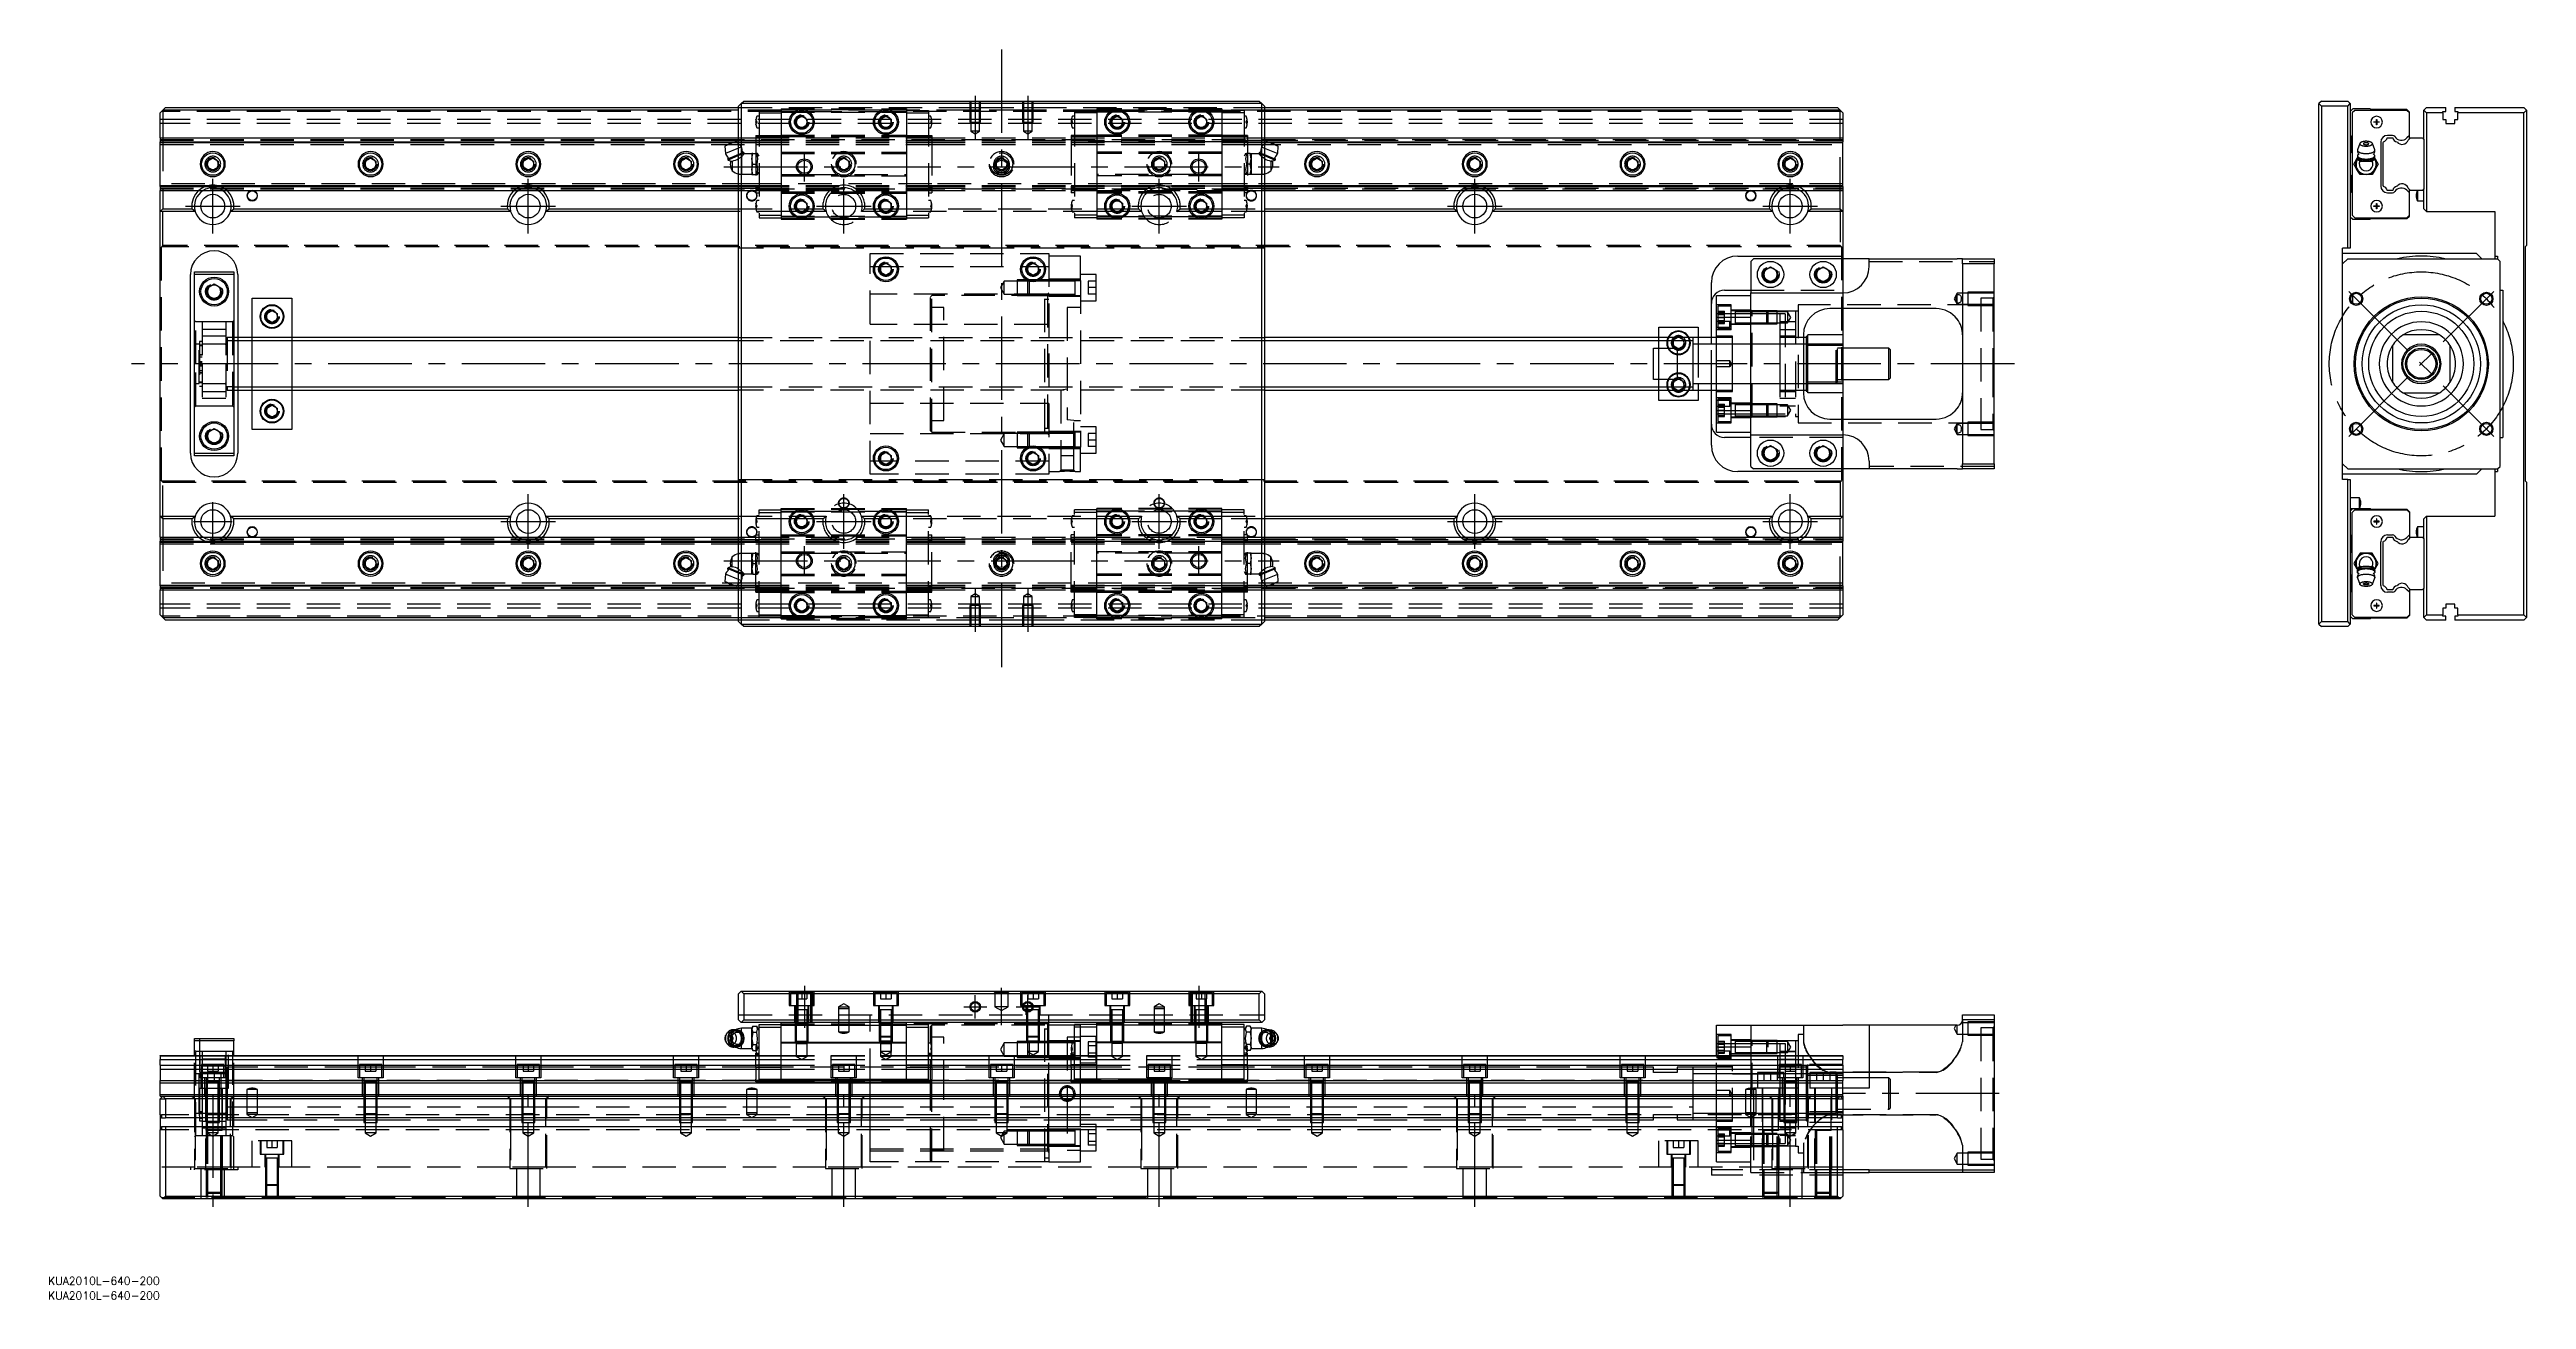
# Model space of a CAD drawing. Extents: x -42 to 900, y -356 to 120.
import ezdxf

# ---------------------------------------------------------------- set-up
doc = ezdxf.new("R2010")
doc.units = 0
doc.linetypes.add('CENTER', pattern=[50.8, 31.75, -6.35, 6.35, -6.35])
doc.linetypes.add('DASHED', pattern=[19.05, 12.7, -6.35])
doc.layers.get('0').update_dxf_attribs({"linetype": 'CONTINUOUS'})
doc.layers.add('CENTER', color=1, linetype='CENTER')
doc.styles.get("Standard").update_dxf_attribs({"font": 'txt.shx', "height": 3, "bigfont": 'bigfont.shx'})

# ---------------------------------------------------------------- blocks, each defined once
blk = doc.blocks.new('*U2')
at = {"color": 7, "linetype": 'CONTINUOUS'}
blk.add_text('KUA2010L-640-200', height=3, dxfattribs=at).set_placement((-42.62, -350.42))
blk = doc.blocks.new('*U3')
at = {"color": 7, "linetype": 'CONTINUOUS'}
blk.add_text('KUA2010L-640-200', height=3, dxfattribs=at).set_placement((-42.62, -356))

msp = doc.modelspace()

# ---------------------------------------------------------------- linework, layer by layer
at = {"color": 7, "linetype": 'CONTINUOUS'}
for p, q in [((1, 96.5), (0, 95.5)), ((0, 86), (0, 95.5)), ((2, 97.5), (1, 96.5)), ((1, 96.5), (1, 86)), ((220, 96.5), (1, 96.5)), ((2, 97.5), (220, 97.5)), ((220, 98), (221, 99)), ((220, -98), (220, 98)), ((221, 99), (222, 100)), ((221, 99), (221, -99)), ((419, 99), (221, 99)), ((222, 100), (418, 100)), ((242, 93.15), (244, 94.31)), ((244, 94.31), (246, 93.15)), ((274, 93.15), (276, 94.31)), ((276, 94.31), (278, 93.15)), ((362, 93.15), (364, 94.31)), ((364, 94.31), (366, 93.15)), ((394, 93.15), (396, 94.31)), ((396, 94.31), (398, 93.15)), ((418, 100), (419, 99)), ((419, 99), (420, 98)), ((419, -99), (419, 99)), ((420, 98), (420, -98)), ((420, 97.5), (638, 97.5)), ((639, 96.5), (420, 96.5)), ((639, 96.5), (638, 97.5)), ((640, 95.5), (639, 96.5)), ((639, 86), (639, 96.5)), ((640, 95.5), (640, 86)), ((822.02, 100), (821.02, 99)), ((821.02, -99), (821.02, 99)), ((821.02, 99), (822.02, 98)), ((822.02, 100), (832.02, 100)), ((822.02, 98), (822.02, -98)), ((832.02, 98), (822.02, 98)), ((833.02, 99), (832.02, 100)), ((832.02, 98), (833.02, 99)), ((832.02, 44), (832.02, 98)), ((833.02, 99), (833.02, 44)), ((834.02, 97), (833.02, 96)), ((834.72, 96.45), (833.72, 95.45)), ((833.72, 95.45), (833.72, 56.55)), ((840.52, 97), (834.02, 97)), ((854.52, 96.45), (834.72, 96.45)), ((840.77, 96.75), (840.52, 97)), ((854.52, 96.75), (840.77, 96.75)), ((855.52, 95.75), (854.52, 96.75)), ((855.52, 95.45), (854.52, 96.45)), ((855.52, 95.45), (855.52, 95.75)), ((855.52, 86.92), (855.52, 95.45)), ((861.02, 96.5), (862.02, 97.5)), ((861.02, 85.4), (861.02, 96.5)), ((862.02, 95.5), (861.02, 96.5)), ((862.02, 97.5), (869.32, 97.5)), ((868.17, 95.5), (862.02, 95.5)), ((862.02, 95.5), (862.02, 58)), ((868.17, 95.5), (868.17, 96)), ((868.17, 96), (869.32, 96)), ((868.17, 95.5), (868.17, 93)), ((869.32, 96), (869.32, 97.5)), ((872.72, 97.5), (899.02, 97.5)), ((872.72, 97.5), (872.72, 96)), ((872.72, 96), (873.87, 96)), ((873.87, 96), (873.87, 95.5)), ((873.87, 93), (873.87, 95.5)), ((899.02, 95.5), (873.87, 95.5)), ((899.02, 97.5), (900.02, 96.5)), ((900.02, 96.5), (899.02, 95.5)), ((899.02, -95.5), (899.02, 95.5)), ((900.02, 96.5), (900.02, 45)), ((0, 86), (0, 84.48)), ((0, 86), (220, 86)), ((242, 90.85), (242, 93.15)), ((244, 89.69), (242, 90.85)), ((246, 90.85), (244, 89.69)), ((246, 93.15), (246, 90.85)), ((274, 90.85), (274, 93.15)), ((276, 89.69), (274, 90.85)), ((278, 90.85), (276, 89.69)), ((278, 93.15), (278, 90.85)), ((362, 90.85), (362, 93.15)), ((364, 89.69), (362, 90.85)), ((366, 90.85), (364, 89.69)), ((366, 93.15), (366, 90.85)), ((394, 90.85), (394, 93.15)), ((396, 89.69), (394, 90.85)), ((398, 90.85), (396, 89.69)), ((398, 93.15), (398, 90.85)), ((420, 86), (640, 86)), ((640, 86), (640, 84.48)), ((833.02, 87), (833.52, 86.5)), ((833.52, 86.5), (833.52, 80.5)), ((842.02, 91.9), (842.02, 92.1)), ((842.02, 92.1), (842.92, 92.1)), ((842.92, 91.9), (842.02, 91.9)), ((842.92, 92.1), (842.92, 93)), ((842.92, 93), (843.12, 93)), ((842.92, 92.1), (843.02, 92)), ((842.92, 91.9), (843.02, 92)), ((842.92, 91), (842.92, 91.9)), ((843.12, 91), (842.92, 91)), ((843.12, 92.1), (843.02, 92)), ((843.12, 91.9), (843.02, 92)), ((843.12, 93), (843.12, 92.1)), ((843.12, 92.1), (844.02, 92.1)), ((844.02, 91.9), (843.12, 91.9)), ((843.12, 91.9), (843.12, 91)), ((844.02, 92.1), (844.02, 91.9)), ((847.08, 86), (849.16, 86)), ((849.1, 86.93), (847.19, 86.93)), ((855.52, 86.92), (854.56, 85.95)), ((855.07, 85.15), (855.52, 85.6)), ((855.52, 85.6), (855.52, 86.92)), ((855.52, 85.6), (855.92, 86)), ((855.92, 86), (860.42, 86)), ((860.42, 86), (861.02, 85.4)), ((861.02, 85.4), (861.02, 66.6)), ((868.17, 93), (869.32, 93)), ((869.32, 93), (869.32, 91.5)), ((869.32, 91.5), (872.72, 91.5)), ((872.72, 91.5), (872.72, 93)), ((872.72, 93), (873.87, 93)), ((0, 84.2), (0, 84.48)), ((0, 84.48), (218.73, 84.48)), ((0, 67.8), (0, 84.2)), ((0, 84.2), (218.05, 84.2)), ((18, 77.15), (20, 78.31)), ((18, 74.85), (18, 77.15)), ((20, 78.31), (22, 77.15)), ((22, 77.15), (22, 74.85)), ((78, 77.15), (80, 78.31)), ((78, 74.85), (78, 77.15)), ((80, 78.31), (82, 77.15)), ((82, 77.15), (82, 74.85)), ((138, 77.15), (140, 78.31)), ((138, 74.85), (138, 77.15)), ((140, 78.31), (142, 77.15)), ((142, 77.15), (142, 74.85)), ((198, 77.15), (200, 78.31)), ((198, 74.85), (198, 77.15)), ((200, 78.31), (202, 77.15)), ((202, 77.15), (202, 74.85)), ((219.2, 84.68), (214.77, 82.84)), ((214.77, 82.84), (214.97, 80)), ((220, 82.09), (214.97, 80)), ((220, 79.66), (215.83, 77.93)), ((216.04, 78.44), (215.83, 77.93)), ((215.83, 77.93), (215.98, 77.56)), ((220, 79.22), (215.98, 77.56)), ((215.98, 77.56), (217.1, 77.09)), ((216.94, 77.07), (217.6, 77.18)), ((217.6, 77.18), (217.6, 73.4)), ((220, 83.76), (219.2, 84.68)), ((219.37, 84.48), (220, 84.48)), ((219.62, 84.2), (220, 84.2)), ((420.8, 84.68), (420, 83.76)), ((420, 84.48), (420.63, 84.48)), ((420, 84.2), (420.38, 84.2)), ((420, 82.09), (425.03, 80)), ((420, 79.66), (424.17, 77.93)), ((420, 79.22), (424.02, 77.56)), ((420.8, 84.68), (425.23, 82.84)), ((421.27, 84.48), (640, 84.48)), ((421.95, 84.2), (640, 84.2)), ((423.06, 77.07), (422.4, 77.18)), ((422.4, 77.18), (422.4, 73.4)), ((422.9, 77.09), (424.02, 77.56)), ((424.17, 77.93), (423.96, 78.44)), ((424.02, 77.56), (424.17, 77.93)), ((425.03, 80), (425.23, 82.84)), ((438, 77.15), (440, 78.31)), ((438, 74.85), (438, 77.15)), ((440, 78.31), (442, 77.15)), ((442, 77.15), (442, 74.85)), ((498, 77.15), (500, 78.31)), ((498, 74.85), (498, 77.15)), ((500, 78.31), (502, 77.15)), ((502, 77.15), (502, 74.85)), ((558, 77.15), (560, 78.31)), ((558, 74.85), (558, 77.15)), ((560, 78.31), (562, 77.15)), ((562, 77.15), (562, 74.85)), ((618, 77.15), (620, 78.31)), ((618, 74.85), (618, 77.15)), ((620, 78.31), (622, 77.15)), ((622, 77.15), (622, 74.85)), ((640, 84.2), (640, 84.48)), ((640, 67.8), (640, 84.2)), ((833.52, 80.5), (833.02, 80)), ((834.4, 76), (835.56, 78)), ((835.56, 74), (834.4, 76)), ((835.56, 78), (835.84, 78.49)), ((835.75, 81.44), (835.72, 81.27)), ((835.72, 81.27), (835.73, 81.17)), ((835.74, 79.33), (835.72, 79.26)), ((835.72, 79.26), (835.72, 79.19)), ((835.72, 79.19), (835.73, 79.09)), ((835.72, 79.19), (835.72, 78.82)), ((835.72, 78.82), (835.72, 78.75)), ((835.72, 78.75), (835.74, 78.69)), ((835.73, 81.17), (835.76, 81.07)), ((835.73, 79.09), (835.76, 78.99)), ((835.76, 79.39), (835.74, 79.33)), ((835.74, 78.69), (835.76, 78.62)), ((836.64, 83.89), (835.75, 81.44)), ((835.76, 81.07), (835.81, 80.97)), ((835.79, 79.46), (835.76, 79.39)), ((835.76, 78.99), (835.81, 78.9)), ((835.76, 78.62), (835.79, 78.55)), ((835.84, 79.52), (835.79, 79.46)), ((835.79, 78.55), (835.84, 78.49)), ((835.81, 80.97), (835.88, 80.88)), ((835.81, 78.9), (835.88, 78.8)), ((835.89, 79.59), (835.84, 79.52)), ((835.84, 78.49), (835.89, 78.42)), ((835.88, 80.88), (835.97, 80.78)), ((835.88, 78.8), (835.97, 78.71)), ((835.95, 79.65), (835.89, 79.59)), ((835.89, 78.42), (835.95, 78.36)), ((835.93, 77.98), (835.94, 78.05)), ((835.93, 77.91), (835.93, 77.98)), ((835.94, 77.84), (835.93, 77.91)), ((835.94, 78.05), (835.96, 78.12)), ((835.95, 77.78), (835.94, 77.84)), ((836.02, 79.71), (835.95, 79.65)), ((835.95, 78.36), (836.02, 78.3)), ((835.96, 77.72), (835.95, 77.78)), ((835.96, 78.12), (835.98, 78.2)), ((835.99, 77.66), (835.96, 77.72)), ((835.97, 80.78), (836.08, 80.69)), ((835.97, 78.71), (836.08, 78.62)), ((835.98, 78.2), (836.01, 78.27)), ((836.02, 77.61), (835.99, 77.66)), ((836.01, 78.27), (836.02, 78.29)), ((836.08, 79.77), (836.02, 79.71)), ((836.02, 78.3), (836.14, 78.21)), ((836.02, 78.3), (837.01, 77.46)), ((836.05, 77.55), (836.02, 77.61)), ((836.1, 77.5), (836.05, 77.55)), ((836.08, 80.69), (836.21, 80.61)), ((836.08, 78.62), (836.21, 78.53)), ((836.14, 77.46), (836.1, 77.5)), ((836.14, 78.21), (836.28, 78.12)), ((836.2, 77.41), (836.14, 77.46)), ((836.26, 77.36), (836.2, 77.41)), ((836.21, 80.61), (836.35, 80.52)), ((836.21, 78.53), (836.35, 78.45)), ((836.34, 77.32), (836.26, 77.36)), ((836.28, 78.12), (836.44, 78.03)), ((836.42, 77.28), (836.34, 77.32)), ((836.35, 80.52), (836.51, 80.45)), ((836.35, 78.45), (836.51, 78.37)), ((836.51, 77.24), (836.42, 77.28)), ((836.44, 78.03), (836.61, 77.96)), ((836.51, 80.45), (836.69, 80.37)), ((836.51, 78.37), (836.69, 78.3)), ((836.61, 77.21), (836.51, 77.24)), ((836.61, 77.96), (836.81, 77.88)), ((836.7, 77.18), (836.61, 77.21)), ((836.64, 83.89), (836.62, 83.81)), ((836.62, 83.81), (836.62, 83.73)), ((836.62, 83.73), (836.64, 83.65)), ((836.67, 83.95), (836.64, 83.89)), ((836.64, 83.65), (836.67, 83.58)), ((836.71, 84.02), (836.67, 83.95)), ((836.67, 83.58), (836.72, 83.5)), ((836.69, 80.37), (836.88, 80.31)), ((836.69, 78.3), (836.88, 78.23)), ((836.77, 84.08), (836.71, 84.02)), ((836.72, 83.5), (836.79, 83.42)), ((836.83, 84.14), (836.77, 84.08)), ((836.79, 83.42), (836.87, 83.35)), ((836.81, 77.88), (837.01, 77.82)), ((836.91, 84.2), (836.83, 84.14)), ((836.87, 83.35), (836.97, 83.28)), ((836.88, 80.31), (837.08, 80.24)), ((836.88, 78.23), (837.08, 78.17)), ((837, 84.25), (836.91, 84.2)), ((836.97, 83.28), (837.08, 83.22)), ((837.09, 84.31), (837, 84.25)), ((837.01, 77.82), (837.23, 77.76)), ((837.18, 77.35), (837.01, 77.46)), ((837.08, 83.22), (837.21, 83.16)), ((837.08, 80.24), (837.3, 80.19)), ((837.08, 78.17), (837.3, 78.11)), ((837.2, 84.36), (837.09, 84.31)), ((837.38, 77.27), (837.18, 77.35)), ((837.32, 84.41), (837.2, 84.36)), ((837.21, 83.16), (837.35, 83.1)), ((837.23, 77.76), (837.47, 77.71)), ((837.3, 80.19), (837.52, 80.14)), ((837.3, 78.11), (837.52, 78.07)), ((837.44, 84.45), (837.32, 84.41)), ((837.35, 83.1), (837.5, 83.05)), ((837.58, 84.49), (837.44, 84.45)), ((837.47, 77.71), (837.71, 77.66)), ((837.5, 83.05), (837.67, 83)), ((837.52, 80.14), (837.76, 80.1)), ((837.52, 78.07), (837.76, 78.02)), ((837.72, 84.53), (837.58, 84.49)), ((837.67, 83), (837.84, 82.96)), ((837.71, 77.66), (837.96, 77.63)), ((837.87, 84.57), (837.72, 84.53)), ((837.76, 80.1), (838, 80.07)), ((837.76, 78.02), (838, 77.99)), ((837.84, 82.96), (838.03, 82.92)), ((838.02, 84.6), (837.87, 84.57)), ((837.96, 77.63), (838.22, 77.6)), ((838, 80.07), (838.25, 80.04)), ((838, 77.99), (838.25, 77.96)), ((838.18, 84.62), (838.02, 84.6)), ((838.04, 83.83), (838.02, 83.79)), ((838.02, 83.79), (838.02, 83.76)), ((838.02, 83.76), (838.02, 83.73)), ((838.02, 83.73), (838.04, 83.69)), ((838.03, 82.92), (838.22, 82.9)), ((838.05, 83.86), (838.04, 83.83)), ((838.04, 83.69), (838.05, 83.66)), ((838.08, 83.89), (838.05, 83.86)), ((838.05, 83.66), (838.08, 83.63)), ((838.11, 83.92), (838.08, 83.89)), ((838.08, 83.63), (838.11, 83.6)), ((838.15, 83.95), (838.11, 83.92)), ((838.11, 83.6), (838.15, 83.57)), ((838.2, 83.98), (838.15, 83.95)), ((838.15, 83.57), (838.2, 83.54)), ((838.34, 84.64), (838.18, 84.62)), ((838.25, 84.01), (838.2, 83.98)), ((838.2, 83.54), (838.25, 83.51)), ((838.22, 82.9), (838.41, 82.87)), ((838.22, 77.6), (838.48, 77.58)), ((838.31, 84.03), (838.25, 84.01)), ((838.25, 83.51), (838.31, 83.49)), ((838.25, 80.04), (838.5, 80.02)), ((838.25, 77.96), (838.5, 77.94)), ((838.38, 84.05), (838.31, 84.03)), ((838.31, 83.49), (838.38, 83.47)), ((838.51, 84.66), (838.34, 84.64)), ((838.45, 84.07), (838.38, 84.05)), ((838.38, 83.47), (838.45, 83.45)), ((838.41, 82.87), (838.61, 82.86)), ((838.52, 84.09), (838.45, 84.07)), ((838.45, 83.45), (838.52, 83.43)), ((838.48, 77.58), (838.75, 77.56)), ((838.5, 80.02), (838.76, 80.01)), ((838.5, 77.94), (838.76, 77.93)), ((838.68, 84.67), (838.51, 84.66)), ((838.6, 84.11), (838.52, 84.09)), ((838.52, 83.43), (838.6, 83.41)), ((838.68, 84.12), (838.6, 84.11)), ((838.6, 83.41), (838.68, 83.4)), ((838.61, 82.86), (838.82, 82.85)), ((838.85, 84.68), (838.68, 84.67)), ((838.76, 84.13), (838.68, 84.12)), ((838.68, 83.4), (838.76, 83.39)), ((838.75, 77.56), (839.02, 77.56)), ((838.85, 84.14), (838.76, 84.13)), ((838.76, 83.39), (838.85, 83.38)), ((838.76, 80.01), (839.02, 80)), ((838.76, 77.93), (839.02, 77.93)), ((838.82, 82.85), (839.02, 82.84)), ((839.02, 84.68), (838.85, 84.68)), ((838.93, 84.14), (838.85, 84.14)), ((838.85, 83.38), (838.93, 83.38)), ((839.02, 84.14), (838.93, 84.14)), ((838.93, 83.38), (839.02, 83.38)), ((839.19, 84.68), (839.02, 84.68)), ((839.11, 84.14), (839.02, 84.14)), ((839.02, 83.38), (839.11, 83.38)), ((839.02, 82.84), (839.22, 82.85)), ((839.02, 80), (839.28, 80.01)), ((839.02, 77.93), (839.28, 77.93)), ((839.02, 77.56), (839.29, 77.56)), ((839.19, 84.14), (839.11, 84.14)), ((839.11, 83.38), (839.19, 83.38)), ((839.36, 84.67), (839.19, 84.68)), ((839.28, 84.13), (839.19, 84.14)), ((839.19, 83.38), (839.28, 83.39)), ((839.22, 82.85), (839.43, 82.86)), ((839.36, 84.12), (839.28, 84.13)), ((839.28, 83.39), (839.36, 83.4)), ((839.28, 80.01), (839.54, 80.02)), ((839.28, 77.93), (839.54, 77.94)), ((839.29, 77.56), (839.56, 77.58)), ((839.53, 84.66), (839.36, 84.67)), ((839.44, 84.11), (839.36, 84.12)), ((839.36, 83.4), (839.44, 83.41)), ((839.43, 82.86), (839.63, 82.87)), ((839.52, 84.09), (839.44, 84.11)), ((839.44, 83.41), (839.52, 83.43)), ((839.59, 84.07), (839.52, 84.09)), ((839.52, 83.43), (839.59, 83.45)), ((839.7, 84.64), (839.53, 84.66)), ((839.54, 80.02), (839.79, 80.04)), ((839.54, 77.94), (839.79, 77.96)), ((839.56, 77.58), (839.82, 77.6)), ((839.66, 84.05), (839.59, 84.07)), ((839.59, 83.45), (839.66, 83.47)), ((839.63, 82.87), (839.82, 82.9)), ((839.73, 84.03), (839.66, 84.05)), ((839.66, 83.47), (839.73, 83.49)), ((839.86, 84.62), (839.7, 84.64)), ((839.79, 84.01), (839.73, 84.03)), ((839.73, 83.49), (839.79, 83.51)), ((839.84, 83.98), (839.79, 84.01)), ((839.79, 83.51), (839.84, 83.54)), ((839.79, 80.04), (840.04, 80.07)), ((839.79, 77.96), (840.04, 77.99)), ((839.82, 82.9), (840.01, 82.92)), ((839.82, 77.6), (840.08, 77.63)), ((839.89, 83.95), (839.84, 83.98)), ((839.84, 83.54), (839.89, 83.57)), ((840.02, 84.6), (839.86, 84.62)), ((839.93, 83.92), (839.89, 83.95)), ((839.89, 83.57), (839.93, 83.6)), ((839.96, 83.89), (839.93, 83.92)), ((839.93, 83.6), (839.96, 83.63)), ((839.99, 83.86), (839.96, 83.89)), ((839.96, 83.63), (839.99, 83.66)), ((840, 83.83), (839.99, 83.86)), ((839.99, 83.66), (840, 83.69)), ((840.02, 83.79), (840, 83.83)), ((840, 83.69), (840.02, 83.73)), ((840.01, 82.92), (840.2, 82.96)), ((840.17, 84.57), (840.02, 84.6)), ((840.02, 83.76), (840.02, 83.79)), ((840.02, 83.73), (840.02, 83.76)), ((840.04, 80.07), (840.28, 80.1)), ((840.04, 77.99), (840.28, 78.02)), ((840.08, 77.63), (840.33, 77.66)), ((840.32, 84.53), (840.17, 84.57)), ((840.2, 82.96), (840.37, 83)), ((840.28, 80.1), (840.52, 80.14)), ((840.28, 78.02), (840.52, 78.07)), ((840.46, 84.49), (840.32, 84.53)), ((840.33, 77.66), (840.57, 77.71)), ((840.37, 83), (840.54, 83.05)), ((840.6, 84.45), (840.46, 84.49)), ((840.52, 80.14), (840.74, 80.19)), ((840.52, 78.07), (840.74, 78.11)), ((840.54, 83.05), (840.69, 83.1)), ((840.57, 77.71), (840.81, 77.76)), ((840.8, 77.32), (840.59, 77.25)), ((840.72, 84.41), (840.6, 84.45)), ((840.69, 83.1), (840.83, 83.16)), ((840.84, 84.36), (840.72, 84.41)), ((840.74, 80.19), (840.96, 80.24)), ((840.74, 78.11), (840.96, 78.17)), ((841.03, 77.46), (840.8, 77.32)), ((840.81, 77.76), (841.03, 77.82)), ((840.83, 83.16), (840.96, 83.22)), ((840.95, 84.31), (840.84, 84.36)), ((841.04, 84.25), (840.95, 84.31)), ((840.96, 83.22), (841.07, 83.28)), ((840.96, 80.24), (841.16, 80.31)), ((840.96, 78.17), (841.16, 78.23)), ((841.03, 77.46), (842.02, 78.3)), ((841.03, 77.82), (841.23, 77.88)), ((841.13, 84.2), (841.04, 84.25)), ((841.07, 83.28), (841.17, 83.35)), ((841.21, 84.14), (841.13, 84.2)), ((841.16, 80.31), (841.35, 80.37)), ((841.16, 78.23), (841.35, 78.3)), ((841.17, 83.35), (841.25, 83.42)), ((841.27, 84.08), (841.21, 84.14)), ((841.23, 77.88), (841.43, 77.96)), ((841.25, 83.42), (841.32, 83.5)), ((841.33, 84.02), (841.27, 84.08)), ((841.32, 83.5), (841.37, 83.58)), ((841.37, 83.95), (841.33, 84.02)), ((841.43, 77.21), (841.34, 77.18)), ((841.35, 80.37), (841.53, 80.45)), ((841.35, 78.3), (841.53, 78.37)), ((841.4, 83.89), (841.37, 83.95)), ((841.37, 83.58), (841.4, 83.65)), ((841.42, 83.81), (841.4, 83.89)), ((842.29, 81.44), (841.4, 83.89)), ((841.4, 83.65), (841.42, 83.73)), ((841.42, 83.73), (841.42, 83.81)), ((841.43, 77.96), (841.6, 78.03)), ((841.53, 77.24), (841.43, 77.21)), ((841.53, 80.45), (841.69, 80.52)), ((841.53, 78.37), (841.69, 78.45)), ((841.62, 77.28), (841.53, 77.24)), ((841.6, 78.03), (841.76, 78.12)), ((841.7, 77.32), (841.62, 77.28)), ((841.69, 80.52), (841.83, 80.61)), ((841.69, 78.45), (841.83, 78.53)), ((841.77, 77.36), (841.7, 77.32)), ((841.76, 78.12), (841.9, 78.21)), ((841.84, 77.41), (841.77, 77.36)), ((841.83, 80.61), (841.96, 80.69)), ((841.83, 78.53), (841.96, 78.62)), ((841.9, 77.46), (841.84, 77.41)), ((841.9, 78.21), (842.02, 78.3)), ((841.94, 77.5), (841.9, 77.46)), ((841.99, 77.55), (841.94, 77.5)), ((841.96, 80.69), (842.07, 80.78)), ((842.02, 79.71), (841.96, 79.77)), ((841.96, 78.62), (842.07, 78.71)), ((842.02, 77.61), (841.99, 77.55)), ((842.09, 79.65), (842.02, 79.71)), ((842.02, 78.3), (842.09, 78.36)), ((842.02, 78.29), (842.03, 78.27)), ((842.05, 77.66), (842.02, 77.61)), ((842.03, 78.27), (842.06, 78.2)), ((842.08, 77.72), (842.05, 77.66)), ((842.06, 78.2), (842.08, 78.12)), ((842.07, 80.78), (842.16, 80.88)), ((842.07, 78.71), (842.16, 78.8)), ((842.08, 78.12), (842.1, 78.05)), ((842.09, 77.78), (842.08, 77.72)), ((842.15, 79.59), (842.09, 79.65)), ((842.09, 78.36), (842.15, 78.42)), ((842.1, 77.84), (842.09, 77.78)), ((842.1, 78.05), (842.11, 77.98)), ((842.11, 77.91), (842.1, 77.84)), ((842.11, 77.98), (842.11, 77.91)), ((842.2, 79.52), (842.15, 79.59)), ((842.15, 78.42), (842.2, 78.49)), ((842.16, 80.88), (842.23, 80.97)), ((842.16, 78.8), (842.23, 78.9)), ((842.25, 79.46), (842.2, 79.52)), ((842.2, 78.49), (842.25, 78.55)), ((842.2, 78.49), (842.48, 78)), ((842.23, 80.97), (842.28, 81.07)), ((842.23, 78.9), (842.28, 78.99)), ((842.28, 79.39), (842.25, 79.46)), ((842.25, 78.55), (842.28, 78.62)), ((842.28, 81.07), (842.31, 81.17)), ((842.3, 79.33), (842.28, 79.39)), ((842.28, 78.99), (842.31, 79.09)), ((842.28, 78.62), (842.3, 78.69)), ((842.32, 81.27), (842.29, 81.44)), ((842.32, 79.26), (842.3, 79.33)), ((842.3, 78.69), (842.32, 78.75)), ((842.31, 81.17), (842.32, 81.27)), ((842.31, 79.09), (842.32, 79.19)), ((842.32, 79.19), (842.32, 79.26)), ((842.32, 78.82), (842.32, 79.19)), ((842.32, 78.75), (842.32, 78.82)), ((842.48, 78), (843.64, 76)), ((843.64, 76), (842.48, 74)), ((844.59, 84.33), (844.59, 67.67)), ((845.52, 84.2), (845.68, 84.48)), ((845.52, 67.8), (845.52, 84.2)), ((0, 67.8), (220, 67.8)), ((0, 67.52), (0, 67.8)), ((0, 67.52), (0, 66)), ((0, 67.52), (220, 67.52)), ((0, 58), (0, 66)), ((0, 66), (220, 66)), ((1, 66), (1, 59)), ((20, 73.69), (18, 74.85)), ((22, 74.85), (20, 73.69)), ((80, 73.69), (78, 74.85)), ((82, 74.85), (80, 73.69)), ((140, 73.69), (138, 74.85)), ((142, 74.85), (140, 73.69)), ((200, 73.69), (198, 74.85)), ((202, 74.85), (200, 73.69)), ((420, 67.8), (640, 67.8)), ((420, 67.52), (640, 67.52)), ((420, 66), (640, 66)), ((440, 73.69), (438, 74.85)), ((442, 74.85), (440, 73.69)), ((500, 73.69), (498, 74.85)), ((502, 74.85), (500, 73.69)), ((560, 73.69), (558, 74.85)), ((562, 74.85), (560, 73.69)), ((620, 73.69), (618, 74.85)), ((622, 74.85), (620, 73.69)), ((639, 59), (639, 66)), ((640, 67.52), (640, 67.8)), ((640, 67.52), (640, 66)), ((640, 66), (640, 58)), ((833.02, 72), (833.52, 71.5)), ((833.52, 71.5), (833.52, 65.5)), ((836.71, 72), (835.56, 74)), ((839.02, 72), (836.71, 72)), ((841.33, 72), (839.02, 72)), ((842.48, 74), (841.33, 72)), ((845.68, 67.52), (845.52, 67.8)), ((849.16, 66), (847.08, 66)), ((854.56, 66.05), (855.52, 65.08)), ((855.92, 66), (855.07, 66.85)), ((855.52, 65.08), (855.52, 66.4)), ((860.42, 66), (855.92, 66)), ((858.52, 66), (858.52, 62)), ((861.02, 66.6), (860.42, 66)), ((861.02, 66), (860.42, 66)), ((861.02, 59), (861.02, 66.6)), ((0, 58), (1, 59)), ((0, -58), (0, 58)), ((13.29, 58), (0, 58)), ((1, 59), (12.06, 59)), ((13.29, 58), (12.06, 59)), ((26.71, 58), (27.94, 59)), ((133.29, 58), (26.71, 58)), ((27.94, 59), (132.06, 59)), ((133.29, 58), (132.06, 59)), ((146.71, 58), (147.94, 59)), ((220, 58), (146.71, 58)), ((147.94, 59), (220, 59)), ((242, 61.15), (244, 62.31)), ((242, 58.85), (242, 61.15)), ((244, 57.69), (242, 58.85)), ((244, 62.31), (246, 61.15)), ((246, 58.85), (244, 57.69)), ((246, 61.15), (246, 58.85)), ((274, 61.15), (276, 62.31)), ((274, 58.85), (274, 61.15)), ((276, 57.69), (274, 58.85)), ((276, 62.31), (278, 61.15)), ((278, 58.85), (276, 57.69)), ((278, 61.15), (278, 58.85)), ((362, 61.15), (364, 62.31)), ((362, 58.85), (362, 61.15)), ((364, 57.69), (362, 58.85)), ((364, 62.31), (366, 61.15)), ((366, 58.85), (364, 57.69)), ((366, 61.15), (366, 58.85)), ((394, 61.15), (396, 62.31)), ((394, 58.85), (394, 61.15)), ((396, 57.69), (394, 58.85)), ((396, 62.31), (398, 61.15)), ((398, 58.85), (396, 57.69)), ((398, 61.15), (398, 58.85)), ((420, 59), (492.06, 59)), ((493.29, 58), (420, 58)), ((493.29, 58), (492.06, 59)), ((506.71, 58), (507.94, 59)), ((613.29, 58), (506.71, 58)), ((507.94, 59), (612.06, 59)), ((613.29, 58), (612.06, 59)), ((626.71, 58), (627.94, 59)), ((640, 58), (626.71, 58)), ((627.94, 59), (639, 59)), ((639, 59), (640, 58)), ((640, 58), (640, 41)), ((833.52, 65.5), (833.02, 65)), ((833.72, 56.55), (834.72, 55.55)), ((842.02, 59.9), (842.02, 60.1)), ((842.02, 60.1), (842.92, 60.1)), ((842.92, 59.9), (842.02, 59.9)), ((842.92, 60.1), (842.92, 61)), ((842.92, 61), (843.12, 61)), ((842.92, 60.1), (843.02, 60)), ((842.92, 59.9), (843.02, 60)), ((842.92, 59), (842.92, 59.9)), ((843.12, 59), (842.92, 59)), ((843.12, 60.1), (843.02, 60)), ((843.12, 59.9), (843.02, 60)), ((843.12, 61), (843.12, 60.1)), ((843.12, 60.1), (844.02, 60.1)), ((844.02, 59.9), (843.12, 59.9)), ((843.12, 59.9), (843.12, 59)), ((844.02, 60.1), (844.02, 59.9)), ((847.19, 65.07), (849.1, 65.07)), ((854.52, 55.55), (855.52, 56.55)), ((855.52, 56.55), (855.52, 65.08)), ((855.52, 56.25), (855.52, 56.55)), ((858.02, 64.06), (858.02, 63.94)), ((858.52, 62), (861.02, 62)), ((861.02, 59), (862.02, 58)), ((862.02, 58), (888.02, 58)), ((888.02, 58), (888.02, 41)), ((833.02, 56), (834.02, 55)), ((834.02, 55), (840.52, 55)), ((834.72, 55.55), (854.52, 55.55)), ((840.52, 55), (840.77, 55.25)), ((840.77, 55.25), (854.52, 55.25)), ((854.52, 55.25), (855.52, 56.25)), ((274, 37.15), (276, 38.31)), ((276, 38.31), (278, 37.15)), ((330, 37.15), (332, 38.31)), ((332, 38.31), (334, 37.15)), ((600, 41), (640, 41)), ((606, 40), (605, 39)), ((605, 39), (605, 27)), ((650, 40), (606, 40)), ((640, 41), (640, 40)), ((650, 40), (683.5, 40)), ((650, 37), (650, 40)), ((685.5, 40), (683.5, 40)), ((685.5, 38), (685.5, 40)), ((685.5, 40), (697.5, 40)), ((697.5, 38), (685.5, 38)), ((685.5, 38), (685.5, -38)), ((697.5, 40), (697.5, 38)), ((697.5, -38), (697.5, 38)), ((830.02, 38), (830.02, 44)), ((832.02, 44), (830.02, 44)), ((881.02, 42), (830.02, 42)), ((832.02, 40), (830.02, 38)), ((830.02, -38), (830.02, 38)), ((833.02, 44), (832.02, 44)), ((832.02, 40), (889.02, 40)), ((883.02, 40), (881.02, 42)), ((888.02, 41), (888.02, 40)), ((888.02, 41), (889.02, 41)), ((889.02, 41), (889.02, 40)), ((890.02, 39), (889.02, 40)), ((890.02, -39), (890.02, 39)), ((899.52, 44.5), (900.02, 45)), ((899.52, 44.5), (899.52, -44.5)), ((11.5, -34), (11.5, 34)), ((13, 34), (13, 35)), ((13, 35), (28, 35)), ((13, -34), (13, 34)), ((28, 34), (13, 34)), ((18, 28.94), (20.5, 30.39)), ((18, 26.06), (18, 28.94)), ((20.5, 30.39), (23, 28.94)), ((23, 28.94), (23, 26.06)), ((28, 35), (28, 34)), ((28, 34), (28, -34)), ((29.5, 34), (29.5, 10)), ((274, 34.85), (274, 37.15)), ((276, 33.69), (274, 34.85)), ((278, 34.85), (276, 33.69)), ((278, 37.15), (278, 34.85)), ((330, 34.85), (330, 37.15)), ((332, 33.69), (330, 34.85)), ((334, 34.85), (332, 33.69)), ((334, 37.15), (334, 34.85)), ((590, 10), (590, 31)), ((610, 35.44), (612.5, 36.89)), ((610, 32.56), (610, 35.44)), ((612.5, 31.11), (610, 32.56)), ((612.5, 36.89), (615, 35.44)), ((615, 32.56), (612.5, 31.11)), ((615, 35.44), (615, 32.56)), ((630, 35.44), (632.5, 36.89)), ((630, 32.56), (630, 35.44)), ((632.5, 31.11), (630, 32.56)), ((632.5, 36.89), (635, 35.44)), ((635, 32.56), (632.5, 31.11)), ((635, 35.44), (635, 32.56)), ((20.5, 24.61), (18, 26.06)), ((23, 26.06), (20.5, 24.61)), ((35, 25), (50, 25)), ((35, 10), (35, 25)), ((40.5, 19.15), (42.5, 20.31)), ((40.5, 16.85), (40.5, 19.15)), ((42.5, 20.31), (44.5, 19.15)), ((44.5, 19.15), (44.5, 16.85)), ((50, 25), (50, 10)), ((592, 26), (605, 26)), ((592, 17.78), (592, 26)), ((595, 28), (605, 28)), ((605, 17.78), (605, 27)), ((605, 27), (640, 27)), ((675.5, 21), (635, 21)), ((640, 21), (640, 11)), ((683.02, 24.91), (683.06, 25.23)), ((683.06, 25.23), (683.16, 25.61)), ((683.16, 25.61), (683.3, 25.99)), ((683.3, 25.99), (683.5, 26.44)), ((683.5, 26.44), (683.72, 26.43)), ((683.5, 23.06), (683.5, 26.44)), ((683.58, 23.06), (683.5, 23.06)), ((683.82, 23.08), (683.58, 23.06)), ((683.72, 26.43), (683.94, 26.4)), ((684.04, 23.12), (683.82, 23.08)), ((683.94, 26.4), (684.15, 26.35)), ((684.29, 23.2), (684.04, 23.12)), ((684.15, 26.35), (684.35, 26.28)), ((684.52, 23.31), (684.29, 23.2)), ((684.35, 26.28), (684.58, 26.14)), ((684.72, 23.48), (684.52, 23.31)), ((684.58, 26.14), (684.77, 25.97)), ((684.88, 23.67), (684.72, 23.48)), ((684.77, 25.97), (684.91, 25.77)), ((684.99, 23.9), (684.88, 23.67)), ((684.91, 25.77), (685.02, 25.53)), ((685.06, 24.11), (684.99, 23.9)), ((685.02, 25.53), (685.08, 25.3)), ((834.02, 23.06), (834.02, 26.44)), ((890.02, 28), (891.02, 28)), ((891.02, 28), (891.02, -28)), ((220, 10), (28, 10)), ((42.5, 15.69), (40.5, 16.85)), ((44.5, 16.85), (42.5, 15.69)), ((583, 10), (420, 10)), ((570, 14), (585, 14)), ((570, 10), (570, 14)), ((576.96, 10), (577.5, 10.31)), ((577.5, 10.31), (578.04, 10)), ((592, 10), (583, 10)), ((583, 10), (583, -10)), ((583, 10), (583, -10)), ((585, 14), (585, 10)), ((592, -17.78), (592, 17.78)), ((592, 17.78), (605, 17.78)), ((605, -17.78), (605, 17.78)), ((605, -17.78), (605, 17.78)), ((625, 11), (625, -11)), ((626, 10), (625, 10)), ((626.31, 10.38), (626, 10.38)), ((626, 10.38), (626, 0)), ((626.63, 6.93), (626.63, 11)), ((640, 11), (626.63, 11)), ((640, 11), (640, 6.93)), ((866.95, 11), (853.09, 11)), ((568, -6), (568, 6)), ((568, 6), (577, 6)), ((577, 6), (577, -6)), ((626, 0), (626, -10.38)), ((626.63, -6.93), (626.63, 6.93)), ((640, 6.93), (626.63, 6.93)), ((640, 6.93), (640, -6.93)), ((657.5, 6), (640, 6)), ((658, 5.5), (657.5, 6)), ((657.5, -6), (657.5, 6)), ((658, 5.5), (658, -5.5)), ((849.02, 6.93), (849.02, -6.93)), ((871.02, -6.93), (871.02, 6.93)), ((577, -6), (568, -6)), ((626.63, -11), (626.63, -6.93)), ((640, -6.93), (626.63, -6.93)), ((640, -6), (657.5, -6)), ((640, -6.93), (640, -11)), ((657.5, -6), (658, -5.5)), ((28, -10), (220, -10)), ((29.5, -10), (29.5, -34)), ((35, -25), (35, -10)), ((40.5, -16.85), (42.5, -15.69)), ((40.5, -19.15), (40.5, -16.85)), ((42.5, -15.69), (44.5, -16.85)), ((44.5, -16.85), (44.5, -19.15)), ((50, -10), (50, -25)), ((420, -10), (583, -10)), ((570, -14), (570, -10)), ((585, -14), (570, -14)), ((577.5, -10.31), (576.96, -10)), ((578.04, -10), (577.5, -10.31)), ((583, -10), (592, -10)), ((585, -10), (585, -14)), ((590, -31), (590, -10)), ((592, -26), (592, -17.78)), ((592, -17.78), (605, -17.78)), ((605, -27), (605, -17.78)), ((625, -10), (626, -10)), ((626, -10.38), (626.31, -10.38)), ((640, -11), (626.63, -11)), ((640, -11), (640, -21)), ((853.09, -11), (866.95, -11)), ((18, -26.06), (20.5, -24.61)), ((18, -28.94), (18, -26.06)), ((20.5, -24.61), (23, -26.06)), ((23, -26.06), (23, -28.94)), ((50, -25), (35, -25)), ((42.5, -20.31), (40.5, -19.15)), ((44.5, -19.15), (42.5, -20.31)), ((592, -26), (605, -26)), ((605, -28), (595, -28)), ((605, -39), (605, -27)), ((605, -27), (640, -27)), ((635, -21), (675.5, -21)), ((683.02, -24.59), (683.06, -24.27)), ((683.06, -24.27), (683.16, -23.89)), ((683.16, -23.89), (683.3, -23.51)), ((683.3, -23.51), (683.5, -23.06)), ((683.5, -23.06), (683.72, -23.07)), ((683.5, -26.44), (683.5, -23.06)), ((683.58, -26.43), (683.5, -26.44)), ((683.82, -26.42), (683.58, -26.43)), ((683.72, -23.07), (683.94, -23.1)), ((684.04, -26.38), (683.82, -26.42)), ((683.94, -23.1), (684.15, -23.15)), ((684.29, -26.3), (684.04, -26.38)), ((684.15, -23.15), (684.35, -23.22)), ((684.52, -26.18), (684.29, -26.3)), ((684.35, -23.22), (684.58, -23.35)), ((684.72, -26.02), (684.52, -26.18)), ((684.58, -23.35), (684.77, -23.53)), ((684.88, -25.83), (684.72, -26.02)), ((684.77, -23.53), (684.91, -23.73)), ((684.99, -25.6), (684.88, -25.83)), ((684.91, -23.73), (685.02, -23.96)), ((685.06, -25.39), (684.99, -25.6)), ((685.02, -23.96), (685.08, -24.2)), ((834.02, -26.44), (834.02, -23.06)), ((890.02, -28), (891.02, -28)), ((13, -34), (28, -34)), ((13, -35), (13, -34)), ((28, -35), (13, -35)), ((20.5, -30.39), (18, -28.94)), ((23, -28.94), (20.5, -30.39)), ((28, -34), (28, -35)), ((274, -34.85), (276, -33.69)), ((274, -37.15), (274, -34.85)), ((276, -38.31), (274, -37.15)), ((276, -33.69), (278, -34.85)), ((278, -37.15), (276, -38.31)), ((278, -34.85), (278, -37.15)), ((330, -34.85), (332, -33.69)), ((330, -37.15), (330, -34.85)), ((332, -38.31), (330, -37.15)), ((332, -33.69), (334, -34.85)), ((334, -37.15), (332, -38.31)), ((334, -34.85), (334, -37.15)), ((610, -32.56), (612.5, -31.11)), ((610, -35.44), (610, -32.56)), ((612.5, -36.89), (610, -35.44)), ((612.5, -31.11), (615, -32.56)), ((615, -35.44), (612.5, -36.89)), ((615, -32.56), (615, -35.44)), ((630, -32.56), (632.5, -31.11)), ((630, -35.44), (630, -32.56)), ((632.5, -36.89), (630, -35.44)), ((632.5, -31.11), (635, -32.56)), ((635, -35.44), (632.5, -36.89)), ((635, -32.56), (635, -35.44)), ((650, -37), (650, -40)), ((640, -41), (600, -41)), ((605, -39), (606, -40)), ((650, -40), (606, -40)), ((640, -40), (640, -41)), ((640, -41), (640, -58)), ((683.5, -40), (650, -40)), ((683.5, -40), (685.5, -40)), ((685.5, -40), (685.5, -38)), ((685.5, -38), (697.5, -38)), ((697.5, -40), (685.5, -40)), ((697.5, -38), (697.5, -40)), ((830.02, -44), (830.02, -38)), ((830.02, -38), (832.02, -40)), ((881.02, -42), (830.02, -42)), ((832.02, -44), (830.02, -44)), ((832.02, -40), (889.02, -40)), ((832.02, -44), (833.02, -44)), ((832.02, -98), (832.02, -44)), ((833.02, -44), (833.02, -99)), ((881.02, -42), (883.02, -40)), ((888.02, -40), (888.02, -41)), ((888.02, -41), (889.02, -41)), ((888.02, -41), (888.02, -58)), ((889.02, -40), (890.02, -39)), ((889.02, -40), (889.02, -41)), ((900.02, -45), (899.52, -44.5)), ((900.02, -45), (900.02, -96.5)), ((836.52, -51), (833.02, -51)), ((833.02, -55), (834.02, -55)), ((833.02, -56), (834.02, -55)), ((833.72, -56.55), (834.72, -55.55)), ((834.02, -55), (840.52, -55)), ((834.72, -55.55), (854.52, -55.55)), ((836.52, -53), (836.52, -51)), ((836.52, -55), (836.52, -53)), ((837.02, -53.06), (837.02, -52.94)), ((840.52, -55), (840.77, -55.25)), ((840.77, -55.25), (854.52, -55.25)), ((854.52, -55.25), (855.52, -56.25)), ((854.52, -55.55), (855.52, -56.55)), ((855.52, -56.25), (855.52, -56.55)), ((0, -66), (0, -58)), ((0, -58), (13.29, -58)), ((1, -59), (0, -58)), ((12.06, -59), (1, -59)), ((1, -59), (1, -66)), ((12.06, -59), (13.29, -58)), ((26.71, -58), (133.29, -58)), ((27.94, -59), (26.71, -58)), ((132.06, -59), (27.94, -59)), ((132.06, -59), (133.29, -58)), ((146.71, -58), (220, -58)), ((147.94, -59), (146.71, -58)), ((220, -59), (147.94, -59)), ((242, -58.85), (244, -57.69)), ((242, -61.15), (242, -58.85)), ((244, -62.31), (242, -61.15)), ((244, -57.69), (246, -58.85)), ((246, -61.15), (244, -62.31)), ((246, -58.85), (246, -61.15)), ((274, -58.85), (276, -57.69)), ((274, -61.15), (274, -58.85)), ((276, -62.31), (274, -61.15)), ((276, -57.69), (278, -58.85)), ((278, -61.15), (276, -62.31)), ((278, -58.85), (278, -61.15)), ((362, -58.85), (364, -57.69)), ((362, -61.15), (362, -58.85)), ((364, -62.31), (362, -61.15)), ((364, -57.69), (366, -58.85)), ((366, -61.15), (364, -62.31)), ((366, -58.85), (366, -61.15)), ((394, -58.85), (396, -57.69)), ((394, -61.15), (394, -58.85)), ((396, -62.31), (394, -61.15)), ((396, -57.69), (398, -58.85)), ((398, -61.15), (396, -62.31)), ((398, -58.85), (398, -61.15)), ((420, -58), (493.29, -58)), ((492.06, -59), (420, -59)), ((492.06, -59), (493.29, -58)), ((506.71, -58), (613.29, -58)), ((507.94, -59), (506.71, -58)), ((612.06, -59), (507.94, -59)), ((612.06, -59), (613.29, -58)), ((626.71, -58), (640, -58)), ((627.94, -59), (626.71, -58)), ((639, -59), (627.94, -59)), ((640, -58), (639, -59)), ((639, -66), (639, -59)), ((640, -58), (640, -66)), ((833.52, -65.5), (833.02, -65)), ((833.52, -71.5), (833.52, -65.5)), ((833.72, -95.45), (833.72, -56.55)), ((842.92, -59.9), (842.02, -59.9)), ((842.02, -59.9), (842.02, -60.1)), ((842.02, -60.1), (842.92, -60.1)), ((842.92, -59), (842.92, -59.9)), ((843.12, -59), (842.92, -59)), ((842.92, -59.9), (843.02, -60)), ((842.92, -60.1), (843.02, -60)), ((842.92, -60.1), (842.92, -61)), ((842.92, -61), (843.12, -61)), ((843.12, -59.9), (843.02, -60)), ((843.12, -60.1), (843.02, -60)), ((843.12, -59.9), (843.12, -59)), ((844.02, -59.9), (843.12, -59.9)), ((843.12, -60.1), (844.02, -60.1)), ((843.12, -61), (843.12, -60.1)), ((844.02, -60.1), (844.02, -59.9)), ((847.19, -65.07), (849.1, -65.07)), ((854.56, -66.05), (855.52, -65.08)), ((855.52, -56.55), (855.52, -65.08)), ((855.52, -65.08), (855.52, -66.4)), ((858.02, -63.94), (858.02, -64.06)), ((861.02, -62), (858.52, -62)), ((858.52, -62), (858.52, -66)), ((862.02, -58), (861.02, -59)), ((861.02, -66.6), (861.02, -59)), ((862.02, -58), (888.02, -58)), ((862.02, -58), (862.02, -95.5)), ((0, -66), (0, -67.52)), ((0, -66), (220, -66)), ((0, -67.8), (0, -67.52)), ((0, -67.52), (220, -67.52)), ((0, -84.2), (0, -67.8)), ((0, -67.8), (220, -67.8)), ((18, -74.85), (20, -73.69)), ((18, -77.15), (18, -74.85)), ((20, -73.69), (22, -74.85)), ((22, -74.85), (22, -77.15)), ((78, -74.85), (80, -73.69)), ((78, -77.15), (78, -74.85)), ((80, -73.69), (82, -74.85)), ((82, -74.85), (82, -77.15)), ((138, -74.85), (140, -73.69)), ((138, -77.15), (138, -74.85)), ((140, -73.69), (142, -74.85)), ((142, -74.85), (142, -77.15)), ((198, -74.85), (200, -73.69)), ((198, -77.15), (198, -74.85)), ((200, -73.69), (202, -74.85)), ((202, -74.85), (202, -77.15)), ((217.6, -77.18), (217.6, -73.4)), ((420, -66), (640, -66)), ((420, -67.52), (640, -67.52)), ((420, -67.8), (640, -67.8)), ((422.4, -77.18), (422.4, -73.4)), ((438, -74.85), (440, -73.69)), ((438, -77.15), (438, -74.85)), ((440, -73.69), (442, -74.85)), ((442, -74.85), (442, -77.15)), ((498, -74.85), (500, -73.69)), ((498, -77.15), (498, -74.85)), ((500, -73.69), (502, -74.85)), ((502, -74.85), (502, -77.15)), ((558, -74.85), (560, -73.69)), ((558, -77.15), (558, -74.85)), ((560, -73.69), (562, -74.85)), ((562, -74.85), (562, -77.15)), ((618, -74.85), (620, -73.69)), ((618, -77.15), (618, -74.85)), ((620, -73.69), (622, -74.85)), ((622, -74.85), (622, -77.15)), ((640, -66), (640, -67.52)), ((640, -67.8), (640, -67.52)), ((640, -84.2), (640, -67.8)), ((833.02, -72), (833.52, -71.5)), ((835.56, -74), (834.4, -76)), ((836.71, -72), (835.56, -74)), ((839.02, -72), (836.71, -72)), ((841.33, -72), (839.02, -72)), ((842.48, -74), (841.33, -72)), ((843.64, -76), (842.48, -74)), ((844.59, -84.33), (844.59, -67.67)), ((845.52, -67.8), (845.68, -67.52)), ((845.52, -84.2), (845.52, -67.8)), ((847.08, -66), (849.16, -66)), ((855.07, -66.85), (855.52, -66.4)), ((855.52, -66.4), (855.92, -66)), ((855.92, -66), (860.42, -66)), ((860.42, -66), (861.02, -66)), ((860.42, -66), (861.02, -66.6)), ((861.02, -66.6), (861.02, -85.4)), ((0, -84.48), (0, -84.2)), ((0, -84.2), (218.05, -84.2)), ((0, -84.48), (0, -86)), ((0, -84.48), (218.73, -84.48)), ((20, -78.31), (18, -77.15)), ((22, -77.15), (20, -78.31)), ((80, -78.31), (78, -77.15)), ((82, -77.15), (80, -78.31)), ((140, -78.31), (138, -77.15)), ((142, -77.15), (140, -78.31)), ((200, -78.31), (198, -77.15)), ((202, -77.15), (200, -78.31)), ((214.97, -80), (214.77, -82.84)), ((219.2, -84.68), (214.77, -82.84)), ((220, -82.09), (214.97, -80)), ((215.98, -77.56), (215.83, -77.93)), ((215.83, -77.93), (216.04, -78.44)), ((220, -79.66), (215.83, -77.93)), ((217.1, -77.09), (215.98, -77.56)), ((220, -79.22), (215.98, -77.56)), ((216.94, -77.07), (217.6, -77.18)), ((219.2, -84.68), (220, -83.76)), ((219.37, -84.48), (220, -84.48)), ((219.62, -84.2), (220, -84.2)), ((420, -79.22), (424.02, -77.56)), ((420, -79.66), (424.17, -77.93)), ((420, -82.09), (425.03, -80)), ((420, -83.76), (420.8, -84.68)), ((420, -84.2), (420.38, -84.2)), ((420, -84.48), (420.63, -84.48)), ((420.8, -84.68), (425.23, -82.84)), ((421.27, -84.48), (640, -84.48)), ((421.95, -84.2), (640, -84.2)), ((423.06, -77.07), (422.4, -77.18)), ((424.02, -77.56), (422.9, -77.09)), ((423.96, -78.44), (424.17, -77.93)), ((424.17, -77.93), (424.02, -77.56)), ((425.23, -82.84), (425.03, -80)), ((440, -78.31), (438, -77.15)), ((442, -77.15), (440, -78.31)), ((500, -78.31), (498, -77.15)), ((502, -77.15), (500, -78.31)), ((560, -78.31), (558, -77.15)), ((562, -77.15), (560, -78.31)), ((620, -78.31), (618, -77.15)), ((622, -77.15), (620, -78.31)), ((640, -84.48), (640, -84.2)), ((640, -84.48), (640, -86)), ((833.52, -80.5), (833.02, -80)), ((833.52, -86.5), (833.52, -80.5)), ((834.4, -76), (835.56, -78)), ((835.56, -78), (835.84, -78.49)), ((835.72, -78.75), (835.74, -78.69)), ((835.72, -78.82), (835.72, -78.75)), ((835.72, -78.82), (835.72, -79.19)), ((835.72, -79.19), (835.73, -79.09)), ((835.72, -79.26), (835.72, -79.19)), ((835.74, -79.33), (835.72, -79.26)), ((835.72, -81.27), (835.73, -81.17)), ((835.75, -81.44), (835.72, -81.27)), ((835.73, -79.09), (835.76, -78.99)), ((835.73, -81.17), (835.76, -81.07)), ((835.74, -78.69), (835.76, -78.62)), ((835.76, -79.39), (835.74, -79.33)), ((835.75, -81.44), (836.64, -83.89)), ((835.76, -78.62), (835.79, -78.55)), ((835.76, -78.99), (835.81, -78.9)), ((835.79, -79.46), (835.76, -79.39)), ((835.76, -81.07), (835.81, -80.97)), ((835.79, -78.55), (835.84, -78.49)), ((835.84, -79.52), (835.79, -79.46)), ((835.81, -78.9), (835.88, -78.8)), ((835.81, -80.97), (835.88, -80.88)), ((835.84, -78.49), (835.89, -78.42)), ((835.89, -79.59), (835.84, -79.52)), ((835.88, -78.8), (835.97, -78.71)), ((835.88, -80.88), (835.97, -80.78)), ((835.89, -78.42), (835.95, -78.36)), ((835.95, -79.65), (835.89, -79.59)), ((835.94, -77.85), (835.93, -77.91)), ((835.93, -77.91), (835.93, -77.98)), ((835.93, -77.98), (835.94, -78.05)), ((835.95, -77.78), (835.94, -77.85)), ((835.94, -78.05), (835.96, -78.12)), ((835.96, -77.72), (835.95, -77.78)), ((835.95, -78.36), (836.02, -78.3)), ((836.02, -79.71), (835.95, -79.65)), ((835.99, -77.66), (835.96, -77.72)), ((835.96, -78.12), (835.98, -78.2)), ((835.97, -78.71), (836.08, -78.62)), ((835.97, -80.78), (836.08, -80.69)), ((835.98, -78.2), (836.01, -78.27)), ((836.02, -77.61), (835.99, -77.66)), ((836.01, -78.27), (836.02, -78.29)), ((837.01, -77.46), (836.02, -78.3)), ((836.05, -77.55), (836.02, -77.61)), ((836.02, -78.3), (836.14, -78.21)), ((836.02, -79.71), (836.08, -79.77)), ((836.09, -77.5), (836.05, -77.55)), ((836.08, -78.62), (836.21, -78.53)), ((836.08, -80.69), (836.21, -80.61)), ((836.14, -77.46), (836.09, -77.5)), ((836.2, -77.41), (836.14, -77.46)), ((836.14, -78.21), (836.28, -78.12)), ((836.26, -77.36), (836.2, -77.41)), ((836.21, -78.53), (836.35, -78.45)), ((836.21, -80.61), (836.35, -80.52)), ((836.34, -77.32), (836.26, -77.36)), ((836.28, -78.12), (836.44, -78.03)), ((836.42, -77.28), (836.34, -77.32)), ((836.35, -78.45), (836.51, -78.37)), ((836.35, -80.52), (836.51, -80.45)), ((836.51, -77.24), (836.42, -77.28)), ((836.44, -78.03), (836.61, -77.96)), ((836.6, -77.21), (836.51, -77.24)), ((836.51, -78.37), (836.69, -78.3)), ((836.51, -80.45), (836.69, -80.37)), ((836.7, -77.18), (836.6, -77.21)), ((836.61, -77.96), (836.81, -77.88)), ((836.62, -83.73), (836.64, -83.65)), ((836.62, -83.81), (836.62, -83.73)), ((836.64, -83.89), (836.62, -83.81)), ((836.64, -83.65), (836.67, -83.58)), ((836.67, -83.95), (836.64, -83.89)), ((836.67, -83.58), (836.72, -83.5)), ((836.71, -84.02), (836.67, -83.95)), ((836.69, -78.3), (836.88, -78.23)), ((836.69, -80.37), (836.88, -80.31)), ((836.77, -84.08), (836.71, -84.02)), ((836.72, -83.5), (836.79, -83.42)), ((836.83, -84.14), (836.77, -84.08)), ((836.79, -83.42), (836.87, -83.35)), ((836.81, -77.88), (837.01, -77.82)), ((836.91, -84.2), (836.83, -84.14)), ((836.87, -83.35), (836.97, -83.28)), ((836.88, -78.23), (837.08, -78.17)), ((836.88, -80.31), (837.08, -80.24)), ((837, -84.25), (836.91, -84.2)), ((836.97, -83.28), (837.08, -83.22)), ((837.09, -84.31), (837, -84.25)), ((837.13, -77.38), (837.01, -77.46)), ((837.01, -77.82), (837.23, -77.76)), ((837.08, -78.17), (837.3, -78.11)), ((837.08, -80.24), (837.3, -80.19)), ((837.08, -83.22), (837.21, -83.16)), ((837.2, -84.36), (837.09, -84.31)), ((837.32, -77.29), (837.13, -77.38)), ((837.32, -84.41), (837.2, -84.36)), ((837.21, -83.16), (837.35, -83.1)), ((837.23, -77.76), (837.47, -77.71)), ((837.3, -78.11), (837.52, -78.07)), ((837.3, -80.19), (837.52, -80.14)), ((837.44, -84.45), (837.32, -84.41)), ((837.35, -83.1), (837.5, -83.05)), ((837.58, -84.49), (837.44, -84.45)), ((837.47, -77.71), (837.71, -77.66)), ((837.5, -83.05), (837.67, -83)), ((837.52, -78.07), (837.76, -78.02)), ((837.52, -80.14), (837.76, -80.1)), ((837.72, -84.53), (837.58, -84.49)), ((837.67, -83), (837.84, -82.96)), ((837.71, -77.66), (837.96, -77.63)), ((837.87, -84.57), (837.72, -84.53)), ((837.76, -78.02), (838, -77.99)), ((837.76, -80.1), (838, -80.07)), ((837.84, -82.96), (838.03, -82.92)), ((838.02, -84.6), (837.87, -84.57)), ((837.96, -77.63), (838.22, -77.6)), ((838, -77.99), (838.25, -77.96)), ((838, -80.07), (838.25, -80.04)), ((838.02, -83.73), (838.04, -83.69)), ((838.02, -83.76), (838.02, -83.73)), ((838.02, -83.79), (838.02, -83.76)), ((838.04, -83.83), (838.02, -83.79)), ((838.18, -84.62), (838.02, -84.6)), ((838.03, -82.92), (838.22, -82.9)), ((838.04, -83.69), (838.05, -83.66)), ((838.05, -83.86), (838.04, -83.83)), ((838.05, -83.66), (838.08, -83.63)), ((838.08, -83.89), (838.05, -83.86)), ((838.08, -83.63), (838.11, -83.6)), ((838.11, -83.92), (838.08, -83.89)), ((838.11, -83.6), (838.15, -83.57)), ((838.15, -83.95), (838.11, -83.92)), ((838.15, -83.57), (838.2, -83.54)), ((838.2, -83.98), (838.15, -83.95)), ((838.34, -84.64), (838.18, -84.62)), ((838.2, -83.54), (838.25, -83.51)), ((838.25, -84.01), (838.2, -83.98)), ((838.22, -77.6), (838.48, -77.58)), ((838.22, -82.9), (838.41, -82.87)), ((838.25, -77.96), (838.5, -77.94)), ((838.25, -80.04), (838.5, -80.02)), ((838.25, -83.51), (838.31, -83.49)), ((838.31, -84.03), (838.25, -84.01)), ((838.31, -83.49), (838.38, -83.47)), ((838.38, -84.05), (838.31, -84.03)), ((838.51, -84.66), (838.34, -84.64)), ((838.38, -83.47), (838.45, -83.45)), ((838.45, -84.07), (838.38, -84.05)), ((838.41, -82.87), (838.61, -82.86)), ((838.45, -83.45), (838.52, -83.43)), ((838.52, -84.09), (838.45, -84.07)), ((838.48, -77.58), (838.75, -77.56)), ((838.5, -77.94), (838.76, -77.93)), ((838.5, -80.02), (838.76, -80.01)), ((838.68, -84.67), (838.51, -84.66)), ((838.52, -83.43), (838.6, -83.41)), ((838.6, -84.11), (838.52, -84.09)), ((838.6, -83.41), (838.68, -83.4)), ((838.68, -84.12), (838.6, -84.11)), ((838.61, -82.86), (838.82, -82.85)), ((838.68, -83.4), (838.76, -83.39)), ((838.76, -84.13), (838.68, -84.12)), ((838.85, -84.68), (838.68, -84.67)), ((838.75, -77.56), (839.02, -77.56)), ((838.76, -77.93), (839.02, -77.93)), ((838.76, -80.01), (839.02, -80)), ((838.76, -83.39), (838.85, -83.38)), ((838.85, -84.14), (838.76, -84.13)), ((838.82, -82.85), (839.02, -82.84)), ((838.85, -83.38), (838.93, -83.38)), ((838.93, -84.14), (838.85, -84.14)), ((839.02, -84.68), (838.85, -84.68)), ((838.93, -83.38), (839.02, -83.38)), ((839.02, -84.14), (838.93, -84.14)), ((839.02, -77.56), (839.29, -77.56)), ((839.02, -77.93), (839.28, -77.93)), ((839.02, -80), (839.28, -80.01)), ((839.02, -82.84), (839.22, -82.85)), ((839.02, -83.38), (839.11, -83.38)), ((839.11, -84.14), (839.02, -84.14)), ((839.19, -84.68), (839.02, -84.68)), ((839.11, -83.38), (839.19, -83.38)), ((839.19, -84.14), (839.11, -84.14)), ((839.19, -83.38), (839.28, -83.39)), ((839.28, -84.13), (839.19, -84.14)), ((839.36, -84.67), (839.19, -84.68)), ((839.22, -82.85), (839.43, -82.86)), ((839.28, -77.93), (839.54, -77.94)), ((839.28, -80.01), (839.54, -80.02)), ((839.28, -83.39), (839.36, -83.4)), ((839.36, -84.12), (839.28, -84.13)), ((839.29, -77.56), (839.56, -77.58)), ((839.36, -83.4), (839.44, -83.41)), ((839.44, -84.11), (839.36, -84.12)), ((839.53, -84.66), (839.36, -84.67)), ((839.43, -82.86), (839.63, -82.87)), ((839.44, -83.41), (839.52, -83.43)), ((839.52, -84.09), (839.44, -84.11)), ((839.52, -83.43), (839.59, -83.45)), ((839.59, -84.07), (839.52, -84.09)), ((839.7, -84.64), (839.53, -84.66)), ((839.54, -77.94), (839.79, -77.96)), ((839.54, -80.02), (839.79, -80.04)), ((839.56, -77.58), (839.82, -77.6)), ((839.59, -83.45), (839.66, -83.47)), ((839.66, -84.05), (839.59, -84.07)), ((839.63, -82.87), (839.82, -82.9)), ((839.66, -83.47), (839.73, -83.49)), ((839.73, -84.03), (839.66, -84.05)), ((839.86, -84.62), (839.7, -84.64)), ((839.73, -83.49), (839.79, -83.51)), ((839.79, -84.01), (839.73, -84.03)), ((839.79, -77.96), (840.04, -77.99)), ((839.79, -80.04), (840.04, -80.07)), ((839.79, -83.51), (839.84, -83.54)), ((839.84, -83.98), (839.79, -84.01)), ((839.82, -77.6), (840.08, -77.63)), ((839.82, -82.9), (840.01, -82.92)), ((839.84, -83.54), (839.89, -83.57)), ((839.89, -83.95), (839.84, -83.98)), ((840.02, -84.6), (839.86, -84.62)), ((839.89, -83.57), (839.93, -83.6)), ((839.93, -83.92), (839.89, -83.95)), ((839.93, -83.6), (839.96, -83.63)), ((839.96, -83.89), (839.93, -83.92)), ((839.96, -83.63), (839.99, -83.66)), ((839.99, -83.86), (839.96, -83.89)), ((839.99, -83.66), (840, -83.69)), ((840, -83.83), (839.99, -83.86)), ((840, -83.69), (840.02, -83.73)), ((840.02, -83.79), (840, -83.83)), ((840.01, -82.92), (840.2, -82.96)), ((840.02, -83.73), (840.02, -83.76)), ((840.02, -83.76), (840.02, -83.79)), ((840.17, -84.57), (840.02, -84.6)), ((840.04, -77.99), (840.28, -78.02)), ((840.04, -80.07), (840.28, -80.1)), ((840.08, -77.63), (840.33, -77.66)), ((840.32, -84.53), (840.17, -84.57)), ((840.2, -82.96), (840.37, -83)), ((840.28, -78.02), (840.52, -78.07)), ((840.28, -80.1), (840.52, -80.14)), ((840.46, -84.49), (840.32, -84.53)), ((840.33, -77.66), (840.57, -77.71)), ((840.37, -83), (840.54, -83.05)), ((840.6, -84.45), (840.46, -84.49)), ((840.52, -78.07), (840.74, -78.11)), ((840.52, -80.14), (840.74, -80.19)), ((840.54, -83.05), (840.69, -83.1)), ((840.57, -77.71), (840.81, -77.76)), ((840.72, -84.41), (840.6, -84.45)), ((840.85, -77.34), (840.62, -77.26)), ((840.69, -83.1), (840.83, -83.16)), ((840.84, -84.36), (840.72, -84.41)), ((840.74, -78.11), (840.96, -78.17)), ((840.74, -80.19), (840.96, -80.24)), ((840.81, -77.76), (841.03, -77.82)), ((840.83, -83.16), (840.96, -83.22)), ((840.95, -84.31), (840.84, -84.36)), ((841.03, -77.46), (840.85, -77.34)), ((841.04, -84.25), (840.95, -84.31)), ((840.96, -78.17), (841.16, -78.23)), ((840.96, -80.24), (841.16, -80.31)), ((840.96, -83.22), (841.07, -83.28)), ((842.02, -78.3), (841.03, -77.46)), ((841.03, -77.82), (841.23, -77.88)), ((841.13, -84.2), (841.04, -84.25)), ((841.07, -83.28), (841.17, -83.35)), ((841.21, -84.14), (841.13, -84.2)), ((841.16, -78.23), (841.35, -78.3)), ((841.16, -80.31), (841.35, -80.37)), ((841.17, -83.35), (841.25, -83.42)), ((841.27, -84.08), (841.21, -84.14)), ((841.23, -77.88), (841.43, -77.96)), ((841.25, -83.42), (841.32, -83.5)), ((841.33, -84.02), (841.27, -84.08)), ((841.32, -83.5), (841.37, -83.58)), ((841.37, -83.95), (841.33, -84.02)), ((841.44, -77.21), (841.34, -77.18)), ((841.35, -78.3), (841.53, -78.37)), ((841.35, -80.37), (841.53, -80.45)), ((841.37, -83.58), (841.4, -83.65)), ((841.4, -83.89), (841.37, -83.95)), ((841.4, -83.89), (842.29, -81.44)), ((841.4, -83.65), (841.42, -83.73)), ((841.42, -83.81), (841.4, -83.89)), ((841.42, -83.73), (841.42, -83.81)), ((841.43, -77.96), (841.6, -78.03)), ((841.53, -77.24), (841.44, -77.21)), ((841.62, -77.28), (841.53, -77.24)), ((841.53, -78.37), (841.69, -78.45)), ((841.53, -80.45), (841.69, -80.52)), ((841.6, -78.03), (841.76, -78.12)), ((841.7, -77.32), (841.62, -77.28)), ((841.69, -78.45), (841.83, -78.53)), ((841.69, -80.52), (841.83, -80.61)), ((841.78, -77.36), (841.7, -77.32)), ((841.76, -78.12), (841.9, -78.21)), ((841.84, -77.41), (841.78, -77.36)), ((841.83, -78.53), (841.96, -78.62)), ((841.83, -80.61), (841.96, -80.69)), ((841.9, -77.46), (841.84, -77.41)), ((841.94, -77.5), (841.9, -77.46)), ((841.9, -78.21), (842.02, -78.3)), ((841.99, -77.55), (841.94, -77.5)), ((841.96, -78.62), (842.07, -78.71)), ((841.96, -79.77), (842.02, -79.71)), ((841.96, -80.69), (842.07, -80.78)), ((842.02, -77.61), (841.99, -77.55)), ((842.05, -77.66), (842.02, -77.61)), ((842.02, -78.29), (842.03, -78.27)), ((842.02, -78.3), (842.09, -78.36)), ((842.09, -79.65), (842.02, -79.71)), ((842.03, -78.27), (842.06, -78.2)), ((842.08, -77.72), (842.05, -77.66)), ((842.06, -78.2), (842.08, -78.12)), ((842.07, -78.71), (842.16, -78.8)), ((842.07, -80.78), (842.16, -80.88)), ((842.09, -77.78), (842.08, -77.72)), ((842.08, -78.12), (842.1, -78.05)), ((842.1, -77.84), (842.09, -77.78)), ((842.09, -78.36), (842.15, -78.42)), ((842.15, -79.59), (842.09, -79.65)), ((842.11, -77.91), (842.1, -77.84)), ((842.1, -78.05), (842.11, -77.98)), ((842.11, -77.98), (842.11, -77.91)), ((842.15, -78.42), (842.2, -78.49)), ((842.2, -79.52), (842.15, -79.59)), ((842.16, -78.8), (842.23, -78.9)), ((842.16, -80.88), (842.23, -80.97)), ((842.2, -78.49), (842.48, -78)), ((842.2, -78.49), (842.25, -78.55)), ((842.25, -79.46), (842.2, -79.52)), ((842.23, -78.9), (842.28, -78.99)), ((842.23, -80.97), (842.28, -81.07)), ((842.25, -78.55), (842.28, -78.62)), ((842.28, -79.39), (842.25, -79.46)), ((842.28, -78.62), (842.3, -78.69)), ((842.28, -78.99), (842.31, -79.09)), ((842.3, -79.33), (842.28, -79.39)), ((842.28, -81.07), (842.31, -81.17)), ((842.32, -81.3), (842.29, -81.44)), ((842.3, -78.69), (842.32, -78.75)), ((842.32, -79.26), (842.3, -79.33)), ((842.31, -79.09), (842.32, -79.19)), ((842.31, -81.17), (842.32, -81.27)), ((842.32, -78.75), (842.32, -78.82)), ((842.32, -79.19), (842.32, -78.82)), ((842.32, -79.19), (842.32, -79.26)), ((842.32, -81.27), (842.32, -81.3)), ((842.48, -78), (843.64, -76)), ((845.68, -84.48), (845.52, -84.2)), ((0, -95.5), (0, -86)), ((0, -86), (220, -86)), ((1, -86), (1, -96.5)), ((242, -90.85), (244, -89.69)), ((242, -93.15), (242, -90.85)), ((244, -94.31), (242, -93.15)), ((244, -89.69), (246, -90.85)), ((246, -93.15), (244, -94.31)), ((246, -90.85), (246, -93.15)), ((274, -90.85), (276, -89.69)), ((274, -93.15), (274, -90.85)), ((276, -94.31), (274, -93.15)), ((276, -89.69), (278, -90.85)), ((278, -93.15), (276, -94.31)), ((278, -90.85), (278, -93.15)), ((362, -90.85), (364, -89.69)), ((362, -93.15), (362, -90.85)), ((364, -94.31), (362, -93.15)), ((364, -89.69), (366, -90.85)), ((366, -93.15), (364, -94.31)), ((366, -90.85), (366, -93.15)), ((394, -90.85), (396, -89.69)), ((394, -93.15), (394, -90.85)), ((396, -94.31), (394, -93.15)), ((396, -89.69), (398, -90.85)), ((398, -93.15), (396, -94.31)), ((398, -90.85), (398, -93.15)), ((420, -86), (640, -86)), ((639, -96.5), (639, -86)), ((640, -86), (640, -95.5)), ((833.02, -87), (833.52, -86.5)), ((842.92, -91.9), (842.02, -91.9)), ((842.02, -91.9), (842.02, -92.1)), ((842.02, -92.1), (842.92, -92.1)), ((842.92, -91), (842.92, -91.9)), ((843.12, -91), (842.92, -91)), ((842.92, -91.9), (843.02, -92)), ((842.92, -92.1), (843.02, -92)), ((842.92, -92.1), (842.92, -93)), ((842.92, -93), (843.12, -93)), ((843.12, -91.9), (843.02, -92)), ((843.12, -92.1), (843.02, -92)), ((843.12, -91.9), (843.12, -91)), ((844.02, -91.9), (843.12, -91.9)), ((843.12, -92.1), (844.02, -92.1)), ((843.12, -93), (843.12, -92.1)), ((844.02, -92.1), (844.02, -91.9)), ((849.16, -86), (847.08, -86)), ((849.1, -86.93), (847.19, -86.93)), ((855.52, -86.92), (854.56, -85.95)), ((855.92, -86), (855.07, -85.15)), ((855.52, -85.6), (855.52, -86.92)), ((855.52, -86.92), (855.52, -95.45)), ((860.42, -86), (855.92, -86)), ((861.02, -85.4), (860.42, -86)), ((861.02, -96.5), (861.02, -85.4)), ((868.17, -93), (868.17, -95.5)), ((869.32, -93), (868.17, -93)), ((869.32, -91.5), (869.32, -93)), ((872.72, -91.5), (869.32, -91.5)), ((872.72, -93), (872.72, -91.5)), ((873.87, -93), (872.72, -93)), ((873.87, -95.5), (873.87, -93)), ((0, -95.5), (1, -96.5)), ((1, -96.5), (2, -97.5)), ((1, -96.5), (220, -96.5)), ((220, -97.5), (2, -97.5)), ((221, -99), (220, -98)), ((222, -100), (221, -99)), ((221, -99), (419, -99)), ((418, -100), (222, -100)), ((419, -99), (418, -100)), ((420, -98), (419, -99)), ((420, -96.5), (639, -96.5)), ((638, -97.5), (420, -97.5)), ((638, -97.5), (639, -96.5)), ((639, -96.5), (640, -95.5)), ((822.02, -98), (821.02, -99)), ((821.02, -99), (822.02, -100)), ((822.02, -98), (832.02, -98)), ((832.02, -100), (822.02, -100)), ((833.02, -99), (832.02, -98)), ((832.02, -100), (833.02, -99)), ((834.02, -97), (833.02, -96)), ((834.72, -96.45), (833.72, -95.45)), ((840.52, -97), (834.02, -97)), ((854.52, -96.45), (834.72, -96.45)), ((840.77, -96.75), (840.52, -97)), ((854.52, -96.75), (840.77, -96.75)), ((855.52, -95.45), (854.52, -96.45)), ((855.52, -95.75), (854.52, -96.75)), ((855.52, -95.45), (855.52, -95.75)), ((861.02, -96.5), (862.02, -95.5)), ((862.02, -97.5), (861.02, -96.5)), ((862.02, -95.5), (868.17, -95.5)), ((869.32, -97.5), (862.02, -97.5)), ((868.17, -96), (868.17, -95.5)), ((869.32, -96), (868.17, -96)), ((869.32, -97.5), (869.32, -96)), ((873.87, -96), (872.72, -96)), ((872.72, -96), (872.72, -97.5)), ((899.02, -97.5), (872.72, -97.5)), ((873.87, -95.5), (899.02, -95.5)), ((873.87, -95.5), (873.87, -96)), ((899.02, -95.5), (900.02, -96.5)), ((900.02, -96.5), (899.02, -97.5)), ((221, -238.65), (220, -239.65)), ((220, -249.65), (220, -239.65)), ((221, -238.65), (419, -238.65)), ((222, -239.65), (221, -238.65)), ((418, -239.65), (222, -239.65)), ((222, -239.65), (222, -249.65)), ((419, -238.65), (418, -239.65)), ((418, -249.65), (418, -239.65)), ((420, -239.65), (419, -238.65)), ((420, -239.65), (420, -249.65)), ((215.88, -254.3), (215.71, -254.49)), ((216.05, -254.13), (215.88, -254.3)), ((216.24, -253.97), (216.05, -254.13)), ((216.31, -254.36), (216.15, -254.43)), ((216.44, -253.83), (216.24, -253.97)), ((216.48, -254.31), (216.31, -254.36)), ((216.64, -253.7), (216.44, -253.83)), ((216.65, -254.28), (216.48, -254.31)), ((216.86, -253.6), (216.64, -253.7)), ((216.82, -254.26), (216.65, -254.28)), ((217, -254.25), (216.82, -254.26)), ((217.08, -253.51), (216.86, -253.6)), ((217.17, -254.26), (217, -254.25)), ((217.31, -253.44), (217.08, -253.51)), ((217.34, -254.28), (217.17, -254.26)), ((217.55, -253.39), (217.31, -253.44)), ((217.51, -254.32), (217.34, -254.28)), ((217.68, -254.37), (217.51, -254.32)), ((217.78, -253.36), (217.55, -253.39)), ((217.84, -254.44), (217.68, -254.37)), ((218.02, -253.35), (217.78, -253.36)), ((218.26, -253.36), (218.02, -253.35)), ((218.5, -253.39), (218.26, -253.36)), ((218.88, -253.35), (218.47, -253.38)), ((218.73, -253.44), (218.5, -253.39)), ((218.96, -253.51), (218.73, -253.44)), ((219.12, -253.36), (218.88, -253.35)), ((219.03, -253.35), (218.88, -253.35)), ((219.19, -253.6), (218.96, -253.51)), ((219.27, -253.36), (219.03, -253.35)), ((219.36, -253.39), (219.12, -253.36)), ((219.4, -253.71), (219.19, -253.6)), ((219.51, -253.39), (219.27, -253.36)), ((219.59, -253.44), (219.36, -253.39)), ((219.61, -253.84), (219.4, -253.71)), ((219.74, -253.44), (219.51, -253.39)), ((219.82, -253.51), (219.59, -253.44)), ((219.81, -253.98), (219.61, -253.84)), ((219.97, -253.51), (219.74, -253.44)), ((220, -254.14), (219.81, -253.98)), ((220.04, -253.6), (219.82, -253.51)), ((220.2, -253.6), (219.97, -253.51)), ((220, -249.65), (221, -250.65)), ((220.17, -254.32), (220, -254.14)), ((220.26, -253.71), (220.04, -253.6)), ((220.34, -254.51), (220.17, -254.32)), ((220.42, -253.71), (220.2, -253.6)), ((220.47, -253.84), (220.26, -253.71)), ((220.28, -253.64), (221.04, -254.04)), ((220.62, -253.84), (220.42, -253.71)), ((220.67, -253.98), (220.47, -253.84)), ((220.82, -253.98), (220.62, -253.84)), ((220.86, -254.14), (220.67, -253.98)), ((221.01, -254.14), (220.82, -253.98)), ((221.03, -254.32), (220.86, -254.14)), ((221, -250.65), (222, -249.65)), ((419, -250.65), (221, -250.65)), ((221.19, -254.32), (221.01, -254.14)), ((221.2, -254.51), (221.03, -254.32)), ((225.04, -252.8), (221.04, -252.8)), ((221.04, -254.04), (221.04, -252.8)), ((221.35, -254.51), (221.19, -254.32)), ((222, -249.65), (418, -249.65)), ((225.4, -252.03), (225.04, -252.65)), ((225.4, -252.03), (225.04, -253.19)), ((225.04, -253.19), (225.04, -252.65)), ((225.04, -256.65), (225.04, -253.19)), ((225.04, -253.19), (225.4, -254.34)), ((225.4, -254.34), (225.04, -256.65)), ((225.4, -252.03), (225.4, -252.03)), ((225.4, -252.03), (226.87, -252.03)), ((225.4, -254.34), (226.87, -254.34)), ((227.22, -252.65), (226.87, -252.03)), ((227.22, -253.19), (226.87, -252.03)), ((226.87, -254.34), (227.22, -253.19)), ((227.22, -256.65), (226.87, -254.34)), ((227.77, -253.59), (227.22, -252.65)), ((227.77, -251.35), (236.2, -251.35)), ((227.77, -252.35), (227.77, -251.35)), ((227.77, -272.15), (227.77, -252.35)), ((227.77, -252.35), (236.2, -252.35)), ((236.2, -251.65), (236.2, -250.65)), ((236.2, -258.15), (236.2, -251.65)), ((236.2, -251.65), (283.8, -251.65)), ((246.5, -245.75), (241.5, -245.75)), ((246.5, -245.75), (241.5, -245.75)), ((246.5, -245.75), (241.5, -245.75)), ((278.5, -245.75), (273.5, -245.75)), ((278.5, -245.75), (273.5, -245.75)), ((278.5, -245.75), (273.5, -245.75)), ((283.8, -251.65), (283.8, -250.65)), ((283.8, -251.35), (292.23, -251.35)), ((283.8, -258.15), (283.8, -251.65)), ((283.8, -252.35), (292.23, -252.35)), ((292.23, -252.35), (292.23, -251.35)), ((292.23, -272.15), (292.23, -252.35)), ((338, -263.15), (338, -250.65)), ((347.77, -251.65), (338, -251.65)), ((356.2, -251.35), (347.77, -251.35)), ((347.77, -252.35), (347.77, -251.35)), ((356.2, -252.35), (347.77, -252.35)), ((347.77, -272.15), (347.77, -252.35)), ((356.2, -251.65), (356.2, -250.65)), ((356.2, -258.15), (356.2, -251.65)), ((403.8, -251.65), (356.2, -251.65)), ((366.5, -245.75), (361.5, -245.75)), ((366.5, -245.75), (361.5, -245.75)), ((366.5, -245.75), (361.5, -245.75)), ((398.5, -245.75), (393.5, -245.75)), ((398.5, -245.75), (393.5, -245.75)), ((403.8, -251.65), (403.8, -250.65)), ((412.23, -251.35), (403.8, -251.35)), ((403.8, -258.15), (403.8, -251.65)), ((412.23, -252.35), (403.8, -252.35)), ((412.23, -252.35), (412.23, -251.35)), ((412.23, -272.15), (412.23, -252.35)), ((412.78, -252.65), (412.23, -253.59)), ((413.13, -252.03), (412.78, -252.65)), ((412.78, -253.19), (413.13, -252.03)), ((413.13, -254.34), (412.78, -253.19)), ((412.78, -256.65), (413.13, -254.34)), ((414.6, -252.03), (413.13, -252.03)), ((414.6, -254.34), (413.13, -254.34)), ((414.6, -252.03), (414.6, -252.03)), ((414.96, -252.65), (414.6, -252.03)), ((414.6, -252.03), (414.96, -253.19)), ((414.96, -253.19), (414.6, -254.34)), ((414.6, -254.34), (414.96, -256.65)), ((414.96, -253.19), (414.96, -252.65)), ((418.96, -252.8), (414.96, -252.8)), ((414.96, -256.65), (414.96, -253.19)), ((418, -249.65), (419, -250.65)), ((418.65, -254.51), (418.81, -254.32)), ((418.8, -254.51), (418.97, -254.32)), ((418.81, -254.32), (418.99, -254.14)), ((418.96, -254.04), (418.96, -252.8)), ((419.72, -253.64), (418.96, -254.04)), ((418.97, -254.32), (419.14, -254.14)), ((418.99, -254.14), (419.18, -253.98)), ((419, -250.65), (420, -249.65)), ((419.14, -254.14), (419.33, -253.98)), ((419.18, -253.98), (419.38, -253.84)), ((419.33, -253.98), (419.53, -253.84)), ((419.38, -253.84), (419.58, -253.71)), ((419.53, -253.84), (419.74, -253.71)), ((419.58, -253.71), (419.8, -253.6)), ((419.66, -254.51), (419.83, -254.32)), ((419.74, -253.71), (419.96, -253.6)), ((419.8, -253.6), (420.03, -253.51)), ((419.83, -254.32), (420, -254.14)), ((419.96, -253.6), (420.18, -253.51)), ((420, -254.14), (420.19, -253.98)), ((420.03, -253.51), (420.26, -253.44)), ((420.18, -253.51), (420.41, -253.44)), ((420.19, -253.98), (420.39, -253.84)), ((420.26, -253.44), (420.49, -253.39)), ((420.39, -253.84), (420.6, -253.71)), ((420.41, -253.44), (420.64, -253.39)), ((420.49, -253.39), (420.73, -253.36)), ((420.6, -253.71), (420.81, -253.6)), ((420.64, -253.39), (420.88, -253.36)), ((420.73, -253.36), (420.97, -253.35)), ((420.81, -253.6), (421.04, -253.51)), ((420.88, -253.36), (421.12, -253.35)), ((421.12, -253.35), (420.97, -253.35)), ((421.04, -253.51), (421.27, -253.44)), ((421.12, -253.35), (421.53, -253.38)), ((421.27, -253.44), (421.5, -253.39)), ((421.5, -253.39), (421.74, -253.36)), ((421.74, -253.36), (421.98, -253.35)), ((421.98, -253.35), (422.22, -253.36)), ((422.16, -254.44), (422.32, -254.37)), ((422.22, -253.36), (422.45, -253.39)), ((422.32, -254.37), (422.49, -254.32)), ((422.45, -253.39), (422.69, -253.44)), ((422.49, -254.32), (422.66, -254.28)), ((422.66, -254.28), (422.83, -254.26)), ((422.69, -253.44), (422.92, -253.51)), ((422.83, -254.26), (423, -254.25)), ((422.92, -253.51), (423.14, -253.6)), ((423, -254.25), (423.18, -254.26)), ((423.14, -253.6), (423.36, -253.7)), ((423.18, -254.26), (423.35, -254.28)), ((423.35, -254.28), (423.52, -254.31)), ((423.36, -253.7), (423.56, -253.83)), ((423.52, -254.31), (423.69, -254.36)), ((423.56, -253.83), (423.76, -253.97)), ((423.69, -254.36), (423.85, -254.43)), ((423.76, -253.97), (423.95, -254.13)), ((423.95, -254.13), (424.12, -254.3)), ((424.12, -254.3), (424.29, -254.49)), ((592, -251.65), (605, -251.65)), ((592, -259.87), (592, -251.65)), ((605, -251.65), (640, -251.65)), ((605, -251.65), (605, -263.15)), ((650, -251.65), (640, -251.65)), ((683.5, -251.65), (650, -251.65)), ((650, -251.65), (650, -275.65)), ((685.5, -249.65), (685.5, -247.65)), ((685.5, -247.65), (697.5, -247.65)), ((697.5, -249.65), (685.5, -249.65)), ((697.5, -247.65), (697.5, -249.65)), ((697.5, -249.65), (697.5, -306.65)), ((0, -263.31), (0, -263.15)), ((0, -263.15), (226.5, -263.15)), ((0, -263.31), (0, -264.71)), ((0, -263.31), (226.5, -263.31)), ((13, -256.65), (28, -256.65)), ((13, -257.65), (13, -256.65)), ((28, -257.65), (13, -257.65)), ((13, -263.15), (13, -257.65)), ((28, -256.65), (28, -257.65)), ((28, -263.15), (28, -257.65)), ((214.8, -256.27), (214.77, -256.46)), ((214.77, -256.46), (214.77, -256.65)), ((214.77, -256.65), (214.77, -256.84)), ((214.77, -256.84), (214.8, -257.03)), ((214.83, -256.08), (214.8, -256.27)), ((214.8, -257.03), (214.83, -257.22)), ((214.88, -255.9), (214.83, -256.08)), ((214.83, -257.22), (214.88, -257.4)), ((214.94, -255.72), (214.88, -255.9)), ((214.88, -257.4), (214.94, -257.58)), ((215.02, -255.55), (214.94, -255.72)), ((214.94, -257.58), (215.02, -257.75)), ((215.1, -255.38), (215.02, -255.55)), ((215.02, -257.75), (215.1, -257.92)), ((215.2, -255.23), (215.1, -255.38)), ((215.1, -257.92), (215.2, -258.07)), ((215.56, -254.69), (215.2, -255.23)), ((215.31, -255.08), (215.2, -255.23)), ((215.2, -258.07), (215.31, -258.22)), ((215.2, -258.07), (215.56, -258.61)), ((215.43, -254.94), (215.31, -255.08)), ((215.31, -258.22), (215.43, -258.36)), ((215.56, -254.81), (215.43, -254.94)), ((215.43, -258.36), (215.56, -258.49)), ((215.71, -254.49), (215.56, -254.69)), ((215.69, -254.7), (215.56, -254.81)), ((215.56, -258.49), (215.69, -258.6)), ((215.56, -258.61), (215.71, -258.81)), ((215.84, -254.6), (215.69, -254.7)), ((215.69, -258.6), (215.84, -258.7)), ((215.71, -258.81), (215.88, -259)), ((215.99, -254.51), (215.84, -254.6)), ((215.84, -258.7), (215.99, -258.79)), ((215.88, -259), (216.05, -259.17)), ((216.15, -254.43), (215.99, -254.51)), ((215.99, -258.79), (216.15, -258.87)), ((216.05, -259.17), (216.24, -259.33)), ((216.08, -256.48), (216.06, -256.56)), ((216.06, -256.56), (216.06, -256.65)), ((216.06, -256.65), (216.06, -256.74)), ((216.06, -256.74), (216.08, -256.82)), ((216.09, -256.39), (216.08, -256.48)), ((216.08, -256.82), (216.09, -256.91)), ((216.12, -256.31), (216.09, -256.39)), ((216.09, -256.91), (216.12, -256.99)), ((216.15, -256.23), (216.12, -256.31)), ((216.12, -256.99), (216.15, -257.07)), ((216.19, -256.15), (216.15, -256.23)), ((216.15, -257.07), (216.19, -257.15)), ((216.15, -258.87), (216.31, -258.94)), ((216.23, -256.08), (216.19, -256.15)), ((216.19, -257.15), (216.23, -257.22)), ((216.28, -256.01), (216.23, -256.08)), ((216.23, -257.22), (216.28, -257.29)), ((216.24, -259.33), (216.44, -259.47)), ((216.33, -255.94), (216.28, -256.01)), ((216.28, -257.29), (216.33, -257.36)), ((216.31, -258.94), (216.48, -258.99)), ((216.39, -255.88), (216.33, -255.94)), ((216.33, -257.36), (216.39, -257.42)), ((216.46, -255.83), (216.39, -255.88)), ((216.39, -257.42), (216.46, -257.47)), ((216.44, -259.47), (216.64, -259.6)), ((216.52, -255.78), (216.46, -255.83)), ((216.46, -257.47), (216.52, -257.52)), ((216.48, -258.99), (216.65, -259.02)), ((216.59, -255.74), (216.52, -255.78)), ((216.52, -257.52), (216.59, -257.56)), ((216.67, -255.71), (216.59, -255.74)), ((216.59, -257.56), (216.67, -257.59)), ((216.64, -259.6), (216.86, -259.7)), ((216.65, -259.02), (216.82, -259.04)), ((216.75, -255.68), (216.67, -255.71)), ((216.67, -257.59), (216.75, -257.62)), ((216.82, -255.67), (216.75, -255.68)), ((216.75, -257.62), (216.82, -257.63)), ((216.9, -255.65), (216.82, -255.67)), ((216.82, -257.63), (216.9, -257.65)), ((216.82, -259.04), (217, -259.05)), ((216.86, -259.7), (217.08, -259.79)), ((216.99, -255.65), (216.9, -255.65)), ((216.9, -257.65), (216.99, -257.65)), ((217.07, -255.65), (216.99, -255.65)), ((216.99, -257.65), (217.07, -257.65)), ((217, -259.05), (217.17, -259.04)), ((217.15, -255.67), (217.07, -255.65)), ((217.07, -257.65), (217.15, -257.63)), ((217.08, -259.79), (217.31, -259.86)), ((217.22, -255.68), (217.15, -255.67)), ((217.15, -257.63), (217.22, -257.62)), ((217.17, -259.04), (217.34, -259.02)), ((217.3, -255.71), (217.22, -255.68)), ((217.22, -257.62), (217.3, -257.59)), ((217.38, -255.74), (217.3, -255.71)), ((217.3, -257.59), (217.38, -257.56)), ((217.31, -259.86), (217.55, -259.91)), ((217.34, -259.02), (217.51, -258.98)), ((217.45, -255.78), (217.38, -255.74)), ((217.38, -257.56), (217.45, -257.52)), ((217.52, -255.83), (217.45, -255.78)), ((217.45, -257.52), (217.52, -257.47)), ((217.51, -258.98), (217.68, -258.93)), ((217.58, -255.88), (217.52, -255.83)), ((217.52, -257.47), (217.58, -257.42)), ((217.55, -259.91), (217.78, -259.94)), ((217.64, -255.94), (217.58, -255.88)), ((217.58, -257.42), (217.64, -257.36)), ((217.69, -256.01), (217.64, -255.94)), ((217.64, -257.36), (217.69, -257.29)), ((217.68, -258.93), (217.84, -258.86)), ((217.74, -256.08), (217.69, -256.01)), ((217.69, -257.29), (217.74, -257.22)), ((217.79, -256.15), (217.74, -256.08)), ((217.74, -257.22), (217.79, -257.15)), ((217.78, -259.94), (218.02, -259.95)), ((217.82, -256.23), (217.79, -256.15)), ((217.79, -257.15), (217.82, -257.07)), ((217.85, -256.31), (217.82, -256.23)), ((217.82, -257.07), (217.85, -256.99)), ((218, -254.52), (217.84, -254.44)), ((217.84, -258.86), (218, -258.78)), ((217.88, -256.39), (217.85, -256.31)), ((217.85, -256.99), (217.88, -256.91)), ((217.9, -256.48), (217.88, -256.39)), ((217.88, -256.91), (217.9, -256.82)), ((217.91, -256.56), (217.9, -256.48)), ((217.9, -256.82), (217.91, -256.74)), ((217.91, -256.65), (217.91, -256.56)), ((217.91, -256.74), (217.91, -256.65)), ((218.15, -254.61), (218, -254.52)), ((218, -258.78), (218.15, -258.69)), ((218.02, -259.95), (218.26, -259.94)), ((218.29, -254.71), (218.15, -254.61)), ((218.15, -258.69), (218.29, -258.59)), ((218.26, -259.94), (218.5, -259.91)), ((218.43, -254.83), (218.29, -254.71)), ((218.29, -258.59), (218.43, -258.47)), ((218.56, -254.96), (218.43, -254.83)), ((218.43, -258.47), (218.56, -258.34)), ((218.47, -259.92), (218.88, -259.95)), ((218.5, -259.91), (218.73, -259.86)), ((218.67, -255.1), (218.56, -254.96)), ((218.56, -258.34), (218.67, -258.2)), ((218.78, -255.24), (218.67, -255.1)), ((218.67, -258.2), (218.78, -258.06)), ((218.73, -259.86), (218.96, -259.79)), ((218.88, -255.4), (218.78, -255.24)), ((218.78, -258.06), (218.88, -257.9)), ((218.96, -255.56), (218.88, -255.4)), ((218.88, -257.9), (218.96, -257.74)), ((218.88, -259.95), (219.12, -259.94)), ((218.88, -259.95), (219.03, -259.95)), ((219.03, -255.73), (218.96, -255.56)), ((218.96, -257.74), (219.03, -257.57)), ((218.96, -259.79), (219.19, -259.7)), ((219.09, -255.91), (219.03, -255.73)), ((219.03, -257.57), (219.09, -257.39)), ((219.03, -259.95), (219.27, -259.94)), ((219.14, -256.09), (219.09, -255.91)), ((219.09, -257.39), (219.14, -257.21)), ((219.12, -259.94), (219.36, -259.91)), ((219.18, -256.28), (219.14, -256.09)), ((219.14, -257.21), (219.18, -257.02)), ((219.2, -256.46), (219.18, -256.28)), ((219.18, -257.02), (219.2, -256.84)), ((219.19, -259.7), (219.4, -259.59)), ((219.2, -256.65), (219.2, -256.46)), ((219.2, -256.84), (219.2, -256.65)), ((219.27, -259.94), (219.51, -259.91)), ((219.36, -259.91), (219.59, -259.86)), ((219.4, -259.59), (219.61, -259.46)), ((219.51, -259.91), (219.74, -259.86)), ((219.59, -259.86), (219.82, -259.79)), ((219.61, -259.46), (219.81, -259.32)), ((219.74, -259.86), (219.97, -259.79)), ((219.81, -259.32), (220, -259.16)), ((219.82, -259.79), (220.04, -259.7)), ((219.97, -259.79), (220.2, -259.7)), ((220, -259.16), (220.17, -258.98)), ((220.04, -259.7), (220.26, -259.59)), ((220.17, -258.98), (220.34, -258.79)), ((220.2, -259.7), (220.42, -259.59)), ((220.26, -259.59), (220.47, -259.46)), ((221.04, -259.26), (220.28, -259.66)), ((220.49, -254.71), (220.34, -254.51)), ((220.34, -258.79), (220.49, -258.59)), ((220.42, -259.59), (220.62, -259.46)), ((220.47, -259.46), (220.67, -259.32)), ((220.62, -254.93), (220.49, -254.71)), ((220.49, -258.59), (220.62, -258.37)), ((220.74, -255.15), (220.62, -254.93)), ((220.62, -258.37), (220.74, -258.15)), ((220.62, -259.46), (220.82, -259.32)), ((220.67, -259.32), (220.86, -259.16)), ((220.84, -255.39), (220.74, -255.15)), ((220.74, -258.15), (220.84, -257.91)), ((220.82, -259.32), (221.01, -259.16)), ((220.92, -255.63), (220.84, -255.39)), ((220.84, -257.91), (220.92, -257.67)), ((220.86, -259.16), (221.03, -258.98)), ((220.98, -255.88), (220.92, -255.63)), ((220.92, -257.67), (220.98, -257.42)), ((221.03, -256.13), (220.98, -255.88)), ((220.98, -257.42), (221.03, -257.17)), ((221.01, -259.16), (221.19, -258.98)), ((221.06, -256.39), (221.03, -256.13)), ((221.03, -257.17), (221.06, -256.91)), ((221.03, -258.98), (221.2, -258.79)), ((221.04, -260.5), (221.04, -259.26)), ((221.04, -260.5), (225.04, -260.5)), ((221.07, -256.65), (221.06, -256.39)), ((221.06, -256.91), (221.07, -256.65)), ((221.19, -258.98), (221.35, -258.79)), ((221.34, -254.71), (221.2, -254.51)), ((221.2, -258.79), (221.34, -258.59)), ((221.48, -254.93), (221.34, -254.71)), ((221.34, -258.59), (221.48, -258.37)), ((221.5, -254.71), (221.35, -254.51)), ((221.35, -258.79), (221.5, -258.59)), ((221.59, -255.15), (221.48, -254.93)), ((221.48, -258.37), (221.59, -258.15)), ((221.63, -254.93), (221.5, -254.71)), ((221.5, -258.59), (221.63, -258.37)), ((221.69, -255.39), (221.59, -255.15)), ((221.59, -258.15), (221.69, -257.91)), ((221.75, -255.15), (221.63, -254.93)), ((221.63, -258.37), (221.75, -258.15)), ((221.78, -255.63), (221.69, -255.39)), ((221.69, -257.91), (221.78, -257.67)), ((221.85, -255.39), (221.75, -255.15)), ((221.75, -258.15), (221.85, -257.91)), ((221.84, -255.88), (221.78, -255.63)), ((221.78, -257.67), (221.84, -257.42)), ((221.89, -256.13), (221.84, -255.88)), ((221.84, -257.42), (221.89, -257.17)), ((221.93, -255.63), (221.85, -255.39)), ((221.85, -257.91), (221.93, -257.67)), ((221.92, -256.39), (221.89, -256.13)), ((221.89, -257.17), (221.92, -256.91)), ((221.93, -256.65), (221.92, -256.39)), ((221.92, -256.91), (221.93, -256.65)), ((222, -255.88), (221.93, -255.63)), ((221.93, -257.67), (222, -257.42)), ((222.04, -256.13), (222, -255.88)), ((222, -257.42), (222.04, -257.17)), ((222.07, -256.39), (222.04, -256.13)), ((222.04, -257.17), (222.07, -256.91)), ((222.08, -256.65), (222.07, -256.39)), ((222.07, -256.91), (222.08, -256.65)), ((225.04, -256.65), (225.4, -258.96)), ((225.04, -260.11), (225.04, -256.65)), ((225.4, -258.96), (225.04, -260.11)), ((225.04, -260.65), (225.04, -260.11)), ((225.04, -260.11), (225.4, -261.27)), ((225.04, -260.65), (225.4, -261.27)), ((225.4, -258.96), (226.74, -258.96)), ((225.4, -261.27), (225.4, -261.27)), ((225.4, -261.27), (226.53, -261.27)), ((226.5, -260.55), (226.58, -260.55)), ((226.58, -260.75), (226.5, -260.75)), ((226.5, -264.82), (226.5, -262.22)), ((226.5, -262.22), (226.71, -262.22)), ((226.58, -260.55), (226.58, -260.75)), ((227.77, -258.45), (226.99, -258.45)), ((226.99, -262.85), (227.77, -262.85)), ((227, -258.45), (227.22, -256.65)), ((236.2, -258.4), (236.2, -258.15)), ((236.2, -258.15), (283.8, -258.15)), ((236.2, -272.15), (236.2, -258.4)), ((236.2, -258.4), (283.8, -258.4)), ((283.8, -258.4), (283.8, -258.15)), ((283.8, -272.15), (283.8, -258.4)), ((293.01, -258.45), (292.23, -258.45)), ((292.23, -262.85), (293.01, -262.85)), ((293.29, -262.22), (293.5, -262.22)), ((293.42, -260.75), (293.42, -260.55)), ((293.42, -260.55), (293.5, -260.55)), ((293.5, -260.75), (293.42, -260.75)), ((293.5, -264.82), (293.5, -262.22)), ((293.5, -263.15), (346.5, -263.15)), ((293.5, -263.31), (346.5, -263.31)), ((346.58, -260.55), (346.5, -260.55)), ((346.5, -260.75), (346.58, -260.75)), ((346.71, -262.22), (346.5, -262.22)), ((346.5, -264.82), (346.5, -262.22)), ((346.58, -260.75), (346.58, -260.55)), ((347.77, -258.45), (346.99, -258.45)), ((346.99, -262.85), (347.77, -262.85)), ((356.2, -258.4), (356.2, -258.15)), ((403.8, -258.15), (356.2, -258.15)), ((356.2, -272.15), (356.2, -258.4)), ((403.8, -258.4), (356.2, -258.4)), ((403.8, -258.4), (403.8, -258.15)), ((403.8, -272.15), (403.8, -258.4)), ((413.01, -258.45), (412.23, -258.45)), ((412.23, -262.85), (413.01, -262.85)), ((413, -258.45), (412.78, -256.65)), ((414.6, -258.96), (413.26, -258.96)), ((413.5, -262.22), (413.29, -262.22)), ((413.42, -260.55), (413.42, -260.75)), ((413.5, -260.55), (413.42, -260.55)), ((413.42, -260.75), (413.5, -260.75)), ((414.6, -261.27), (413.47, -261.27)), ((413.5, -264.82), (413.5, -262.22)), ((413.5, -263.15), (640, -263.15)), ((413.5, -263.31), (640, -263.31)), ((414.96, -256.65), (414.6, -258.96)), ((414.6, -258.96), (414.96, -260.11)), ((414.96, -260.11), (414.6, -261.27)), ((414.6, -261.27), (414.96, -260.65)), ((414.6, -261.27), (414.6, -261.27)), ((414.96, -260.11), (414.96, -256.65)), ((414.96, -260.65), (414.96, -260.11)), ((414.96, -260.5), (418.96, -260.5)), ((417.92, -256.65), (417.93, -256.39)), ((417.93, -256.91), (417.92, -256.65)), ((417.93, -256.39), (417.96, -256.13)), ((417.96, -257.17), (417.93, -256.91)), ((417.96, -256.13), (418, -255.88)), ((418, -257.42), (417.96, -257.17)), ((418, -255.88), (418.07, -255.63)), ((418.07, -257.67), (418, -257.42)), ((418.07, -255.63), (418.15, -255.39)), ((418.07, -256.65), (418.08, -256.39)), ((418.08, -256.91), (418.07, -256.65)), ((418.15, -257.91), (418.07, -257.67)), ((418.08, -256.39), (418.11, -256.13)), ((418.11, -257.17), (418.08, -256.91)), ((418.11, -256.13), (418.16, -255.88)), ((418.16, -257.42), (418.11, -257.17)), ((418.15, -255.39), (418.25, -255.15)), ((418.25, -258.15), (418.15, -257.91)), ((418.16, -255.88), (418.22, -255.63)), ((418.22, -257.67), (418.16, -257.42)), ((418.22, -255.63), (418.31, -255.39)), ((418.31, -257.91), (418.22, -257.67)), ((418.25, -255.15), (418.37, -254.93)), ((418.37, -258.37), (418.25, -258.15)), ((418.31, -255.39), (418.41, -255.15)), ((418.41, -258.15), (418.31, -257.91)), ((418.37, -254.93), (418.5, -254.71)), ((418.5, -258.59), (418.37, -258.37)), ((418.41, -255.15), (418.52, -254.93)), ((418.52, -258.37), (418.41, -258.15)), ((418.5, -254.71), (418.65, -254.51)), ((418.65, -258.79), (418.5, -258.59)), ((418.52, -254.93), (418.66, -254.71)), ((418.66, -258.59), (418.52, -258.37)), ((418.81, -258.98), (418.65, -258.79)), ((418.66, -254.71), (418.8, -254.51)), ((418.8, -258.79), (418.66, -258.59)), ((418.97, -258.98), (418.8, -258.79)), ((418.99, -259.16), (418.81, -258.98)), ((418.93, -256.65), (418.94, -256.39)), ((418.94, -256.91), (418.93, -256.65)), ((418.94, -256.39), (418.97, -256.13)), ((418.97, -257.17), (418.94, -256.91)), ((418.96, -259.26), (419.72, -259.66)), ((418.96, -260.5), (418.96, -259.26)), ((418.97, -256.13), (419.02, -255.88)), ((419.02, -257.42), (418.97, -257.17)), ((419.14, -259.16), (418.97, -258.98)), ((419.18, -259.32), (418.99, -259.16)), ((419.02, -255.88), (419.08, -255.63)), ((419.08, -257.67), (419.02, -257.42)), ((419.08, -255.63), (419.16, -255.39)), ((419.16, -257.91), (419.08, -257.67)), ((419.33, -259.32), (419.14, -259.16)), ((419.16, -255.39), (419.26, -255.15)), ((419.26, -258.15), (419.16, -257.91)), ((419.38, -259.46), (419.18, -259.32)), ((419.26, -255.15), (419.38, -254.93)), ((419.38, -258.37), (419.26, -258.15)), ((419.53, -259.46), (419.33, -259.32)), ((419.38, -254.93), (419.51, -254.71)), ((419.51, -258.59), (419.38, -258.37)), ((419.58, -259.59), (419.38, -259.46)), ((419.51, -254.71), (419.66, -254.51)), ((419.66, -258.79), (419.51, -258.59)), ((419.74, -259.59), (419.53, -259.46)), ((419.8, -259.7), (419.58, -259.59)), ((419.83, -258.98), (419.66, -258.79)), ((419.96, -259.7), (419.74, -259.59)), ((420.03, -259.79), (419.8, -259.7)), ((420, -259.16), (419.83, -258.98)), ((420.18, -259.79), (419.96, -259.7)), ((420.19, -259.32), (420, -259.16)), ((420.26, -259.86), (420.03, -259.79)), ((420.41, -259.86), (420.18, -259.79)), ((420.39, -259.46), (420.19, -259.32)), ((420.49, -259.91), (420.26, -259.86)), ((420.6, -259.59), (420.39, -259.46)), ((420.64, -259.91), (420.41, -259.86)), ((420.73, -259.94), (420.49, -259.91)), ((420.81, -259.7), (420.6, -259.59)), ((420.88, -259.94), (420.64, -259.91)), ((420.97, -259.95), (420.73, -259.94)), ((420.8, -256.46), (420.82, -256.28)), ((420.8, -256.65), (420.8, -256.46)), ((420.8, -256.84), (420.8, -256.65)), ((420.82, -257.02), (420.8, -256.84)), ((421.04, -259.79), (420.81, -259.7)), ((420.82, -256.28), (420.86, -256.09)), ((420.86, -257.21), (420.82, -257.02)), ((420.86, -256.09), (420.91, -255.91)), ((420.91, -257.39), (420.86, -257.21)), ((421.12, -259.95), (420.88, -259.94)), ((420.91, -255.91), (420.97, -255.73)), ((420.97, -257.57), (420.91, -257.39)), ((420.97, -255.73), (421.04, -255.56)), ((421.04, -257.74), (420.97, -257.57)), ((420.97, -259.95), (421.12, -259.95)), ((421.04, -255.56), (421.12, -255.4)), ((421.12, -257.9), (421.04, -257.74)), ((421.27, -259.86), (421.04, -259.79)), ((421.12, -255.4), (421.22, -255.24)), ((421.22, -258.06), (421.12, -257.9)), ((421.53, -259.92), (421.12, -259.95)), ((421.22, -255.24), (421.33, -255.1)), ((421.33, -258.2), (421.22, -258.06)), ((421.5, -259.91), (421.27, -259.86)), ((421.33, -255.1), (421.44, -254.96)), ((421.44, -258.34), (421.33, -258.2)), ((421.44, -254.96), (421.57, -254.83)), ((421.57, -258.47), (421.44, -258.34)), ((421.74, -259.94), (421.5, -259.91)), ((421.57, -254.83), (421.71, -254.71)), ((421.71, -258.59), (421.57, -258.47)), ((421.71, -254.71), (421.85, -254.61)), ((421.85, -258.69), (421.71, -258.59)), ((421.98, -259.95), (421.74, -259.94)), ((421.85, -254.61), (422, -254.52)), ((422, -258.78), (421.85, -258.69)), ((422.22, -259.94), (421.98, -259.95)), ((422, -254.52), (422.16, -254.44)), ((422.16, -258.86), (422, -258.78)), ((422.09, -256.56), (422.1, -256.48)), ((422.09, -256.65), (422.09, -256.56)), ((422.09, -256.74), (422.09, -256.65)), ((422.1, -256.82), (422.09, -256.74)), ((422.1, -256.48), (422.12, -256.39)), ((422.12, -256.91), (422.1, -256.82)), ((422.12, -256.39), (422.15, -256.31)), ((422.15, -256.99), (422.12, -256.91)), ((422.15, -256.31), (422.18, -256.23)), ((422.18, -257.07), (422.15, -256.99)), ((422.32, -258.93), (422.16, -258.86)), ((422.18, -256.23), (422.21, -256.15)), ((422.21, -257.15), (422.18, -257.07)), ((422.21, -256.15), (422.26, -256.08)), ((422.26, -257.22), (422.21, -257.15)), ((422.45, -259.91), (422.22, -259.94)), ((422.26, -256.08), (422.31, -256.01)), ((422.31, -257.29), (422.26, -257.22)), ((422.31, -256.01), (422.36, -255.94)), ((422.36, -257.36), (422.31, -257.29)), ((422.49, -258.98), (422.32, -258.93)), ((422.36, -255.94), (422.42, -255.88)), ((422.42, -257.42), (422.36, -257.36)), ((422.42, -255.88), (422.48, -255.83)), ((422.48, -257.47), (422.42, -257.42)), ((422.69, -259.86), (422.45, -259.91)), ((422.48, -255.83), (422.55, -255.78)), ((422.55, -257.52), (422.48, -257.47)), ((422.66, -259.02), (422.49, -258.98)), ((422.55, -255.78), (422.62, -255.74)), ((422.62, -257.56), (422.55, -257.52)), ((422.62, -255.74), (422.7, -255.71)), ((422.7, -257.59), (422.62, -257.56)), ((422.83, -259.04), (422.66, -259.02)), ((422.92, -259.79), (422.69, -259.86)), ((422.7, -255.71), (422.78, -255.68)), ((422.78, -257.62), (422.7, -257.59)), ((422.78, -255.68), (422.85, -255.67)), ((422.85, -257.63), (422.78, -257.62)), ((423, -259.05), (422.83, -259.04)), ((422.85, -255.67), (422.93, -255.65)), ((422.93, -257.65), (422.85, -257.63)), ((423.14, -259.7), (422.92, -259.79)), ((422.93, -255.65), (423.01, -255.65)), ((423.01, -257.65), (422.93, -257.65)), ((423.18, -259.04), (423, -259.05)), ((423.01, -255.65), (423.1, -255.65)), ((423.1, -257.65), (423.01, -257.65)), ((423.1, -255.65), (423.18, -255.67)), ((423.18, -257.63), (423.1, -257.65)), ((423.36, -259.6), (423.14, -259.7)), ((423.18, -255.67), (423.25, -255.68)), ((423.25, -257.62), (423.18, -257.63)), ((423.35, -259.02), (423.18, -259.04)), ((423.25, -255.68), (423.33, -255.71)), ((423.33, -257.59), (423.25, -257.62)), ((423.33, -255.71), (423.41, -255.74)), ((423.41, -257.56), (423.33, -257.59)), ((423.52, -258.99), (423.35, -259.02)), ((423.56, -259.47), (423.36, -259.6)), ((423.41, -255.74), (423.48, -255.78)), ((423.48, -257.52), (423.41, -257.56)), ((423.48, -255.78), (423.54, -255.83)), ((423.54, -257.47), (423.48, -257.52)), ((423.69, -258.94), (423.52, -258.99)), ((423.54, -255.83), (423.61, -255.88)), ((423.61, -257.42), (423.54, -257.47)), ((423.76, -259.33), (423.56, -259.47)), ((423.61, -255.88), (423.67, -255.94)), ((423.67, -257.36), (423.61, -257.42)), ((423.67, -255.94), (423.72, -256.01)), ((423.72, -257.29), (423.67, -257.36)), ((423.85, -258.87), (423.69, -258.94)), ((423.72, -256.01), (423.77, -256.08)), ((423.77, -257.22), (423.72, -257.29)), ((423.95, -259.17), (423.76, -259.33)), ((423.77, -256.08), (423.81, -256.15)), ((423.81, -257.15), (423.77, -257.22)), ((423.81, -256.15), (423.85, -256.23)), ((423.85, -257.07), (423.81, -257.15)), ((423.85, -254.43), (424.01, -254.51)), ((423.85, -256.23), (423.88, -256.31)), ((423.88, -256.99), (423.85, -257.07)), ((424.01, -258.79), (423.85, -258.87)), ((423.88, -256.31), (423.91, -256.39)), ((423.91, -256.91), (423.88, -256.99)), ((423.91, -256.39), (423.92, -256.48)), ((423.92, -256.82), (423.91, -256.91)), ((423.92, -256.48), (423.94, -256.56)), ((423.94, -256.74), (423.92, -256.82)), ((423.94, -256.56), (423.94, -256.65)), ((423.94, -256.65), (423.94, -256.74)), ((424.12, -259), (423.95, -259.17)), ((424.01, -254.51), (424.16, -254.6)), ((424.16, -258.7), (424.01, -258.79)), ((424.29, -258.81), (424.12, -259)), ((424.16, -254.6), (424.31, -254.7)), ((424.31, -258.6), (424.16, -258.7)), ((424.29, -254.49), (424.44, -254.69)), ((424.44, -258.61), (424.29, -258.81)), ((424.31, -254.7), (424.44, -254.81)), ((424.44, -258.49), (424.31, -258.6)), ((424.8, -255.23), (424.44, -254.69)), ((424.44, -254.81), (424.57, -254.94)), ((424.44, -258.61), (424.8, -258.07)), ((424.57, -258.36), (424.44, -258.49)), ((424.57, -254.94), (424.69, -255.08)), ((424.69, -258.22), (424.57, -258.36)), ((424.69, -255.08), (424.8, -255.23)), ((424.8, -258.07), (424.69, -258.22)), ((424.8, -255.23), (424.9, -255.38)), ((424.9, -257.92), (424.8, -258.07)), ((424.9, -255.38), (424.98, -255.55)), ((424.98, -257.75), (424.9, -257.92)), ((424.98, -255.55), (425.06, -255.72)), ((425.06, -257.58), (424.98, -257.75)), ((425.06, -255.72), (425.12, -255.9)), ((425.12, -257.4), (425.06, -257.58)), ((425.12, -255.9), (425.17, -256.08)), ((425.17, -257.22), (425.12, -257.4)), ((425.17, -256.08), (425.2, -256.27)), ((425.2, -257.03), (425.17, -257.22)), ((425.2, -256.27), (425.23, -256.46)), ((425.23, -256.84), (425.2, -257.03)), ((425.23, -256.46), (425.23, -256.65)), ((425.23, -256.65), (425.23, -256.84)), ((592, -263.15), (592, -259.87)), ((592, -259.87), (605, -259.87)), ((640, -263.31), (640, -263.15)), ((640, -263.31), (640, -264.71)), ((0, -264.71), (226.5, -264.71)), ((0, -266.79), (0, -264.71)), ((0, -266.79), (0, -268.41)), ((0, -266.79), (226.5, -266.79)), ((0, -268.41), (0, -272.7)), ((0, -268.41), (226.5, -268.41)), ((0, -272.7), (226.5, -272.7)), ((0, -273.55), (0, -272.7)), ((226.5, -266.73), (226.5, -264.82)), ((226.5, -267.58), (226.5, -266.73)), ((226.5, -266.73), (227.77, -266.73)), ((226.5, -267.58), (226.5, -272.19)), ((226.5, -267.58), (227.77, -267.58)), ((226.5, -273.15), (226.5, -272.19)), ((226.5, -273.15), (227.77, -273.15)), ((227.77, -273.15), (227.77, -272.15)), ((227.77, -272.15), (236.2, -272.15)), ((227.77, -273.15), (236.2, -273.15)), ((236.2, -273.15), (236.2, -272.15)), ((236.2, -272.15), (283.8, -272.15)), ((236.2, -273.15), (283.8, -273.15)), ((283.8, -272.15), (292.23, -272.15)), ((283.8, -273.15), (283.8, -272.15)), ((283.8, -273.15), (292.23, -273.15)), ((292.23, -266.73), (293.5, -266.73)), ((292.23, -267.58), (293.5, -267.58)), ((292.23, -273.15), (292.23, -272.15)), ((292.23, -273.15), (293.5, -273.15)), ((293.5, -264.71), (346.5, -264.71)), ((293.5, -266.73), (293.5, -264.82)), ((293.5, -267.58), (293.5, -266.73)), ((293.5, -266.79), (346.5, -266.79)), ((293.5, -267.58), (293.5, -272.19)), ((293.5, -268.41), (346.5, -268.41)), ((293.5, -273.15), (293.5, -272.19)), ((293.5, -272.7), (346.5, -272.7)), ((346.5, -266.73), (346.5, -264.82)), ((347.77, -266.73), (346.5, -266.73)), ((346.5, -267.58), (346.5, -266.73)), ((346.5, -267.58), (346.5, -272.19)), ((347.77, -267.58), (346.5, -267.58)), ((346.5, -273.15), (346.5, -272.19)), ((347.77, -273.15), (346.5, -273.15)), ((347.77, -273.15), (347.77, -272.15)), ((356.2, -272.15), (347.77, -272.15)), ((356.2, -273.15), (347.77, -273.15)), ((356.2, -273.15), (356.2, -272.15)), ((403.8, -272.15), (356.2, -272.15)), ((403.8, -273.15), (356.2, -273.15)), ((412.23, -272.15), (403.8, -272.15)), ((403.8, -273.15), (403.8, -272.15)), ((412.23, -273.15), (403.8, -273.15)), ((413.5, -266.73), (412.23, -266.73)), ((413.5, -267.58), (412.23, -267.58)), ((412.23, -273.15), (412.23, -272.15)), ((413.5, -273.15), (412.23, -273.15)), ((413.5, -264.71), (640, -264.71)), ((413.5, -266.73), (413.5, -264.82)), ((413.5, -267.58), (413.5, -266.73)), ((413.5, -266.79), (640, -266.79)), ((413.5, -267.58), (413.5, -272.19)), ((413.5, -268.41), (640, -268.41)), ((413.5, -273.15), (413.5, -272.19)), ((413.5, -272.7), (640, -272.7)), ((640, -266.79), (640, -264.71)), ((640, -266.79), (640, -268.41)), ((640, -268.41), (640, -272.7)), ((640, -273.55), (640, -272.7)), ((0, -278.05), (0, -273.55)), ((0, -273.55), (640, -273.55)), ((0, -278.05), (640, -278.05)), ((0, -278.65), (0, -278.05)), ((0, -279.65), (1, -278.65)), ((0, -278.65), (1, -278.65)), ((0, -285.8), (0, -279.65)), ((1, -278.65), (639, -278.65)), ((1, -278.65), (2, -279.65)), ((638, -279.65), (2, -279.65)), ((2, -279.65), (2, -286.95)), ((22.5, -273.25), (17.5, -273.25)), ((82.5, -273.25), (77.5, -273.25)), ((142.5, -273.25), (137.5, -273.25)), ((262.5, -273.25), (257.5, -273.25)), ((322.5, -273.25), (317.5, -273.25)), ((322.5, -273.25), (317.5, -273.25)), ((382.5, -273.25), (377.5, -273.25)), ((502.5, -273.25), (497.5, -273.25)), ((562.5, -273.25), (557.5, -273.25)), ((638, -279.65), (639, -278.65)), ((638, -286.95), (638, -279.65)), ((639, -278.65), (640, -279.65)), ((639, -278.65), (640, -278.65)), ((640, -278.05), (640, -273.55)), ((650, -275.65), (640, -275.65)), ((640, -278.65), (640, -278.05)), ((640, -279.65), (640, -285.8)), ((0, -285.8), (0, -286.95)), ((0, -285.8), (0.5, -285.8)), ((0, -286.95), (0, -290.35)), ((0.5, -286.95), (0, -286.95)), ((0, -290.35), (0, -291.5)), ((0, -290.35), (0.5, -290.35)), ((0.5, -291.5), (0, -291.5)), ((0, -316.65), (0, -291.5)), ((0.5, -285.8), (0.5, -286.95)), ((0.5, -286.95), (2, -286.95)), ((2, -290.35), (0.5, -290.35)), ((0.5, -290.35), (0.5, -291.5)), ((638, -286.95), (2, -286.95)), ((638, -290.35), (2, -290.35)), ((2, -290.35), (2, -316.65)), ((615.5, -291.65), (609.5, -291.65)), ((635.5, -291.65), (629.5, -291.65)), ((638, -286.95), (639.5, -286.95)), ((639.5, -290.35), (638, -290.35)), ((638, -316.65), (638, -290.35)), ((639.5, -286.95), (639.5, -285.8)), ((639.5, -285.8), (640, -285.8)), ((640, -286.95), (639.5, -286.95)), ((639.5, -290.35), (640, -290.35)), ((639.5, -291.5), (639.5, -290.35)), ((640, -291.5), (639.5, -291.5)), ((640, -286.95), (640, -285.8)), ((640, -290.35), (640, -286.95)), ((640, -291.5), (640, -290.35)), ((640, -291.5), (640, -316.65)), ((45, -302.25), (40, -302.25)), ((580, -302.25), (575, -302.25)), ((650, -306.65), (640, -306.65)), ((640, -307.65), (650, -307.65)), ((650, -307.65), (650, -306.65)), ((650, -306.65), (697.5, -306.65)), ((697.5, -307.65), (650, -307.65)), ((697.5, -306.65), (697.5, -307.65)), ((1, -317.65), (0, -316.65)), ((2, -316.65), (1, -317.65)), ((639, -317.65), (1, -317.65)), ((2, -316.65), (638, -316.65)), ((639, -317.65), (638, -316.65)), ((640, -316.65), (639, -317.65))]:
    msp.add_line(p, q, dxfattribs=at)
at = {"color": 3, "linetype": 'DASHED'}
for p, q in [((236.2, 96), (0.5, 96)), ((220, 97.5), (308, 97.5)), ((236.2, 96.5), (220, 96.5)), ((227.77, 96.45), (236.2, 96.45)), ((227.77, 96.45), (227.77, 95.45)), ((227.77, 95.45), (227.77, 56.55)), ((227.77, 95.45), (236.2, 95.45)), ((236.2, 97), (283.8, 97)), ((236.2, 97), (236.2, 96)), ((236.2, 96.75), (283.8, 96.75)), ((242.48, 96.5), (236.2, 96.5)), ((236.2, 96), (241.44, 96)), ((236.2, 96), (236.2, 87)), ((236.2, 95.75), (283.8, 95.75)), ((241.44, 96), (242.56, 96)), ((245.52, 96.5), (242.48, 96.5)), ((242.56, 96), (245.44, 96)), ((245.44, 96), (246.56, 96)), ((274.48, 96.5), (245.52, 96.5)), ((246.56, 96), (273.44, 96)), ((273.44, 96), (274.56, 96)), ((277.52, 96.5), (274.48, 96.5)), ((274.56, 96), (277.44, 96)), ((277.44, 96), (278.56, 96)), ((283.8, 96.5), (277.52, 96.5)), ((278.56, 96), (283.8, 96)), ((283.8, 97), (283.8, 96)), ((308, 96.5), (283.8, 96.5)), ((283.8, 96.45), (292.23, 96.45)), ((283.8, 96), (283.8, 87)), ((356.2, 96), (283.8, 96)), ((283.8, 95.45), (292.23, 95.45)), ((292.23, 96.45), (292.23, 95.45)), ((292.23, 95.45), (292.23, 56.55)), ((308, 100), (308, 92)), ((308, 97.5), (312, 97.5)), ((312, 96.5), (308, 96.5)), ((308.35, 100), (308.35, 92)), ((311.65, 92), (311.65, 100)), ((312, 92), (312, 100)), ((312, 97.5), (328, 97.5)), ((328, 96.5), (312, 96.5)), ((328, 100), (328, 92)), ((328, 97.5), (332, 97.5)), ((332, 96.5), (328, 96.5)), ((328.35, 100), (328.35, 92)), ((331.65, 92), (331.65, 100)), ((332, 92), (332, 100)), ((332, 97.5), (420, 97.5)), ((356.2, 96.5), (332, 96.5)), ((347.77, 96.45), (347.77, 95.45)), ((356.2, 96.45), (347.77, 96.45)), ((347.77, 95.45), (347.77, 56.55)), ((356.2, 95.45), (347.77, 95.45)), ((356.2, 97), (356.2, 96)), ((403.8, 97), (356.2, 97)), ((403.8, 96.75), (356.2, 96.75)), ((362.48, 96.5), (356.2, 96.5)), ((356.2, 96), (356.2, 87)), ((361.44, 96), (356.2, 96)), ((403.8, 95.75), (356.2, 95.75)), ((362.56, 96), (361.44, 96)), ((365.52, 96.5), (362.48, 96.5)), ((365.44, 96), (362.56, 96)), ((366.56, 96), (365.44, 96)), ((394.48, 96.5), (365.52, 96.5)), ((393.44, 96), (366.56, 96)), ((394.56, 96), (393.44, 96)), ((397.52, 96.5), (394.48, 96.5)), ((397.44, 96), (394.56, 96)), ((398.56, 96), (397.44, 96)), ((403.8, 96.5), (397.52, 96.5)), ((403.8, 96), (398.56, 96)), ((403.8, 97), (403.8, 96)), ((420, 96.5), (403.8, 96.5)), ((412.23, 96.45), (403.8, 96.45)), ((403.8, 96), (403.8, 87)), ((639.5, 96), (403.8, 96)), ((412.23, 95.45), (403.8, 95.45)), ((412.23, 96.45), (412.23, 95.45)), ((412.23, 95.45), (412.23, 56.55)), ((640, 93), (0, 93)), ((640, 91.5), (0, 91.5)), ((0, 85.4), (640, 85.4)), ((0, 85.15), (220, 85.15)), ((1, 86), (1, 66)), ((220, 86), (226.5, 86)), ((220, 85.15), (226.5, 85.15)), ((226.58, 92.1), (226.5, 92.1)), ((226.5, 91.9), (226.58, 91.9)), ((226.5, 86.93), (227.77, 86.93)), ((226.5, 86.93), (226.5, 84.33)), ((226.5, 86.92), (227.77, 86.92)), ((226.5, 86.46), (227.77, 86.46)), ((226.5, 86), (293.5, 86)), ((226.5, 85.15), (293.5, 85.15)), ((226.5, 85.08), (227.77, 85.08)), ((226.9, 92.1), (226.58, 93)), ((226.58, 92.1), (226.9, 92.1)), ((226.58, 91.9), (226.58, 92.1)), ((226.58, 91), (226.9, 91.9)), ((226.58, 91.9), (226.9, 91.9)), ((226.9, 92.1), (226.94, 92)), ((226.9, 91.9), (226.94, 92)), ((227.77, 94.2), (226.99, 94.2)), ((226.99, 89.8), (227.77, 89.8)), ((227.77, 86.93), (236.2, 86.93)), ((227.77, 86.46), (236.2, 86.46)), ((236.2, 87), (283.8, 87)), ((236.2, 87), (236.2, 86.5)), ((236.2, 86.5), (236.2, 80.5)), ((236.2, 86.5), (283.8, 86.5)), ((241.5, 92), (241.53, 92.41)), ((273.5, 92), (273.53, 92.41)), ((283.8, 87), (283.8, 86.5)), ((283.8, 86.93), (292.23, 86.93)), ((283.8, 86.5), (283.8, 80.5)), ((283.8, 86.46), (292.23, 86.46)), ((293.01, 94.2), (292.23, 94.2)), ((292.23, 89.8), (293.01, 89.8)), ((292.23, 86.93), (293.5, 86.93)), ((292.23, 86.92), (293.5, 86.92)), ((292.23, 86.46), (293.5, 86.46)), ((292.23, 85.08), (293.5, 85.08)), ((293.1, 92.1), (293.06, 92)), ((293.1, 91.9), (293.06, 92)), ((293.42, 93), (293.1, 92.1)), ((293.42, 92.1), (293.1, 92.1)), ((293.1, 91.9), (293.42, 91)), ((293.42, 91.9), (293.1, 91.9)), ((293.5, 92.1), (293.42, 92.1)), ((293.42, 92.1), (293.42, 91.9)), ((293.42, 91.9), (293.5, 91.9)), ((293.5, 86.93), (293.5, 84.33)), ((293.5, 86), (346.5, 86)), ((293.5, 85.15), (346.5, 85.15)), ((308, 92), (312, 92)), ((308.35, 92), (308.35, 88.5)), ((308.35, 88.5), (310, 87.55)), ((311.65, 88.5), (308.35, 88.5)), ((310, 87.55), (311.65, 88.5)), ((311.65, 88.5), (311.65, 92)), ((328, 92), (332, 92)), ((328.35, 92), (328.35, 88.5)), ((328.35, 88.5), (330, 87.55)), ((331.65, 88.5), (328.35, 88.5)), ((330, 87.55), (331.65, 88.5)), ((331.65, 88.5), (331.65, 92)), ((346.5, 92.1), (346.58, 92.1)), ((346.58, 91.9), (346.5, 91.9)), ((347.77, 86.93), (346.5, 86.93)), ((346.5, 86.93), (346.5, 84.33)), ((347.77, 86.92), (346.5, 86.92)), ((347.77, 86.46), (346.5, 86.46)), ((346.5, 86), (403.8, 86)), ((346.5, 85.15), (403.8, 85.15)), ((346.5, 85.08), (347.77, 85.08)), ((346.58, 93), (346.9, 92.1)), ((346.58, 92.1), (346.9, 92.1)), ((346.58, 92.1), (346.58, 91.9)), ((346.9, 91.9), (346.58, 91)), ((346.58, 91.9), (346.9, 91.9)), ((346.9, 92.1), (346.94, 92)), ((346.9, 91.9), (346.94, 92)), ((347.77, 94.2), (346.99, 94.2)), ((346.99, 89.8), (347.77, 89.8)), ((356.2, 86.93), (347.77, 86.93)), ((356.2, 86.46), (347.77, 86.46)), ((356.2, 87), (356.2, 86.5)), ((403.8, 87), (356.2, 87)), ((356.2, 86.5), (356.2, 80.5)), ((403.8, 86.5), (356.2, 86.5)), ((361.5, 92), (361.53, 92.41)), ((393.5, 92), (393.53, 92.41)), ((403.8, 87), (403.8, 86.5)), ((412.23, 86.93), (403.8, 86.93)), ((403.8, 86.5), (403.8, 80.5)), ((412.23, 86.46), (403.8, 86.46)), ((403.8, 86), (413.5, 86)), ((403.8, 85.15), (413.5, 85.15)), ((413.01, 94.2), (412.23, 94.2)), ((412.23, 89.8), (413.01, 89.8)), ((413.5, 86.93), (412.23, 86.93)), ((413.5, 86.92), (412.23, 86.92)), ((413.5, 86.46), (412.23, 86.46)), ((412.23, 85.08), (413.5, 85.08)), ((413.1, 92.1), (413.06, 92)), ((413.1, 91.9), (413.06, 92)), ((413.1, 92.1), (413.42, 93)), ((413.42, 92.1), (413.1, 92.1)), ((413.42, 91), (413.1, 91.9)), ((413.42, 91.9), (413.1, 91.9)), ((413.42, 91.9), (413.42, 92.1)), ((413.42, 92.1), (413.5, 92.1)), ((413.5, 91.9), (413.42, 91.9)), ((413.5, 86.93), (413.5, 84.33)), ((413.5, 86), (420, 86)), ((413.5, 85.15), (420, 85.15)), ((420, 85.15), (640, 85.15)), ((639, 66), (639, 86)), ((0, 84.42), (226.5, 84.42)), ((0, 83.5), (226.5, 83.5)), ((17.5, 76), (17.53, 76.37)), ((77.5, 76), (77.53, 76.41)), ((137.5, 76), (137.53, 76.41)), ((197.5, 76), (197.53, 76.41)), ((218.05, 84.2), (219.62, 84.2)), ((218.73, 84.48), (219.37, 84.48)), ((220, 84.48), (226.5, 84.48)), ((220, 84.2), (226.5, 84.2)), ((221.07, 82.53), (220, 83.76)), ((221.07, 82.53), (220, 82.09)), ((221.93, 80.45), (220, 79.66)), ((222.08, 80.08), (220, 79.22)), ((220, 78.1), (221.04, 78.83)), ((221.04, 78.83), (222.08, 79.85)), ((221.04, 78.83), (221.04, 72.15)), ((221.93, 80.45), (221.42, 80.66)), ((221.9, 79.64), (222.08, 80.08)), ((222.08, 80.08), (221.93, 80.45)), ((225.04, 79.85), (222.08, 79.85)), ((225.4, 80), (225.04, 80)), ((225.04, 80), (225.04, 78)), ((225.04, 78), (225.4, 80)), ((225.04, 78), (225.04, 74)), ((225.4, 76), (225.04, 78)), ((225.04, 74), (225.4, 76)), ((225.4, 80), (226.87, 80)), ((225.4, 76), (226.87, 76)), ((226.5, 84.48), (293.5, 84.48)), ((226.5, 84.42), (293.5, 84.42)), ((226.5, 84.33), (226.5, 67.67)), ((226.5, 84.2), (293.5, 84.2)), ((226.5, 83.5), (293.5, 83.5)), ((227.22, 80), (226.87, 80)), ((226.87, 80), (227.22, 78)), ((227.22, 78), (226.87, 76)), ((226.87, 76), (227.22, 74)), ((227.77, 79.06), (227.22, 80)), ((236.2, 80.5), (283.8, 80.5)), ((236.2, 80.5), (236.2, 80)), ((236.2, 80), (236.2, 72)), ((236.2, 80), (283.8, 80)), ((257.5, 76), (257.53, 76.41)), ((258, 77.15), (260, 78.31)), ((258, 74.85), (258, 77.15)), ((260, 78.31), (262, 77.15)), ((262, 77.15), (262, 74.85)), ((283.8, 80.5), (283.8, 80)), ((283.8, 80), (283.8, 72)), ((293.5, 84.48), (346.5, 84.48)), ((293.5, 84.42), (346.5, 84.42)), ((293.5, 84.33), (293.5, 67.67)), ((293.5, 84.2), (346.5, 84.2)), ((293.5, 83.5), (346.5, 83.5)), ((317.5, 76), (317.53, 76.37)), ((318, 77.15), (320, 78.31)), ((318, 76.5), (318, 77.15)), ((318, 74.85), (318, 76.5)), ((320, 78.31), (322, 77.15)), ((322, 77.15), (322, 76.5)), ((322, 76.5), (322, 74.85)), ((346.5, 84.48), (403.8, 84.48)), ((403.8, 84.42), (346.5, 84.42)), ((346.5, 84.33), (346.5, 67.67)), ((346.5, 84.2), (403.8, 84.2)), ((346.5, 83.5), (403.8, 83.5)), ((356.2, 80.5), (356.2, 80)), ((403.8, 80.5), (356.2, 80.5)), ((356.2, 80), (356.2, 72)), ((403.8, 80), (356.2, 80)), ((377.5, 76), (377.53, 76.41)), ((378, 77.15), (380, 78.31)), ((378, 74.85), (378, 77.15)), ((380, 78.31), (382, 77.15)), ((382, 77.15), (382, 74.85)), ((403.8, 84.48), (413.5, 84.48)), ((413.5, 84.42), (403.8, 84.42)), ((403.8, 84.2), (413.5, 84.2)), ((403.8, 83.5), (413.5, 83.5)), ((403.8, 80.5), (403.8, 80)), ((403.8, 80), (403.8, 72)), ((412.78, 80), (412.23, 79.06)), ((412.78, 80), (413.13, 80)), ((413.13, 80), (412.78, 78)), ((412.78, 78), (413.13, 76)), ((413.13, 76), (412.78, 74)), ((414.6, 80), (413.13, 80)), ((414.6, 76), (413.13, 76)), ((413.5, 84.48), (420, 84.48)), ((413.5, 84.42), (640, 84.42)), ((413.5, 84.33), (413.5, 67.67)), ((413.5, 84.2), (420, 84.2)), ((413.5, 83.5), (640, 83.5)), ((414.6, 80), (414.96, 80)), ((414.96, 78), (414.6, 80)), ((414.6, 76), (414.96, 78)), ((414.96, 74), (414.6, 76)), ((414.96, 80), (414.96, 78)), ((417.92, 79.85), (414.96, 79.85)), ((414.96, 78), (414.96, 74)), ((418.07, 80.45), (417.92, 80.08)), ((417.92, 80.08), (418.1, 79.64)), ((417.92, 80.08), (420, 79.22)), ((418.96, 78.83), (417.92, 79.85)), ((418.58, 80.66), (418.07, 80.45)), ((418.07, 80.45), (420, 79.66)), ((420, 83.76), (418.93, 82.53)), ((418.93, 82.53), (420, 82.09)), ((420, 78.1), (418.96, 78.83)), ((418.96, 78.83), (418.96, 72.15)), ((420.38, 84.2), (421.95, 84.2)), ((420.63, 84.48), (421.27, 84.48)), ((437.5, 76), (437.53, 76.41)), ((497.5, 76), (497.53, 76.41)), ((557.5, 76), (557.53, 76.41)), ((617.5, 76), (617.53, 76.37)), ((226.5, 68.5), (0, 68.5)), ((0, 67.58), (226.5, 67.58)), ((0, 66.85), (220, 66.85)), ((0, 66.6), (640, 66.6)), ((220, 67.8), (226.5, 67.8)), ((220, 67.52), (226.5, 67.52)), ((220, 66.85), (226.5, 66.85)), ((220, 66), (226.5, 66)), ((221.04, 72.15), (225.04, 72.15)), ((225.04, 74), (225.04, 72)), ((225.4, 72), (225.04, 74)), ((225.04, 72), (225.4, 72)), ((225.4, 72), (226.87, 72)), ((293.5, 68.5), (226.5, 68.5)), ((226.5, 67.8), (293.5, 67.8)), ((226.5, 67.67), (226.5, 65.07)), ((226.5, 67.58), (293.5, 67.58)), ((226.5, 67.52), (293.5, 67.52)), ((227.77, 66.92), (226.5, 66.92)), ((226.5, 66.85), (293.5, 66.85)), ((226.5, 66.4), (293.5, 66.4)), ((226.5, 66), (293.5, 66)), ((227.22, 74), (226.87, 72)), ((226.87, 72), (227.22, 72)), ((227.22, 72), (227.77, 72.94)), ((236.2, 72), (236.2, 71.5)), ((236.2, 72), (245, 72)), ((236.2, 71.5), (236.2, 65.5)), ((236.2, 71.5), (283.8, 71.5)), ((245, 72), (283.8, 72)), ((260, 73.69), (258, 74.85)), ((262, 74.85), (260, 73.69)), ((283.8, 72), (283.8, 71.5)), ((283.8, 71.5), (283.8, 65.5)), ((293.5, 66.92), (292.23, 66.92)), ((346.5, 68.5), (293.5, 68.5)), ((293.5, 67.8), (346.5, 67.8)), ((293.5, 67.67), (293.5, 65.07)), ((293.5, 67.58), (346.5, 67.58)), ((293.5, 67.52), (346.5, 67.52)), ((293.5, 66.85), (346.5, 66.85)), ((293.5, 66), (346.5, 66)), ((320, 73.69), (318, 74.85)), ((322, 74.85), (320, 73.69)), ((403.8, 68.5), (346.5, 68.5)), ((346.5, 67.8), (403.8, 67.8)), ((346.5, 67.67), (346.5, 65.07)), ((403.8, 67.58), (346.5, 67.58)), ((346.5, 67.52), (403.8, 67.52)), ((347.77, 66.92), (346.5, 66.92)), ((346.5, 66.85), (403.8, 66.85)), ((413.5, 66.4), (346.5, 66.4)), ((346.5, 66), (356.2, 66)), ((356.2, 72), (356.2, 71.5)), ((395, 72), (356.2, 72)), ((356.2, 71.5), (356.2, 65.5)), ((403.8, 71.5), (356.2, 71.5)), ((356.2, 66), (403.8, 66)), ((380, 73.69), (378, 74.85)), ((382, 74.85), (380, 73.69)), ((403.8, 72), (395, 72)), ((403.8, 72), (403.8, 71.5)), ((403.8, 71.5), (403.8, 65.5)), ((413.5, 68.5), (403.8, 68.5)), ((403.8, 67.8), (413.5, 67.8)), ((413.5, 67.58), (403.8, 67.58)), ((403.8, 67.52), (413.5, 67.52)), ((403.8, 66.85), (413.5, 66.85)), ((403.8, 66), (413.5, 66)), ((412.23, 72.94), (412.78, 72)), ((413.5, 66.92), (412.23, 66.92)), ((412.78, 74), (413.13, 72)), ((413.13, 72), (412.78, 72)), ((414.6, 72), (413.13, 72)), ((640, 68.5), (413.5, 68.5)), ((413.5, 67.8), (420, 67.8)), ((413.5, 67.67), (413.5, 65.07)), ((413.5, 67.58), (640, 67.58)), ((413.5, 67.52), (420, 67.52)), ((413.5, 66.85), (420, 66.85)), ((413.5, 66), (420, 66)), ((414.6, 72), (414.96, 74)), ((414.96, 72), (414.6, 72)), ((414.96, 74), (414.96, 72)), ((414.96, 72.15), (418.96, 72.15)), ((420, 66.85), (640, 66.85)), ((1, 45), (1, 59)), ((220, 59), (239.36, 59)), ((239.69, 58), (220, 58)), ((226.5, 65.08), (227.77, 65.08)), ((226.5, 65.07), (227.77, 65.07)), ((226.58, 60.1), (226.5, 60.1)), ((226.5, 59.9), (226.58, 59.9)), ((226.9, 60.1), (226.58, 61)), ((226.58, 60.1), (226.9, 60.1)), ((226.58, 59.9), (226.58, 60.1)), ((226.58, 59), (226.9, 59.9)), ((226.58, 59.9), (226.9, 59.9)), ((226.9, 60.1), (226.94, 60)), ((226.9, 59.9), (226.94, 60)), ((227.77, 62.2), (226.99, 62.2)), ((226.99, 57.8), (227.77, 57.8)), ((227.77, 56.55), (236.2, 56.55)), ((227.77, 56.55), (227.77, 55.55)), ((236.2, 65.5), (283.8, 65.5)), ((236.2, 65.5), (236.2, 65)), ((236.2, 65), (236.2, 56)), ((236.2, 65), (283.8, 65)), ((239.36, 59), (239.87, 59)), ((240.25, 58), (239.69, 58)), ((239.87, 59), (241.44, 59)), ((242.11, 58), (240.25, 58)), ((241.44, 59), (241.71, 59)), ((241.5, 60), (241.53, 60.41)), ((241.71, 59), (242, 59)), ((242, 59), (242.15, 59)), ((242.5, 58), (242.11, 58)), ((242.15, 59), (242.2, 59)), ((242.2, 59), (245.8, 59)), ((243.36, 58), (242.5, 58)), ((243.46, 58), (243.36, 58)), ((243.5, 58), (243.46, 58)), ((244.5, 58), (243.5, 58)), ((244.54, 58), (244.5, 58)), ((244.64, 58), (244.54, 58)), ((245.5, 58), (244.64, 58)), ((245.89, 58), (245.5, 58)), ((245.8, 59), (245.85, 59)), ((245.85, 59), (246, 59)), ((247.75, 58), (245.89, 58)), ((246, 59), (246.29, 59)), ((246.29, 59), (246.56, 59)), ((246.56, 59), (248.13, 59)), ((248.31, 58), (247.75, 58)), ((248.13, 59), (248.64, 59)), ((253.29, 58), (248.31, 58)), ((248.64, 59), (252.06, 59)), ((253.29, 58), (252.06, 59)), ((266.71, 58), (267.94, 59)), ((271.69, 58), (266.71, 58)), ((267.94, 59), (271.36, 59)), ((271.36, 59), (271.87, 59)), ((272.25, 58), (271.69, 58)), ((271.87, 59), (273.44, 59)), ((274.11, 58), (272.25, 58)), ((273.44, 59), (273.71, 59)), ((273.5, 60), (273.53, 60.41)), ((273.71, 59), (274, 59)), ((274, 59), (274.15, 59)), ((274.5, 58), (274.11, 58)), ((274.15, 59), (274.2, 59)), ((274.2, 59), (277.8, 59)), ((275.36, 58), (274.5, 58)), ((275.46, 58), (275.36, 58)), ((275.5, 58), (275.46, 58)), ((276.5, 58), (275.5, 58)), ((276.54, 58), (276.5, 58)), ((276.64, 58), (276.54, 58)), ((277.5, 58), (276.64, 58)), ((277.89, 58), (277.5, 58)), ((277.8, 59), (277.85, 59)), ((277.85, 59), (278, 59)), ((279.75, 58), (277.89, 58)), ((278, 59), (278.29, 59)), ((278.29, 59), (278.56, 59)), ((278.56, 59), (280.13, 59)), ((280.31, 58), (279.75, 58)), ((280.13, 59), (280.64, 59)), ((356.2, 58), (280.31, 58)), ((280.64, 59), (356.2, 59)), ((283.8, 65.5), (283.8, 65)), ((283.8, 65), (283.8, 56)), ((283.8, 56.55), (292.23, 56.55)), ((292.23, 65.08), (293.5, 65.08)), ((292.23, 65.07), (293.5, 65.07)), ((293.01, 62.2), (292.23, 62.2)), ((292.23, 57.8), (293.01, 57.8)), ((292.23, 56.55), (292.23, 55.55)), ((293.1, 60.1), (293.06, 60)), ((293.1, 59.9), (293.06, 60)), ((293.42, 61), (293.1, 60.1)), ((293.42, 60.1), (293.1, 60.1)), ((293.1, 59.9), (293.42, 59)), ((293.42, 59.9), (293.1, 59.9)), ((293.5, 60.1), (293.42, 60.1)), ((293.42, 60.1), (293.42, 59.9)), ((293.42, 59.9), (293.5, 59.9)), ((347.77, 65.08), (346.5, 65.08)), ((347.77, 65.07), (346.5, 65.07)), ((346.5, 60.1), (346.58, 60.1)), ((346.58, 59.9), (346.5, 59.9)), ((346.58, 61), (346.9, 60.1)), ((346.58, 60.1), (346.9, 60.1)), ((346.58, 60.1), (346.58, 59.9)), ((346.9, 59.9), (346.58, 59)), ((346.58, 59.9), (346.9, 59.9)), ((346.9, 60.1), (346.94, 60)), ((346.9, 59.9), (346.94, 60)), ((347.77, 62.2), (346.99, 62.2)), ((346.99, 57.8), (347.77, 57.8)), ((347.77, 56.55), (347.77, 55.55)), ((356.2, 56.55), (347.77, 56.55)), ((356.2, 65.5), (356.2, 65)), ((403.8, 65.5), (356.2, 65.5)), ((356.2, 65), (356.2, 56)), ((403.8, 65), (356.2, 65)), ((356.2, 59), (359.36, 59)), ((359.69, 58), (356.2, 58)), ((359.36, 59), (359.87, 59)), ((360.25, 58), (359.69, 58)), ((359.87, 59), (361.44, 59)), ((362.11, 58), (360.25, 58)), ((361.44, 59), (361.71, 59)), ((361.5, 60), (361.53, 60.41)), ((361.71, 59), (362, 59)), ((362, 59), (362.15, 59)), ((362.5, 58), (362.11, 58)), ((362.15, 59), (362.2, 59)), ((362.2, 59), (365.8, 59)), ((363.36, 58), (362.5, 58)), ((363.46, 58), (363.36, 58)), ((363.5, 58), (363.46, 58)), ((364.5, 58), (363.5, 58)), ((364.54, 58), (364.5, 58)), ((364.64, 58), (364.54, 58)), ((365.5, 58), (364.64, 58)), ((365.89, 58), (365.5, 58)), ((365.8, 59), (365.85, 59)), ((365.85, 59), (366, 59)), ((367.75, 58), (365.89, 58)), ((366, 59), (366.29, 59)), ((366.29, 59), (366.56, 59)), ((366.56, 59), (368.13, 59)), ((368.31, 58), (367.75, 58)), ((368.13, 59), (368.64, 59)), ((373.29, 58), (368.31, 58)), ((368.64, 59), (372.06, 59)), ((373.29, 58), (372.06, 59)), ((386.71, 58), (387.94, 59)), ((391.69, 58), (386.71, 58)), ((387.94, 59), (391.36, 59)), ((391.36, 59), (391.87, 59)), ((392.25, 58), (391.69, 58)), ((391.87, 59), (393.44, 59)), ((394.11, 58), (392.25, 58)), ((393.44, 59), (393.71, 59)), ((393.5, 60), (393.53, 60.41)), ((393.71, 59), (394, 59)), ((394, 59), (394.15, 59)), ((394.5, 58), (394.11, 58)), ((394.15, 59), (394.2, 59)), ((394.2, 59), (397.8, 59)), ((395.36, 58), (394.5, 58)), ((395.46, 58), (395.36, 58)), ((395.5, 58), (395.46, 58)), ((396.5, 58), (395.5, 58)), ((396.54, 58), (396.5, 58)), ((396.64, 58), (396.54, 58)), ((397.5, 58), (396.64, 58)), ((397.89, 58), (397.5, 58)), ((397.8, 59), (397.85, 59)), ((397.85, 59), (398, 59)), ((399.75, 58), (397.89, 58)), ((398, 59), (398.29, 59)), ((398.29, 59), (398.56, 59)), ((398.56, 59), (400.13, 59)), ((400.31, 58), (399.75, 58)), ((400.13, 59), (400.64, 59)), ((403.8, 58), (400.31, 58)), ((400.64, 59), (403.8, 59)), ((403.8, 65.5), (403.8, 65)), ((403.8, 65), (403.8, 56)), ((403.8, 59), (420, 59)), ((420, 58), (403.8, 58)), ((412.23, 56.55), (403.8, 56.55)), ((413.5, 65.08), (412.23, 65.08)), ((413.5, 65.07), (412.23, 65.07)), ((413.01, 62.2), (412.23, 62.2)), ((412.23, 57.8), (413.01, 57.8)), ((412.23, 56.55), (412.23, 55.55)), ((413.1, 60.1), (413.06, 60)), ((413.1, 59.9), (413.06, 60)), ((413.1, 60.1), (413.42, 61)), ((413.42, 60.1), (413.1, 60.1)), ((413.42, 59), (413.1, 59.9)), ((413.42, 59.9), (413.1, 59.9)), ((413.42, 59.9), (413.42, 60.1)), ((413.42, 60.1), (413.5, 60.1)), ((413.5, 59.9), (413.42, 59.9)), ((639, 59), (639, 45)), ((227.77, 55.55), (236.2, 55.55)), ((236.2, 56.25), (283.8, 56.25)), ((236.2, 56), (241.44, 56)), ((236.2, 56), (236.2, 55)), ((236.2, 55.25), (283.8, 55.25)), ((236.2, 55), (283.8, 55)), ((241.44, 56), (242.56, 56)), ((242.56, 56), (245.44, 56)), ((245.44, 56), (246.56, 56)), ((246.56, 56), (273.44, 56)), ((273.44, 56), (274.56, 56)), ((274.56, 56), (277.44, 56)), ((277.44, 56), (278.56, 56)), ((278.56, 56), (283.8, 56)), ((283.8, 56), (283.8, 55)), ((283.8, 55.55), (292.23, 55.55)), ((356.2, 55.55), (347.77, 55.55)), ((403.8, 56.25), (356.2, 56.25)), ((356.2, 56), (356.2, 55)), ((361.44, 56), (356.2, 56)), ((403.8, 55.25), (356.2, 55.25)), ((403.8, 55), (356.2, 55)), ((362.56, 56), (361.44, 56)), ((365.44, 56), (362.56, 56)), ((366.56, 56), (365.44, 56)), ((393.44, 56), (366.56, 56)), ((394.56, 56), (393.44, 56)), ((397.44, 56), (394.56, 56)), ((398.56, 56), (397.44, 56)), ((403.8, 56), (398.56, 56)), ((403.8, 56), (403.8, 55)), ((412.23, 55.55), (403.8, 55.55)), ((1, 45), (0.5, 44.5)), ((0.5, -44.5), (0.5, 44.5)), ((639.5, 44.5), (0.5, 44.5)), ((639, 45), (1, 45)), ((420, 44), (220, 44)), ((270, -42), (270, 42)), ((270, 42), (338, 42)), ((338, 42), (338, -42)), ((350, 41), (338, 41)), ((350, 31.7), (350, 41)), ((639.5, 44.5), (639, 45)), ((639.5, 44.5), (639.5, -44.5)), ((640, 40), (640, 28)), ((650, 39), (697.5, 39)), ((270, 37), (338, 37)), ((273.5, 36), (273.51, 36.25)), ((321, 31.51), (319.56, 29.01)), ((319.56, 29.01), (321, 26.51)), ((326, 31.51), (321, 31.51)), ((321, 26.51), (321, 31.51)), ((330.5, 32.01), (326, 32.01)), ((326, 32.01), (326, 26.01)), ((330, 31.51), (326, 31.51)), ((329.5, 36), (329.52, 36.3)), ((330.5, 32.01), (330, 31.51)), ((338, 31.51), (330, 31.51)), ((338, 31.51), (330, 31.51)), ((330, 26.51), (330, 31.51)), ((338, 32.01), (330.5, 32.01)), ((338, 32.01), (330.5, 32.01)), ((330.5, 32.01), (330.5, 26.01)), ((350, 32.26), (338, 32.26)), ((348.01, 32.01), (338, 32.01)), ((338, 31.7), (350, 31.7)), ((348, 31.51), (338, 31.51)), ((350, 32.01), (348, 32.01)), ((348, 26.01), (348, 32.01)), ((348, 26.01), (348, 32.01)), ((356, 34.01), (350, 34.01)), ((350, 31.7), (350, -31.7)), ((356, 31.51), (353, 31.51)), ((353, 31.51), (353, 29.01)), ((356, 29.01), (353, 29.01)), ((353, 29.01), (353, 26.51)), ((356, 24.01), (356, 34.01)), ((609.5, 34), (609.52, 34.35)), ((635.48, 34.36), (635.5, 34)), ((23.48, 27.86), (23.5, 27.5)), ((337.5, 26.5), (270, 26.5)), ((293.5, 26), (293, 25.5)), ((293, -25.5), (293, 25.5)), ((298, 21.5), (293, 21.5)), ((336.5, 26), (293.5, 26)), ((293.5, -26), (293.5, 26)), ((298, -21.5), (298, 21.5)), ((321, 26.51), (326, 26.51)), ((326, 26.51), (330, 26.51)), ((326, 26.01), (330.5, 26.01)), ((330, 26.51), (338, 26.51)), ((330, 26.51), (330.5, 26.01)), ((330, 26.51), (338, 26.51)), ((330.5, 26.01), (338, 26.01)), ((330.5, 26.01), (338, 26.01)), ((336.5, -26), (336.5, 26)), ((338, 24.5), (336.5, 24.5)), ((338, 27), (337.5, 26.5)), ((337.5, 26.5), (337.5, -26.5)), ((338, 26.51), (348, 26.51)), ((338, 26.01), (348.01, 26.01)), ((338, 25.76), (350, 25.76)), ((350, 21.5), (345, 21.5)), ((345, 21.5), (345, -21.36)), ((348, 26.01), (350, 26.01)), ((348, 26.01), (348, 26.01)), ((350, 24.01), (356, 24.01)), ((356, 26.51), (353, 26.51)), ((597.5, 22.43), (592, 22.43)), ((592.5, 19), (592, 19)), ((597.5, 21.93), (592.5, 21.93)), ((592.5, 21.93), (592.5, 17.68)), ((592.5, 19.99), (595, 19.99)), ((592.5, 19.68), (595, 19.68)), ((597.5, 19), (592.5, 19)), ((595, 18.83), (595, 19.99)), ((597.5, 12.93), (597.5, 22.43)), ((605, 20.43), (597.5, 20.43)), ((599.1, 20.18), (597.5, 20.18)), ((599.1, 19), (597.5, 19)), ((599.1, 20.18), (599.09, 20.18)), ((599.1, 20.18), (599.1, 20.18)), ((605, 20.18), (599.1, 20.18)), ((599.1, 20.18), (599.1, 17.83)), ((599.1, 20.18), (599.1, 15.18)), ((599.1, 20.18), (599.1, 15.18)), ((605, 19.78), (599.1, 19.78)), ((605, 19), (599.1, 19)), ((605, 28), (640, 28)), ((605, 17.78), (605, 26)), ((605.5, 20), (605, 20.5)), ((611.1, 20.18), (605, 20.18)), ((611.1, 20.18), (605, 20.18)), ((605.5, 20), (605, 20)), ((611.5, 19.78), (605, 19.78)), ((616, 19), (605, 19)), ((622, 20), (605.5, 20)), ((605.5, -20), (605.5, 20)), ((611.5, 19.78), (611.1, 20.18)), ((615, 20.18), (611.1, 20.18)), ((611.1, 17.68), (611.1, 20.18)), ((615, 19.78), (611.5, 19.78)), ((611.5, 19.78), (611.5, 17.68)), ((615, 15.18), (615, 20.18)), ((619, 19.78), (615, 19.78)), ((618, 19), (616, 19)), ((616, 19), (616, 0)), ((618, 19), (618, 0)), ((620.21, 17.68), (619, 19.78)), ((619, 19.78), (619, 17.68)), ((623, 20), (622, 20)), ((622, 20), (622, 0)), ((692.5, 22.5), (623, 22.5)), ((623, 22.5), (623, -22.5)), ((640, 28), (640, 27)), ((640, 27), (640, 21)), ((683.5, 26.85), (682.29, 24.75)), ((682.29, 24.75), (683.5, 22.65)), ((687.5, 26.85), (683.5, 26.85)), ((683.5, 26.44), (683.5, 26.85)), ((683.5, 22.65), (683.5, 23.06)), ((683.5, 22.65), (687.5, 22.65)), ((697.5, 27.25), (687.5, 27.25)), ((687.5, 27.25), (687.5, 22.25)), ((697.5, 26.85), (687.5, 26.85)), ((687.5, 22.65), (697.5, 22.65)), ((687.5, 22.25), (697.5, 22.25)), ((697, 25), (692.5, 25)), ((692.5, 25), (692.5, -25)), ((697.5, 25.5), (697, 25)), ((697, 25), (697, 0)), ((13.5, 16), (13, 16.5)), ((16, 16), (13.5, 16)), ((13.5, 0), (13.5, 16)), ((25, 16), (16, 16)), ((16, 16), (16, 0)), ((25, 13.02), (16, 13.02)), ((25, 10.47), (16, 10.47)), ((27.5, 16), (25, 16)), ((25, 16), (25, 0)), ((25.5, 10), (25, 9.5)), ((28, 10), (25.5, 10)), ((25.5, 10), (25.5, -10)), ((28, 16.5), (27.5, 16)), ((27.5, 16), (27.5, -16)), ((29.5, 10), (29.5, 5)), ((35, 5), (35, 10)), ((40, 18), (40.02, 18.3)), ((50, 10), (50, 5)), ((220, 10), (420, 10)), ((337.5, 15), (270, 15)), ((338, 15), (337.5, 15)), ((570, 5), (570, 10)), ((575.5, 9.15), (576.96, 10)), ((578.04, 10), (579.5, 9.15)), ((585, 10), (585, 7.5)), ((590, 7.5), (590, 10)), ((597, 16.1), (592, 16.1)), ((592, 13.9), (597, 13.9)), ((597.5, 12.93), (592, 12.93)), ((598, 10.5), (592, 10.5)), ((598, 10), (592, 10)), ((592.5, 18.83), (595, 18.83)), ((592.5, 17.68), (592.5, 13.43)), ((592.5, 17.68), (595, 17.68)), ((592.5, 16.52), (595, 16.52)), ((592.5, 15.68), (595, 15.68)), ((592.5, 15.37), (595, 15.37)), ((592.5, 13.43), (597.5, 13.43)), ((595, 16.52), (595, 18.83)), ((595, 15.37), (595, 16.52)), ((597.66, 15), (597, 16.1)), ((597, 15), (597, 16.1)), ((597, 13.9), (597.66, 15)), ((597.66, 15), (597, 15)), ((597, 13.9), (597, 15)), ((597.5, 15.18), (599.1, 15.18)), ((605, 14.93), (597.5, 14.93)), ((598, 0), (598, 10.5)), ((599.09, 15.18), (599.1, 15.18)), ((599.1, 17.83), (599.1, 17.55)), ((599.1, 17.55), (599.1, 15.91)), ((599.1, 15.91), (599.1, 15.18)), ((599.1, 15.58), (605, 15.58)), ((599.1, 15.18), (599.1, 15.18)), ((599.1, 15.18), (605, 15.18)), ((605, 15.58), (611.5, 15.58)), ((605, 15.18), (611.1, 15.18)), ((605, 15.18), (611.1, 15.18)), ((611.1, 15.18), (611.1, 17.68)), ((611.1, 15.18), (611.5, 15.58)), ((611.1, 15.18), (615, 15.18)), ((611.5, 17.68), (611.5, 15.58)), ((611.5, 15.58), (615, 15.58)), ((615, 15.58), (619, 15.58)), ((618, 16), (616, 16)), ((622, 13), (616, 13)), ((622, 10.5), (616, 10.5)), ((622, 10), (616, 10)), ((616, 10), (616, 0)), ((622, 16), (618, 16)), ((619, 15.58), (620.21, 17.68)), ((619, 17.68), (619, 15.58)), ((625, 10), (622, 10)), ((683.68, 16.75), (683.42, 17.11)), ((13.5, 7.5), (13, 7)), ((14.85, 7.5), (13.5, 7.5)), ((13.5, -16), (13.5, 0)), ((14.85, -7.5), (14.85, 7.5)), ((15, 7.15), (14.85, 7.15)), ((16, 8.55), (15, 8.55)), ((15, 8.55), (15, -8.55)), ((16, 7.15), (15, 7.15)), ((16, 6.9), (15, 6.9)), ((16, 3.4), (15, 3.4)), ((15, 3.4), (16, 3.4)), ((16, 2.55), (15, 2.55)), ((15, 0.85), (16, 0.85)), ((15, 0.42), (16, 0.42)), ((24.7, 7.5), (16, 7.5)), ((16, 0), (16, -16)), ((25, 7.5), (24.7, 7.5)), ((28, 8.75), (25, 8.75)), ((25, 0), (25, -16)), ((29.5, 5), (29.5, -5)), ((35, -5), (35, 5)), ((50, 5), (50, -5)), ((420, 8.75), (220, 8.75)), ((570, -5), (570, 5)), ((575, 8), (575.01, 8.25)), ((575.5, 6.85), (575.5, 9.15)), ((577, 5.98), (575.5, 6.85)), ((577.5, 5.69), (577, 5.98)), ((579.5, 6.85), (577.5, 5.69)), ((579.5, 9.15), (579.5, 6.85)), ((592, 7.5), (583, 7.5)), ((585, 7.5), (585, -7.5)), ((590, -7.5), (590, 7.5)), ((598, 7.5), (592, 7.5)), ((597, 1.1), (592, 1.1)), ((597.66, 0), (597, 1.1)), ((597, -1.1), (597, 1.1)), ((605, 7.5), (598, 7.5)), ((598, -10.5), (598, 0)), ((616, 7.5), (605, 7.5)), ((622, 7.5), (616, 7.5)), ((616, 0), (616, -19)), ((616, 0), (616, -10)), ((618, 0), (618, -19)), ((625, 7.5), (622, 7.5)), ((622, 0), (622, -20)), ((626, 7.5), (625, 7.5)), ((626.63, 7.5), (626, 7.5)), ((637.5, 7.5), (626.63, 7.5)), ((640, 7.5), (637.5, 7.5)), ((638, 7), (637.5, 7.5)), ((637.5, -7.5), (637.5, 7.5)), ((638, -7), (638, 7)), ((640, 6), (638, 6)), ((697, 0), (697, -25)), ((13, -7), (13.5, -7.5)), ((13.5, -7.5), (14.85, -7.5)), ((14.85, -7.15), (15, -7.15)), ((15, -0.43), (16, -0.43)), ((16, -0.85), (15, -0.85)), ((15, -2.55), (16, -2.55)), ((15, -3.4), (16, -3.4)), ((16, -3.4), (15, -3.4)), ((15, -6.9), (16, -6.9)), ((15, -7.15), (16, -7.15)), ((15, -8.55), (16, -8.55)), ((16, -7.5), (24.7, -7.5)), ((24.7, -7.5), (25, -7.5)), ((28, -8.75), (25, -8.75)), ((29.5, -5), (29.5, -10)), ((35, -10), (35, -5)), ((50, -5), (50, -10)), ((220, -8.75), (420, -8.75)), ((570, -10), (570, -5)), ((575, -8), (575.01, -7.75)), ((575.5, -6.85), (577, -5.98)), ((575.5, -9.15), (575.5, -6.85)), ((576.96, -10), (575.5, -9.15)), ((577, -5.98), (577.5, -5.69)), ((577.5, -5.69), (579.5, -6.85)), ((579.5, -9.15), (578.04, -10)), ((579.5, -6.85), (579.5, -9.15)), ((583, -7.5), (592, -7.5)), ((585, -7.5), (585, -10)), ((590, -10), (590, -7.5)), ((597, -1.1), (592, -1.1)), ((592, -7.5), (598, -7.5)), ((597.66, 0), (597, -1.1)), ((598, -7.5), (605, -7.5)), ((605, -7.5), (616, -7.5)), ((616, -7.5), (622, -7.5)), ((622, -7.5), (625, -7.5)), ((625, -7.5), (626, -7.5)), ((626, -7.5), (626.63, -7.5)), ((626.63, -7.5), (637.5, -7.5)), ((637.5, -7.5), (638, -7)), ((637.5, -7.5), (640, -7.5)), ((638, -6), (640, -6)), ((13, -16.5), (13.5, -16)), ((13.5, -16), (16, -16)), ((16, -10.47), (25, -10.47)), ((16, -13.02), (25, -13.02)), ((16, -16), (25, -16)), ((25, -9.5), (25.5, -10)), ((25, -16), (27.5, -16)), ((25.5, -10), (28, -10)), ((27.5, -16), (28, -16.5)), ((40, -18), (40.02, -17.7)), ((420, -10), (220, -10)), ((270, -15), (337.5, -15)), ((337.5, -15), (338, -15)), ((337.5, -15), (338, -15)), ((345, -9.69), (342.54, -10)), ((342.54, -10), (342.59, -9.99)), ((342.54, -10), (342.54, -35)), ((592, -10), (598, -10)), ((592, -10.5), (598, -10.5)), ((597.5, -12.93), (592, -12.93)), ((597, -13.9), (592, -13.9)), ((592, -16.1), (597, -16.1)), ((597.5, -13.43), (592.5, -13.43)), ((592.5, -13.43), (592.5, -21.93)), ((592.5, -15.37), (595, -15.37)), ((592.5, -15.68), (595, -15.68)), ((592.5, -16.52), (595, -16.52)), ((592.5, -17.68), (595, -17.68)), ((592.5, -18.83), (595, -18.83)), ((595, -15.68), (595, -15.37)), ((595, -17.68), (595, -15.68)), ((595, -19.68), (595, -17.68)), ((597.66, -15), (597, -13.9)), ((597, -15), (597, -13.9)), ((597, -16.1), (597.66, -15)), ((597, -16.1), (597, -15)), ((597.66, -15), (597, -15)), ((597.5, -17.68), (597.5, -12.93)), ((605, -14.93), (597.5, -14.93)), ((599.1, -15.18), (597.5, -15.18)), ((597.5, -22.43), (597.5, -17.68)), ((599.1, -15.18), (599.09, -15.18)), ((605, -15.18), (599.1, -15.18)), ((599.1, -15.18), (599.1, -15.18)), ((599.1, -15.18), (599.1, -20.18)), ((599.1, -15.18), (599.1, -20.18)), ((605, -15.58), (599.1, -15.58)), ((611.1, -15.18), (605, -15.18)), ((611.1, -15.18), (605, -15.18)), ((611.5, -15.58), (605, -15.58)), ((605, -26), (605, -17.78)), ((611.5, -15.58), (611.1, -15.18)), ((615, -15.18), (611.1, -15.18)), ((611.1, -20.18), (611.1, -15.18)), ((615, -15.58), (611.5, -15.58)), ((611.5, -15.58), (611.5, -19.78)), ((615, -20.18), (615, -15.18)), ((619, -15.58), (615, -15.58)), ((616, -10), (622, -10)), ((616, -10.5), (622, -10.5)), ((616, -13), (622, -13)), ((616, -16), (618, -16)), ((618, -16), (622, -16)), ((620.21, -17.68), (619, -15.58)), ((619, -15.58), (619, -19.78)), ((619, -19.78), (620.21, -17.68)), ((622, -10), (625, -10)), ((683.41, -17.12), (683.71, -16.71)), ((17.5, -27.5), (17.52, -27.15)), ((270, -26.5), (337.5, -26.5)), ((293, -21.5), (298, -21.5)), ((293, -25.5), (293.5, -26)), ((293.5, -26), (336.5, -26)), ((321, -26.51), (319.56, -29.01)), ((326, -26.51), (321, -26.51)), ((321, -29.01), (321, -26.51)), ((330.5, -26.01), (326, -26.01)), ((326, -26.01), (326, -32.01)), ((330, -26.51), (326, -26.51)), ((330.5, -26.01), (330, -26.51)), ((338, -26.51), (330, -26.51)), ((338, -26.51), (330, -26.51)), ((330, -31.51), (330, -26.51)), ((338, -26.01), (330.5, -26.01)), ((338, -26.01), (330.5, -26.01)), ((330.5, -26.01), (330.5, -32.01)), ((336.5, -24.5), (338, -24.5)), ((337.5, -26.5), (338, -27)), ((350, -25.76), (338, -25.76)), ((348.01, -26.01), (338, -26.01)), ((348, -26.51), (338, -26.51)), ((347.46, -21.5), (345, -21.36)), ((347.46, -35), (347.46, -21.5)), ((347.46, -21.5), (350, -21.5)), ((350, -26.01), (348, -26.01)), ((348, -26.51), (348, -26.01)), ((348, -32.01), (348, -26.01)), ((348, -32.01), (348, -26.01)), ((348, -31.51), (348, -26.51)), ((356, -24.01), (350, -24.01)), ((356, -26.51), (353, -26.51)), ((353, -26.51), (353, -29.01)), ((356, -34.01), (356, -24.01)), ((592, -19), (592.5, -19)), ((592, -22.43), (597.5, -22.43)), ((592.5, -19), (597.5, -19)), ((592.5, -19.68), (595, -19.68)), ((592.5, -19.99), (595, -19.99)), ((592.5, -21.93), (597.5, -21.93)), ((595, -19.99), (595, -19.68)), ((597.5, -19), (599.1, -19)), ((597.5, -20.18), (599.1, -20.18)), ((597.5, -20.43), (605, -20.43)), ((599.09, -20.18), (599.1, -20.18)), ((599.1, -19), (605, -19)), ((599.1, -19.78), (605, -19.78)), ((599.1, -20.18), (605, -20.18)), ((599.1, -20.18), (599.1, -20.18)), ((605, -19), (616, -19)), ((605, -19.78), (611.5, -19.78)), ((605, -20), (605.5, -20)), ((605, -20.5), (605.5, -20)), ((605, -20.18), (611.1, -20.18)), ((605, -20.18), (611.1, -20.18)), ((640, -28), (605, -28)), ((605.5, -20), (622, -20)), ((611.1, -20.18), (611.5, -19.78)), ((611.1, -20.18), (615, -20.18)), ((611.5, -19.78), (615, -19.78)), ((615, -19.78), (619, -19.78)), ((616, -19), (618, -19)), ((622, -20), (623, -20)), ((623, -22.5), (692.5, -22.5)), ((640, -21), (640, -27)), ((640, -27), (640, -28)), ((640, -28), (640, -40)), ((683.5, -22.65), (682.29, -24.75)), ((682.29, -24.75), (683.5, -26.85)), ((687.5, -22.65), (683.5, -22.65)), ((683.5, -23.06), (683.5, -22.65)), ((683.5, -26.85), (683.5, -26.44)), ((683.5, -26.85), (687.5, -26.85)), ((697.5, -22.25), (687.5, -22.25)), ((687.5, -22.25), (687.5, -27.25)), ((697.5, -22.65), (687.5, -22.65)), ((687.5, -26.85), (697.5, -26.85)), ((687.5, -27.25), (697.5, -27.25)), ((692.5, -25), (697, -25)), ((697, -25), (697.5, -25.5)), ((338, -37), (270, -37)), ((273.5, -36), (273.52, -35.7)), ((319.56, -29.01), (321, -31.51)), ((321, -31.51), (321, -29.01)), ((321, -31.51), (326, -31.51)), ((326, -31.51), (330, -31.51)), ((326, -32.01), (330.5, -32.01)), ((329.5, -36), (329.51, -35.75)), ((330, -31.51), (338, -31.51)), ((330, -31.51), (330.5, -32.01)), ((330, -31.51), (338, -31.51)), ((330.5, -32.01), (338, -32.01)), ((330.5, -32.01), (338, -32.01)), ((338, -31.51), (348, -31.51)), ((350, -31.7), (338, -31.7)), ((338, -32.01), (348.01, -32.01)), ((338, -32.26), (350, -32.26)), ((347.46, -35), (342.54, -35)), ((342.55, -35), (342.55, -40.45)), ((347.45, -40.45), (347.45, -35)), ((348, -32.01), (348, -31.51)), ((348, -32.01), (350, -32.01)), ((350, -41), (350, -31.7)), ((350, -34.01), (356, -34.01)), ((353, -29.01), (353, -31.51)), ((356, -29.01), (353, -29.01)), ((356, -31.51), (353, -31.51)), ((609.5, -34), (609.52, -33.65)), ((629.5, -34), (629.52, -33.65)), ((0.5, -44.5), (1, -45)), ((0.5, -44.5), (639.5, -44.5)), ((1, -59), (1, -45)), ((1, -45), (639, -45)), ((220, -44), (420, -44)), ((338, -42), (270, -42)), ((338, -41), (342, -41)), ((342.55, -40.45), (342, -41)), ((347.45, -40.45), (342.55, -40.45)), ((348, -41), (347.45, -40.45)), ((348, -41), (350, -41)), ((348, -41), (348, -41)), ((639, -45), (639.5, -44.5)), ((639, -45), (639, -59)), ((697.5, -39), (650, -39)), ((227.77, -56.55), (227.77, -55.55)), ((227.77, -55.55), (236.2, -55.55)), ((236.2, -55), (283.8, -55)), ((236.2, -56), (236.2, -55)), ((236.2, -55.25), (283.8, -55.25)), ((236.2, -65), (236.2, -56)), ((236.2, -56), (241.44, -56)), ((236.2, -56.25), (283.8, -56.25)), ((241.44, -56), (242.56, -56)), ((242.56, -56), (245.44, -56)), ((245.44, -56), (246.56, -56)), ((246.56, -56), (273.44, -56)), ((273.44, -56), (274.56, -56)), ((274.56, -56), (277.44, -56)), ((277.44, -56), (278.56, -56)), ((278.56, -56), (283.8, -56)), ((283.8, -56), (283.8, -55)), ((283.8, -55.55), (292.23, -55.55)), ((283.8, -65), (283.8, -56)), ((292.23, -56.55), (292.23, -55.55)), ((347.77, -56.55), (347.77, -55.55)), ((356.2, -55.55), (347.77, -55.55)), ((356.2, -56), (356.2, -55)), ((403.8, -55), (356.2, -55)), ((403.8, -55.25), (356.2, -55.25)), ((356.2, -65), (356.2, -56)), ((361.44, -56), (356.2, -56)), ((403.8, -56.25), (356.2, -56.25)), ((362.56, -56), (361.44, -56)), ((365.44, -56), (362.56, -56)), ((366.56, -56), (365.44, -56)), ((393.44, -56), (366.56, -56)), ((394.56, -56), (393.44, -56)), ((397.44, -56), (394.56, -56)), ((398.56, -56), (397.44, -56)), ((403.8, -56), (398.56, -56)), ((403.8, -56), (403.8, -55)), ((412.23, -55.55), (403.8, -55.55)), ((403.8, -65), (403.8, -56)), ((412.23, -56.55), (412.23, -55.55)), ((220, -58), (239.69, -58)), ((239.36, -59), (220, -59)), ((226.5, -59.9), (226.58, -59.9)), ((226.58, -60.1), (226.5, -60.1)), ((226.5, -65.07), (227.77, -65.07)), ((226.5, -67.67), (226.5, -65.07)), ((226.5, -65.08), (227.77, -65.08)), ((226.58, -59), (226.9, -59.9)), ((226.58, -59.9), (226.9, -59.9)), ((226.58, -59.9), (226.58, -60.1)), ((226.9, -60.1), (226.58, -61)), ((226.58, -60.1), (226.9, -60.1)), ((226.9, -59.9), (226.94, -60)), ((226.9, -60.1), (226.94, -60)), ((227.77, -57.8), (226.99, -57.8)), ((226.99, -62.2), (227.77, -62.2)), ((227.77, -95.45), (227.77, -56.55)), ((227.77, -56.55), (236.2, -56.55)), ((236.2, -65), (283.8, -65)), ((236.2, -65.5), (236.2, -65)), ((236.2, -71.5), (236.2, -65.5)), ((236.2, -65.5), (283.8, -65.5)), ((239.87, -59), (239.36, -59)), ((239.69, -58), (240.25, -58)), ((241.44, -59), (239.87, -59)), ((240.25, -58), (242.11, -58)), ((241.71, -59), (241.44, -59)), ((241.5, -60), (241.53, -59.59)), ((242, -59), (241.71, -59)), ((242.15, -59), (242, -59)), ((242.11, -58), (242.5, -58)), ((242.2, -59), (242.15, -59)), ((245.8, -59), (242.2, -59)), ((242.5, -58), (243.36, -58)), ((243.36, -58), (243.46, -58)), ((243.46, -58), (243.5, -58)), ((243.5, -58), (244.5, -58)), ((244.5, -58), (244.54, -58)), ((244.54, -58), (244.64, -58)), ((244.64, -58), (245.5, -58)), ((245.5, -58), (245.89, -58)), ((245.85, -59), (245.8, -59)), ((246, -59), (245.85, -59)), ((245.89, -58), (247.75, -58)), ((246.29, -59), (246, -59)), ((246.56, -59), (246.29, -59)), ((248.13, -59), (246.56, -59)), ((247.75, -58), (248.31, -58)), ((248.64, -59), (248.13, -59)), ((248.31, -58), (253.29, -58)), ((252.06, -59), (248.64, -59)), ((252.06, -59), (253.29, -58)), ((266.71, -58), (271.69, -58)), ((267.94, -59), (266.71, -58)), ((271.36, -59), (267.94, -59)), ((271.87, -59), (271.36, -59)), ((271.69, -58), (272.25, -58)), ((273.44, -59), (271.87, -59)), ((272.25, -58), (274.11, -58)), ((273.71, -59), (273.44, -59)), ((273.5, -60), (273.53, -59.59)), ((274, -59), (273.71, -59)), ((274.15, -59), (274, -59)), ((274.11, -58), (274.5, -58)), ((274.2, -59), (274.15, -59)), ((277.8, -59), (274.2, -59)), ((274.5, -58), (275.36, -58)), ((275.36, -58), (275.46, -58)), ((275.46, -58), (275.5, -58)), ((275.5, -58), (276.5, -58)), ((276.5, -58), (276.54, -58)), ((276.54, -58), (276.64, -58)), ((276.64, -58), (277.5, -58)), ((277.5, -58), (277.89, -58)), ((277.85, -59), (277.8, -59)), ((278, -59), (277.85, -59)), ((277.89, -58), (279.75, -58)), ((278.29, -59), (278, -59)), ((278.56, -59), (278.29, -59)), ((280.13, -59), (278.56, -59)), ((279.75, -58), (280.31, -58)), ((280.64, -59), (280.13, -59)), ((280.31, -58), (356.2, -58)), ((356.2, -59), (280.64, -59)), ((283.8, -56.55), (292.23, -56.55)), ((283.8, -65.5), (283.8, -65)), ((283.8, -71.5), (283.8, -65.5)), ((292.23, -95.45), (292.23, -56.55)), ((293.01, -57.8), (292.23, -57.8)), ((292.23, -62.2), (293.01, -62.2)), ((292.23, -65.07), (293.5, -65.07)), ((292.23, -65.08), (293.5, -65.08)), ((293.1, -59.9), (293.06, -60)), ((293.1, -60.1), (293.06, -60)), ((293.1, -59.9), (293.42, -59)), ((293.42, -59.9), (293.1, -59.9)), ((293.42, -61), (293.1, -60.1)), ((293.42, -60.1), (293.1, -60.1)), ((293.42, -60.1), (293.42, -59.9)), ((293.42, -59.9), (293.5, -59.9)), ((293.5, -60.1), (293.42, -60.1)), ((293.5, -67.67), (293.5, -65.07)), ((346.58, -59.9), (346.5, -59.9)), ((346.5, -60.1), (346.58, -60.1)), ((347.77, -65.07), (346.5, -65.07)), ((346.5, -67.67), (346.5, -65.07)), ((347.77, -65.08), (346.5, -65.08)), ((346.9, -59.9), (346.58, -59)), ((346.58, -59.9), (346.9, -59.9)), ((346.58, -60.1), (346.58, -59.9)), ((346.58, -61), (346.9, -60.1)), ((346.58, -60.1), (346.9, -60.1)), ((346.9, -59.9), (346.94, -60)), ((346.9, -60.1), (346.94, -60)), ((347.77, -57.8), (346.99, -57.8)), ((346.99, -62.2), (347.77, -62.2)), ((347.77, -95.45), (347.77, -56.55)), ((356.2, -56.55), (347.77, -56.55)), ((356.2, -58), (359.69, -58)), ((359.36, -59), (356.2, -59)), ((356.2, -65.5), (356.2, -65)), ((403.8, -65), (356.2, -65)), ((356.2, -71.5), (356.2, -65.5)), ((403.8, -65.5), (356.2, -65.5)), ((359.87, -59), (359.36, -59)), ((359.69, -58), (360.25, -58)), ((361.44, -59), (359.87, -59)), ((360.25, -58), (362.11, -58)), ((361.71, -59), (361.44, -59)), ((361.5, -60), (361.53, -59.59)), ((362, -59), (361.71, -59)), ((362.15, -59), (362, -59)), ((362.11, -58), (362.5, -58)), ((362.2, -59), (362.15, -59)), ((365.8, -59), (362.2, -59)), ((362.5, -58), (363.36, -58)), ((363.36, -58), (363.46, -58)), ((363.46, -58), (363.5, -58)), ((363.5, -58), (364.5, -58)), ((364.5, -58), (364.54, -58)), ((364.54, -58), (364.64, -58)), ((364.64, -58), (365.5, -58)), ((365.5, -58), (365.89, -58)), ((365.85, -59), (365.8, -59)), ((366, -59), (365.85, -59)), ((365.89, -58), (367.75, -58)), ((366.29, -59), (366, -59)), ((366.56, -59), (366.29, -59)), ((368.13, -59), (366.56, -59)), ((367.75, -58), (368.31, -58)), ((368.64, -59), (368.13, -59)), ((368.31, -58), (373.29, -58)), ((372.06, -59), (368.64, -59)), ((372.06, -59), (373.29, -58)), ((386.71, -58), (391.69, -58)), ((387.94, -59), (386.71, -58)), ((391.36, -59), (387.94, -59)), ((391.87, -59), (391.36, -59)), ((391.69, -58), (392.25, -58)), ((393.44, -59), (391.87, -59)), ((392.25, -58), (394.11, -58)), ((393.71, -59), (393.44, -59)), ((393.5, -60), (393.53, -59.59)), ((394, -59), (393.71, -59)), ((394.15, -59), (394, -59)), ((394.11, -58), (394.5, -58)), ((394.2, -59), (394.15, -59)), ((397.8, -59), (394.2, -59)), ((394.5, -58), (395.36, -58)), ((395.36, -58), (395.46, -58)), ((395.46, -58), (395.5, -58)), ((395.5, -58), (396.5, -58)), ((396.5, -58), (396.54, -58)), ((396.54, -58), (396.64, -58)), ((396.64, -58), (397.5, -58)), ((397.5, -58), (397.89, -58)), ((397.85, -59), (397.8, -59)), ((398, -59), (397.85, -59)), ((397.89, -58), (399.75, -58)), ((398.29, -59), (398, -59)), ((398.56, -59), (398.29, -59)), ((400.13, -59), (398.56, -59)), ((399.75, -58), (400.31, -58)), ((400.64, -59), (400.13, -59)), ((400.31, -58), (403.8, -58)), ((403.8, -59), (400.64, -59)), ((412.23, -56.55), (403.8, -56.55)), ((403.8, -58), (420, -58)), ((420, -59), (403.8, -59)), ((403.8, -65.5), (403.8, -65)), ((403.8, -71.5), (403.8, -65.5)), ((412.23, -95.45), (412.23, -56.55)), ((413.01, -57.8), (412.23, -57.8)), ((412.23, -62.2), (413.01, -62.2)), ((413.5, -65.07), (412.23, -65.07)), ((413.5, -65.08), (412.23, -65.08)), ((413.1, -59.9), (413.06, -60)), ((413.1, -60.1), (413.06, -60)), ((413.42, -59), (413.1, -59.9)), ((413.42, -59.9), (413.1, -59.9)), ((413.1, -60.1), (413.42, -61)), ((413.42, -60.1), (413.1, -60.1)), ((413.5, -59.9), (413.42, -59.9)), ((413.42, -59.9), (413.42, -60.1)), ((413.42, -60.1), (413.5, -60.1)), ((413.5, -67.67), (413.5, -65.07)), ((0, -66.6), (640, -66.6)), ((0, -66.85), (220, -66.85)), ((0, -67.58), (226.5, -67.58)), ((0, -68.5), (226.5, -68.5)), ((1, -66), (1, -86)), ((220, -66), (226.5, -66)), ((220, -66.85), (226.5, -66.85)), ((220, -67.52), (226.5, -67.52)), ((220, -67.8), (226.5, -67.8)), ((225.04, -72.15), (221.04, -72.15)), ((221.04, -78.83), (221.04, -72.15)), ((225.04, -74), (225.04, -72)), ((225.04, -72), (225.4, -72)), ((225.4, -72), (225.04, -74)), ((225.04, -74), (225.4, -76)), ((225.04, -78), (225.04, -74)), ((225.4, -72), (226.87, -72)), ((226.5, -66), (293.5, -66)), ((226.5, -66.85), (293.5, -66.85)), ((226.5, -66.92), (227.77, -66.92)), ((226.5, -67.52), (293.5, -67.52)), ((226.5, -67.58), (293.5, -67.58)), ((226.5, -84.33), (226.5, -67.67)), ((226.5, -67.8), (293.5, -67.8)), ((226.5, -68.5), (293.5, -68.5)), ((226.87, -72), (227.22, -72)), ((227.22, -74), (226.87, -72)), ((226.87, -76), (227.22, -74)), ((227.77, -72.94), (227.22, -72)), ((236.2, -72), (236.2, -71.5)), ((236.2, -71.5), (283.8, -71.5)), ((236.2, -80), (236.2, -72)), ((236.2, -72), (245, -72)), ((245, -72), (283.8, -72)), ((258, -74.85), (260, -73.69)), ((258, -77.15), (258, -74.85)), ((260, -73.69), (262, -74.85)), ((262, -74.85), (262, -77.15)), ((283.8, -72), (283.8, -71.5)), ((283.8, -80), (283.8, -72)), ((292.23, -66.92), (293.5, -66.92)), ((293.5, -66), (346.5, -66)), ((293.5, -66.85), (346.5, -66.85)), ((293.5, -67.52), (346.5, -67.52)), ((293.5, -67.58), (346.5, -67.58)), ((293.5, -84.33), (293.5, -67.67)), ((293.5, -67.8), (346.5, -67.8)), ((293.5, -68.5), (346.5, -68.5)), ((318, -74.85), (320, -73.69)), ((318, -76.5), (318, -74.85)), ((320, -73.69), (322, -74.85)), ((322, -74.85), (322, -76.5)), ((346.5, -66), (356.2, -66)), ((346.5, -66.85), (403.8, -66.85)), ((346.5, -66.92), (347.77, -66.92)), ((346.5, -67.52), (403.8, -67.52)), ((403.8, -67.58), (346.5, -67.58)), ((346.5, -84.33), (346.5, -67.67)), ((346.5, -67.8), (403.8, -67.8)), ((346.5, -68.5), (403.8, -68.5)), ((356.2, -66), (403.8, -66)), ((356.2, -72), (356.2, -71.5)), ((403.8, -71.5), (356.2, -71.5)), ((356.2, -80), (356.2, -72)), ((395, -72), (356.2, -72)), ((378, -74.85), (380, -73.69)), ((378, -77.15), (378, -74.85)), ((380, -73.69), (382, -74.85)), ((382, -74.85), (382, -77.15)), ((403.8, -72), (395, -72)), ((403.8, -66), (413.5, -66)), ((403.8, -66.85), (413.5, -66.85)), ((403.8, -67.52), (413.5, -67.52)), ((413.5, -67.58), (403.8, -67.58)), ((403.8, -67.8), (413.5, -67.8)), ((403.8, -68.5), (413.5, -68.5)), ((403.8, -72), (403.8, -71.5)), ((403.8, -80), (403.8, -72)), ((412.23, -66.92), (413.5, -66.92)), ((412.78, -72), (412.23, -72.94)), ((413.13, -72), (412.78, -72)), ((412.78, -74), (413.13, -72)), ((413.13, -76), (412.78, -74)), ((414.6, -72), (413.13, -72)), ((413.5, -66), (420, -66)), ((413.5, -66.85), (420, -66.85)), ((413.5, -67.52), (420, -67.52)), ((413.5, -67.58), (640, -67.58)), ((413.5, -84.33), (413.5, -67.67)), ((413.5, -67.8), (420, -67.8)), ((413.5, -68.5), (640, -68.5)), ((414.96, -72), (414.6, -72)), ((414.6, -72), (414.96, -74)), ((414.96, -74), (414.6, -76)), ((414.96, -74), (414.96, -72)), ((418.96, -72.15), (414.96, -72.15)), ((414.96, -78), (414.96, -74)), ((418.96, -78.83), (418.96, -72.15)), ((420, -66.85), (640, -66.85)), ((639, -86), (639, -66)), ((226.5, -83.5), (0, -83.5)), ((0, -84.42), (226.5, -84.42)), ((17.5, -76), (17.53, -75.59)), ((77.5, -76), (77.53, -75.59)), ((137.5, -76), (137.53, -75.59)), ((197.5, -76), (197.53, -75.59)), ((218.05, -84.2), (219.62, -84.2)), ((218.73, -84.48), (219.37, -84.48)), ((220, -78.1), (221.04, -78.83)), ((222.08, -80.08), (220, -79.22)), ((221.93, -80.45), (220, -79.66)), ((221.07, -82.53), (220, -82.09)), ((220, -83.76), (221.07, -82.53)), ((220, -84.2), (226.5, -84.2)), ((220, -84.48), (226.5, -84.48)), ((221.04, -78.83), (222.08, -79.85)), ((221.42, -80.66), (221.93, -80.45)), ((222.08, -80.08), (221.9, -79.64)), ((221.93, -80.45), (222.08, -80.08)), ((222.08, -79.85), (225.04, -79.85)), ((225.4, -76), (225.04, -78)), ((225.04, -80), (225.04, -78)), ((225.04, -78), (225.4, -80)), ((225.4, -80), (225.04, -80)), ((225.4, -76), (226.87, -76)), ((225.4, -80), (226.87, -80)), ((293.5, -83.5), (226.5, -83.5)), ((226.5, -84.2), (293.5, -84.2)), ((226.5, -86.93), (226.5, -84.33)), ((226.5, -84.42), (293.5, -84.42)), ((226.5, -84.48), (293.5, -84.48)), ((227.22, -78), (226.87, -76)), ((226.87, -80), (227.22, -78)), ((227.22, -80), (226.87, -80)), ((227.22, -80), (227.77, -79.06)), ((236.2, -80.5), (236.2, -80)), ((236.2, -80), (283.8, -80)), ((236.2, -86.5), (236.2, -80.5)), ((236.2, -80.5), (283.8, -80.5)), ((257.5, -76), (257.53, -75.59)), ((260, -78.31), (258, -77.15)), ((262, -77.15), (260, -78.31)), ((283.8, -80.5), (283.8, -80)), ((283.8, -86.5), (283.8, -80.5)), ((346.5, -83.5), (293.5, -83.5)), ((293.5, -84.2), (346.5, -84.2)), ((293.5, -86.93), (293.5, -84.33)), ((293.5, -84.42), (346.5, -84.42)), ((293.5, -84.48), (346.5, -84.48)), ((317.5, -76), (317.53, -75.59)), ((318, -77.15), (318, -76.5)), ((320, -78.31), (318, -77.15)), ((322, -77.15), (320, -78.31)), ((322, -76.5), (322, -77.15)), ((403.8, -83.5), (346.5, -83.5)), ((346.5, -84.2), (403.8, -84.2)), ((346.5, -86.93), (346.5, -84.33)), ((403.8, -84.42), (346.5, -84.42)), ((346.5, -84.48), (403.8, -84.48)), ((356.2, -80.5), (356.2, -80)), ((403.8, -80), (356.2, -80)), ((356.2, -86.5), (356.2, -80.5)), ((403.8, -80.5), (356.2, -80.5)), ((377.5, -76), (377.53, -75.59)), ((380, -78.31), (378, -77.15)), ((382, -77.15), (380, -78.31)), ((403.8, -80.5), (403.8, -80)), ((403.8, -86.5), (403.8, -80.5)), ((413.5, -83.5), (403.8, -83.5)), ((403.8, -84.2), (413.5, -84.2)), ((413.5, -84.42), (403.8, -84.42)), ((403.8, -84.48), (413.5, -84.48)), ((412.23, -79.06), (412.78, -80)), ((412.78, -78), (413.13, -76)), ((413.13, -80), (412.78, -78)), ((412.78, -80), (413.13, -80)), ((414.6, -76), (413.13, -76)), ((414.6, -80), (413.13, -80)), ((640, -83.5), (413.5, -83.5)), ((413.5, -84.2), (420, -84.2)), ((413.5, -86.93), (413.5, -84.33)), ((413.5, -84.42), (640, -84.42)), ((413.5, -84.48), (420, -84.48)), ((414.6, -76), (414.96, -78)), ((414.96, -78), (414.6, -80)), ((414.6, -80), (414.96, -80)), ((414.96, -80), (414.96, -78)), ((414.96, -79.85), (417.92, -79.85)), ((418.96, -78.83), (417.92, -79.85)), ((417.92, -80.08), (420, -79.22)), ((418.1, -79.64), (417.92, -80.08)), ((417.92, -80.08), (418.07, -80.45)), ((418.07, -80.45), (420, -79.66)), ((418.07, -80.45), (418.58, -80.66)), ((418.93, -82.53), (420, -82.09)), ((418.93, -82.53), (420, -83.76)), ((420, -78.1), (418.96, -78.83)), ((420.38, -84.2), (421.95, -84.2)), ((420.63, -84.48), (421.27, -84.48)), ((437.5, -76), (437.53, -75.59)), ((497.5, -76), (497.53, -75.59)), ((557.5, -76), (557.53, -75.59)), ((617.5, -76), (617.53, -75.59)), ((0, -85.15), (220, -85.15)), ((0, -85.4), (640, -85.4)), ((640, -91.5), (0, -91.5)), ((640, -93), (0, -93)), ((220, -85.15), (226.5, -85.15)), ((220, -86), (226.5, -86)), ((227.77, -85.08), (226.5, -85.08)), ((226.5, -85.15), (293.5, -85.15)), ((226.5, -85.6), (293.5, -85.6)), ((226.5, -86), (293.5, -86)), ((226.5, -86.46), (227.77, -86.46)), ((226.5, -86.92), (227.77, -86.92)), ((226.5, -86.93), (227.77, -86.93)), ((226.5, -91.9), (226.58, -91.9)), ((226.58, -92.1), (226.5, -92.1)), ((226.58, -91), (226.9, -91.9)), ((226.58, -91.9), (226.9, -91.9)), ((226.58, -91.9), (226.58, -92.1)), ((226.9, -92.1), (226.58, -93)), ((226.58, -92.1), (226.9, -92.1)), ((226.9, -91.9), (226.94, -92)), ((226.9, -92.1), (226.94, -92)), ((227.77, -89.8), (226.99, -89.8)), ((226.99, -94.2), (227.77, -94.2)), ((227.77, -86.46), (236.2, -86.46)), ((227.77, -86.93), (236.2, -86.93)), ((236.2, -87), (236.2, -86.5)), ((236.2, -86.5), (283.8, -86.5)), ((236.2, -87), (283.8, -87)), ((236.2, -96), (236.2, -87)), ((241.5, -92), (241.53, -91.59)), ((273.5, -92), (273.53, -91.59)), ((283.8, -86.46), (292.23, -86.46)), ((283.8, -87), (283.8, -86.5)), ((283.8, -86.93), (292.23, -86.93)), ((283.8, -96), (283.8, -87)), ((293.5, -85.08), (292.23, -85.08)), ((292.23, -86.46), (293.5, -86.46)), ((292.23, -86.92), (293.5, -86.92)), ((292.23, -86.93), (293.5, -86.93)), ((293.01, -89.8), (292.23, -89.8)), ((292.23, -94.2), (293.01, -94.2)), ((293.1, -91.9), (293.06, -92)), ((293.1, -92.1), (293.06, -92)), ((293.1, -91.9), (293.42, -91)), ((293.42, -91.9), (293.1, -91.9)), ((293.42, -93), (293.1, -92.1)), ((293.42, -92.1), (293.1, -92.1)), ((293.42, -92.1), (293.42, -91.9)), ((293.42, -91.9), (293.5, -91.9)), ((293.5, -92.1), (293.42, -92.1)), ((293.5, -85.15), (346.5, -85.15)), ((293.5, -86), (346.5, -86)), ((308, -92), (308, -100)), ((312, -92), (308, -92)), ((310, -87.55), (308.35, -88.5)), ((308.35, -88.5), (308.35, -92)), ((308.35, -88.5), (311.65, -88.5)), ((308.35, -92), (308.35, -100)), ((311.65, -88.5), (310, -87.55)), ((311.65, -92), (311.65, -88.5)), ((311.65, -100), (311.65, -92)), ((312, -100), (312, -92)), ((328, -92), (328, -100)), ((332, -92), (328, -92)), ((330, -87.55), (328.35, -88.5)), ((328.35, -88.5), (328.35, -92)), ((328.35, -88.5), (331.65, -88.5)), ((328.35, -92), (328.35, -100)), ((331.65, -88.5), (330, -87.55)), ((331.65, -92), (331.65, -88.5)), ((331.65, -100), (331.65, -92)), ((332, -100), (332, -92)), ((347.77, -85.08), (346.5, -85.08)), ((346.5, -85.15), (403.8, -85.15)), ((413.5, -85.6), (346.5, -85.6)), ((346.5, -86), (403.8, -86)), ((347.77, -86.46), (346.5, -86.46)), ((347.77, -86.92), (346.5, -86.92)), ((347.77, -86.93), (346.5, -86.93)), ((346.58, -91.9), (346.5, -91.9)), ((346.5, -92.1), (346.58, -92.1)), ((346.9, -91.9), (346.58, -91)), ((346.58, -91.9), (346.9, -91.9)), ((346.58, -92.1), (346.58, -91.9)), ((346.58, -93), (346.9, -92.1)), ((346.58, -92.1), (346.9, -92.1)), ((346.9, -91.9), (346.94, -92)), ((346.9, -92.1), (346.94, -92)), ((347.77, -89.8), (346.99, -89.8)), ((346.99, -94.2), (347.77, -94.2)), ((356.2, -86.46), (347.77, -86.46)), ((356.2, -86.93), (347.77, -86.93)), ((356.2, -87), (356.2, -86.5)), ((403.8, -86.5), (356.2, -86.5)), ((356.2, -96), (356.2, -87)), ((403.8, -87), (356.2, -87)), ((361.5, -92), (361.53, -91.59)), ((393.5, -92), (393.53, -91.59)), ((403.8, -85.15), (413.5, -85.15)), ((403.8, -86), (413.5, -86)), ((412.23, -86.46), (403.8, -86.46)), ((403.8, -87), (403.8, -86.5)), ((412.23, -86.93), (403.8, -86.93)), ((403.8, -96), (403.8, -87)), ((413.5, -85.08), (412.23, -85.08)), ((413.5, -86.46), (412.23, -86.46)), ((413.5, -86.92), (412.23, -86.92)), ((413.5, -86.93), (412.23, -86.93)), ((413.01, -89.8), (412.23, -89.8)), ((412.23, -94.2), (413.01, -94.2)), ((413.1, -91.9), (413.06, -92)), ((413.1, -92.1), (413.06, -92)), ((413.42, -91), (413.1, -91.9)), ((413.42, -91.9), (413.1, -91.9)), ((413.1, -92.1), (413.42, -93)), ((413.42, -92.1), (413.1, -92.1)), ((413.5, -91.9), (413.42, -91.9)), ((413.42, -91.9), (413.42, -92.1)), ((413.42, -92.1), (413.5, -92.1)), ((413.5, -85.15), (420, -85.15)), ((413.5, -86), (420, -86)), ((420, -85.15), (640, -85.15)), ((236.2, -96), (0.5, -96)), ((220, -96.5), (236.2, -96.5)), ((308, -97.5), (220, -97.5)), ((227.77, -96.45), (227.77, -95.45)), ((227.77, -95.45), (236.2, -95.45)), ((227.77, -96.45), (236.2, -96.45)), ((236.2, -95.75), (283.8, -95.75)), ((236.2, -97), (236.2, -96)), ((236.2, -96), (241.44, -96)), ((236.2, -96.5), (242.48, -96.5)), ((236.2, -96.75), (283.8, -96.75)), ((236.2, -97), (283.8, -97)), ((241.44, -96), (242.56, -96)), ((242.48, -96.5), (245.52, -96.5)), ((242.56, -96), (245.44, -96)), ((245.44, -96), (246.56, -96)), ((245.52, -96.5), (274.48, -96.5)), ((246.56, -96), (273.44, -96)), ((273.44, -96), (274.56, -96)), ((274.48, -96.5), (277.52, -96.5)), ((274.56, -96), (277.44, -96)), ((277.44, -96), (278.56, -96)), ((277.52, -96.5), (283.8, -96.5)), ((278.56, -96), (283.8, -96)), ((283.8, -95.45), (292.23, -95.45)), ((283.8, -97), (283.8, -96)), ((356.2, -96), (283.8, -96)), ((283.8, -96.45), (292.23, -96.45)), ((283.8, -96.5), (308, -96.5)), ((292.23, -96.45), (292.23, -95.45)), ((308, -96.5), (312, -96.5)), ((312, -97.5), (308, -97.5)), ((312, -96.5), (328, -96.5)), ((328, -97.5), (312, -97.5)), ((328, -96.5), (332, -96.5)), ((332, -97.5), (328, -97.5)), ((332, -96.5), (356.2, -96.5)), ((420, -97.5), (332, -97.5)), ((356.2, -95.45), (347.77, -95.45)), ((347.77, -96.45), (347.77, -95.45)), ((356.2, -96.45), (347.77, -96.45)), ((403.8, -95.75), (356.2, -95.75)), ((356.2, -97), (356.2, -96)), ((361.44, -96), (356.2, -96)), ((356.2, -96.5), (362.48, -96.5)), ((403.8, -96.75), (356.2, -96.75)), ((403.8, -97), (356.2, -97)), ((362.56, -96), (361.44, -96)), ((362.48, -96.5), (365.52, -96.5)), ((365.44, -96), (362.56, -96)), ((366.56, -96), (365.44, -96)), ((365.52, -96.5), (394.48, -96.5)), ((393.44, -96), (366.56, -96)), ((394.56, -96), (393.44, -96)), ((394.48, -96.5), (397.52, -96.5)), ((397.44, -96), (394.56, -96)), ((398.56, -96), (397.44, -96)), ((397.52, -96.5), (403.8, -96.5)), ((403.8, -96), (398.56, -96)), ((412.23, -95.45), (403.8, -95.45)), ((403.8, -97), (403.8, -96)), ((639.5, -96), (403.8, -96)), ((412.23, -96.45), (403.8, -96.45)), ((403.8, -96.5), (420, -96.5)), ((412.23, -96.45), (412.23, -95.45)), ((239.25, -238.65), (239.25, -244.15)), ((239.25, -244.15), (248.75, -244.15)), ((239.75, -239.15), (239.75, -244.15)), ((248.25, -239.15), (239.75, -239.15)), ((241.25, -244.15), (241.25, -250.65)), ((241.5, -244.15), (241.5, -245.75)), ((242, -238.65), (242, -239.15)), ((242, -239.15), (242, -241.65)), ((242, -241.65), (242, -244.15)), ((242, -241.65), (244, -241.65)), ((242, -244.15), (242, -245.75)), ((242.5, -238.65), (242.5, -250.65)), ((244, -239.15), (244, -241.65)), ((244, -241.65), (246, -241.65)), ((246, -239.15), (246, -241.65)), ((246.5, -245.75), (246.5, -244.15)), ((246.75, -250.65), (246.75, -244.15)), ((247.5, -250.65), (247.5, -238.65)), ((248, -239.15), (248, -238.65)), ((248, -244.15), (248, -239.15)), ((248, -250.65), (248, -244.15)), ((248.25, -244.15), (248.25, -239.15)), ((248.75, -244.15), (248.75, -238.65)), ((260, -243.5), (258, -244.65)), ((258, -244.65), (258, -245.28)), ((258.17, -244.65), (258, -245.28)), ((258, -244.65), (260, -244.65)), ((262, -244.65), (260, -243.5)), ((260, -244.65), (262, -244.65)), ((262, -245.28), (261.83, -244.65)), ((262, -245.28), (262, -244.65)), ((271.25, -238.65), (271.25, -244.15)), ((271.25, -244.15), (280.75, -244.15)), ((271.75, -239.15), (271.75, -244.15)), ((280.25, -239.15), (271.75, -239.15)), ((273.25, -244.15), (273.25, -250.65)), ((273.5, -244.15), (273.5, -245.75)), ((274, -239.15), (274, -241.65)), ((274, -241.65), (276, -241.65)), ((276, -239.15), (276, -241.65)), ((276, -241.65), (278, -241.65)), ((278, -239.15), (278, -241.65)), ((278.5, -245.75), (278.5, -244.15)), ((278.75, -250.65), (278.75, -244.15)), ((280.25, -244.15), (280.25, -239.15)), ((280.75, -244.15), (280.75, -238.65)), ((317, -238.65), (317.5, -239.15)), ((317.5, -239.15), (317.5, -244.65)), ((317.5, -239.15), (322.5, -239.15)), ((317.5, -244.65), (320, -246.09)), ((322.5, -244.65), (317.5, -244.65)), ((320, -246.09), (322.5, -244.65)), ((322.5, -239.15), (323, -238.65)), ((322.5, -244.65), (322.5, -239.15)), ((327.25, -238.65), (327.25, -244.15)), ((327.25, -244.15), (336.75, -244.15)), ((327.75, -239.15), (327.75, -244.15)), ((336.25, -239.15), (327.75, -239.15)), ((329.25, -244.15), (329.25, -247.65)), ((329.5, -244.15), (329.5, -245.75)), ((330, -239.15), (330, -241.65)), ((330, -241.65), (332, -241.65)), ((332, -239.15), (332, -241.65)), ((332, -241.65), (334, -241.65)), ((334, -239.15), (334, -241.65)), ((334.5, -245.75), (334.5, -244.15)), ((334.75, -247.65), (334.75, -244.15)), ((336.25, -244.15), (336.25, -239.15)), ((336.75, -244.15), (336.75, -238.65)), ((359.25, -238.65), (359.25, -244.15)), ((359.25, -244.15), (368.75, -244.15)), ((359.75, -239.15), (359.75, -244.15)), ((368.25, -239.15), (359.75, -239.15)), ((361.25, -244.15), (361.25, -250.65)), ((361.5, -244.15), (361.5, -245.75)), ((362, -239.15), (362, -241.65)), ((362, -241.65), (364, -241.65)), ((364, -239.15), (364, -241.65)), ((364, -241.65), (366, -241.65)), ((366, -239.15), (366, -241.65)), ((366.5, -245.75), (366.5, -244.15)), ((366.75, -250.65), (366.75, -244.15)), ((368.25, -244.15), (368.25, -239.15)), ((368.75, -244.15), (368.75, -238.65)), ((380, -243.5), (378, -244.65)), ((378, -244.65), (378, -245.28)), ((378.17, -244.65), (378, -245.28)), ((378, -244.65), (380, -244.65)), ((382, -244.65), (380, -243.5)), ((380, -244.65), (382, -244.65)), ((382, -245.28), (381.83, -244.65)), ((382, -245.28), (382, -244.65)), ((391.25, -238.65), (391.25, -244.15)), ((391.25, -244.15), (400.75, -244.15)), ((391.75, -239.15), (391.75, -244.15)), ((400.25, -239.15), (391.75, -239.15)), ((392, -238.65), (392, -239.15)), ((392, -239.15), (392, -244.15)), ((392, -244.15), (392, -250.65)), ((392.5, -238.65), (392.5, -250.65)), ((393.25, -244.15), (393.25, -250.65)), ((393.5, -244.15), (393.5, -245.75)), ((394, -239.15), (394, -241.65)), ((394, -241.65), (396, -241.65)), ((396, -239.15), (396, -241.65)), ((396, -241.65), (398, -241.65)), ((397.5, -250.65), (397.5, -238.65)), ((398, -239.15), (398, -238.65)), ((398, -239.15), (398, -241.65)), ((398, -244.15), (398, -241.65)), ((398, -245.75), (398, -244.15)), ((398.5, -245.75), (398.5, -244.15)), ((398.75, -250.65), (398.75, -244.15)), ((400.25, -244.15), (400.25, -239.15)), ((400.75, -244.15), (400.75, -238.65)), ((216.75, -254.29), (216.58, -254.48)), ((216.88, -254.32), (216.71, -254.51)), ((216.93, -254.11), (216.75, -254.29)), ((217.05, -254.14), (216.88, -254.32)), ((217.12, -253.95), (216.93, -254.11)), ((217.24, -253.98), (217.05, -254.14)), ((217.33, -253.81), (217.12, -253.95)), ((217.44, -253.84), (217.24, -253.98)), ((217.54, -253.68), (217.33, -253.81)), ((217.65, -253.71), (217.44, -253.84)), ((217.76, -253.58), (217.54, -253.68)), ((217.6, -254.33), (217.6, -254.05)), ((217.6, -258.97), (217.6, -254.33)), ((217.86, -253.6), (217.65, -253.71)), ((217.68, -254.01), (217.92, -253.92)), ((217.99, -253.49), (217.76, -253.58)), ((218.09, -253.51), (217.86, -253.6)), ((217.92, -253.92), (218.18, -253.85)), ((218.23, -253.43), (217.99, -253.49)), ((218.05, -253.35), (218.02, -253.35)), ((218.32, -253.44), (218.09, -253.51)), ((218.18, -253.85), (218.44, -253.81)), ((218.47, -253.38), (218.23, -253.43)), ((218.55, -253.39), (218.32, -253.44)), ((218.44, -253.81), (218.7, -253.8)), ((218.79, -253.36), (218.55, -253.39)), ((218.7, -253.8), (218.96, -253.82)), ((219.03, -253.35), (218.79, -253.36)), ((218.96, -253.82), (219.22, -253.86)), ((219.22, -253.86), (219.47, -253.93)), ((219.26, -253.59), (220.28, -253.64)), ((219.47, -253.93), (219.72, -254.03)), ((219.72, -254.03), (219.95, -254.16)), ((219.95, -254.16), (219.99, -254.18)), ((220.16, -254.29), (219.97, -254.16)), ((220, -247.65), (420, -247.65)), ((220.35, -254.45), (220.16, -254.29)), ((221.04, -259.26), (221.04, -254.04)), ((225.04, -253.19), (225.4, -252.03)), ((226.87, -252.03), (227.22, -253.19)), ((236.2, -251.15), (283.8, -251.15)), ((241.5, -245.75), (241.5, -250.65)), ((241.5, -245.75), (241.5, -245.75)), ((241.5, -245.75), (241.5, -245.76)), ((246.5, -245.75), (241.5, -245.75)), ((241.5, -250.65), (241.94, -251.09)), ((241.5, -250.65), (241.5, -257.75)), ((241.5, -250.65), (246.5, -250.65)), ((241.9, -245.75), (241.9, -250.65)), ((241.9, -250.65), (241.9, -258.15)), ((241.94, -251.09), (241.94, -258.65)), ((241.94, -251.09), (246.06, -251.09)), ((242, -245.75), (242, -250.65)), ((246.06, -251.09), (246.5, -250.65)), ((246.06, -258.65), (246.06, -251.09)), ((246.1, -250.65), (246.1, -245.75)), ((246.1, -258.15), (246.1, -250.65)), ((246.5, -245.75), (246.5, -245.75)), ((246.5, -250.65), (246.5, -245.75)), ((246.5, -245.76), (246.5, -245.75)), ((246.5, -257.75), (246.5, -250.65)), ((258, -245.28), (258, -250.65)), ((258, -245.28), (262, -245.28)), ((258, -250.65), (258, -254.15)), ((258, -254.15), (262, -254.15)), ((262, -250.65), (262, -245.28)), ((262, -254.15), (262, -250.65)), ((270, -250.65), (270, -247.65)), ((270, -273.15), (270, -250.65)), ((273.5, -245.75), (273.5, -250.65)), ((273.5, -245.75), (273.5, -245.75)), ((273.5, -245.75), (273.5, -245.76)), ((278.5, -245.75), (273.5, -245.75)), ((273.5, -250.65), (273.94, -251.09)), ((273.5, -250.65), (273.5, -257.75)), ((273.5, -250.65), (278.5, -250.65)), ((273.9, -245.75), (273.9, -250.65)), ((273.9, -250.65), (273.9, -258.15)), ((273.94, -251.09), (273.94, -258.65)), ((273.94, -251.09), (278.06, -251.09)), ((278.06, -251.09), (278.5, -250.65)), ((278.06, -258.65), (278.06, -251.09)), ((278.1, -250.65), (278.1, -245.75)), ((278.1, -258.15), (278.1, -250.65)), ((278.5, -245.75), (278.5, -245.75)), ((278.5, -250.65), (278.5, -245.75)), ((278.5, -245.76), (278.5, -245.75)), ((278.5, -257.75), (278.5, -250.65)), ((337.5, -251.15), (283.8, -251.15)), ((293.5, -251.65), (293, -252.15)), ((293, -277.65), (293, -252.15)), ((336.5, -251.65), (293.5, -251.65)), ((293.5, -262.22), (293.5, -251.65)), ((329.5, -245.75), (329.5, -246.22)), ((329.5, -245.75), (329.5, -245.75)), ((329.5, -245.75), (329.5, -245.76)), ((331.23, -245.75), (329.5, -245.75)), ((329.5, -246.22), (329.5, -246.59)), ((329.5, -246.59), (329.5, -247.65)), ((329.5, -247.65), (329.5, -255.75)), ((329.5, -247.65), (329.5, -255.75)), ((329.9, -245.75), (329.9, -246.3)), ((329.9, -246.3), (329.9, -246.65)), ((329.9, -246.65), (329.9, -247.65)), ((329.9, -247.65), (329.9, -256.15)), ((331.67, -245.75), (331.23, -245.75)), ((334.5, -245.75), (331.67, -245.75)), ((334.1, -247.65), (334.1, -245.75)), ((334.1, -256.15), (334.1, -247.65)), ((334.5, -245.75), (334.5, -245.75)), ((334.5, -247.65), (334.5, -245.75)), ((334.5, -245.76), (334.5, -245.75)), ((334.5, -255.75), (334.5, -247.65)), ((334.5, -255.75), (334.5, -247.65)), ((336.5, -303.65), (336.5, -251.65)), ((338, -253.15), (336.5, -253.15)), ((338, -250.65), (337.5, -251.15)), ((337.5, -251.15), (337.5, -299.5)), ((338, -250.65), (338, -247.65)), ((350, -251.65), (347.77, -251.65)), ((350, -263.15), (350, -251.65)), ((403.8, -251.15), (356.2, -251.15)), ((361.5, -245.75), (361.5, -245.76)), ((361.5, -245.75), (361.5, -250.65)), ((361.5, -245.75), (361.5, -245.75)), ((366.5, -245.75), (361.5, -245.75)), ((361.5, -250.65), (361.94, -251.09)), ((361.5, -250.65), (361.5, -257.75)), ((366.5, -250.65), (361.5, -250.65)), ((361.9, -245.75), (361.9, -250.65)), ((361.9, -250.65), (361.9, -258.15)), ((361.94, -251.09), (361.94, -258.65)), ((366.06, -251.09), (361.94, -251.09)), ((366.06, -251.09), (366.5, -250.65)), ((366.06, -258.65), (366.06, -251.09)), ((366.1, -250.65), (366.1, -245.75)), ((366.1, -258.15), (366.1, -250.65)), ((366.5, -245.76), (366.5, -245.75)), ((366.5, -245.75), (366.5, -245.75)), ((366.5, -250.65), (366.5, -245.75)), ((366.5, -257.75), (366.5, -250.65)), ((378, -245.28), (378, -250.65)), ((378, -245.28), (382, -245.28)), ((378, -250.65), (378, -254.15)), ((378, -254.15), (382, -254.15)), ((382, -250.65), (382, -245.28)), ((382, -254.15), (382, -250.65)), ((393.5, -245.75), (393.5, -245.76)), ((393.5, -245.75), (393.5, -250.65)), ((393.5, -245.75), (393.5, -245.75)), ((398.5, -245.75), (393.5, -245.75)), ((393.5, -250.65), (393.94, -251.09)), ((393.5, -250.65), (393.5, -257.75)), ((398.5, -250.65), (393.5, -250.65)), ((393.9, -245.75), (393.9, -250.65)), ((393.9, -250.65), (393.9, -258.15)), ((393.94, -251.09), (393.94, -258.65)), ((398.06, -251.09), (393.94, -251.09)), ((398, -250.65), (398, -245.75)), ((398.06, -251.09), (398.5, -250.65)), ((398.06, -258.65), (398.06, -251.09)), ((398.1, -250.65), (398.1, -245.75)), ((398.1, -258.15), (398.1, -250.65)), ((398.5, -245.76), (398.5, -245.75)), ((398.5, -245.75), (398.5, -245.75)), ((398.5, -250.65), (398.5, -245.75)), ((398.5, -257.75), (398.5, -250.65)), ((418.96, -259.26), (418.96, -254.04)), ((419.65, -254.45), (419.84, -254.29)), ((420.74, -253.59), (419.72, -253.64)), ((419.84, -254.29), (420.03, -254.16)), ((420.01, -254.18), (420.23, -254.06)), ((420.23, -254.06), (420.47, -253.96)), ((420.47, -253.96), (420.72, -253.88)), ((420.72, -253.88), (420.98, -253.82)), ((420.97, -253.35), (421.21, -253.36)), ((420.98, -253.82), (421.24, -253.8)), ((421.21, -253.36), (421.45, -253.39)), ((421.24, -253.8), (421.5, -253.81)), ((421.45, -253.39), (421.68, -253.44)), ((421.5, -253.81), (421.76, -253.84)), ((421.53, -253.38), (421.77, -253.43)), ((421.68, -253.44), (421.91, -253.51)), ((421.76, -253.84), (422.02, -253.9)), ((421.77, -253.43), (422.01, -253.49)), ((421.91, -253.51), (422.14, -253.6)), ((421.98, -253.35), (421.95, -253.35)), ((422.01, -253.49), (422.24, -253.58)), ((422.02, -253.9), (422.27, -253.99)), ((422.14, -253.6), (422.35, -253.71)), ((422.24, -253.58), (422.46, -253.69)), ((422.27, -253.99), (422.51, -254.1)), ((422.35, -253.71), (422.56, -253.84)), ((422.4, -254.33), (422.4, -254.05)), ((422.4, -258.97), (422.4, -254.33)), ((422.46, -253.69), (422.67, -253.81)), ((422.56, -253.84), (422.76, -253.98)), ((422.67, -253.81), (422.88, -253.95)), ((422.76, -253.98), (422.95, -254.14)), ((422.88, -253.95), (423.07, -254.11)), ((422.95, -254.14), (423.12, -254.32)), ((423.07, -254.11), (423.25, -254.29)), ((423.12, -254.32), (423.29, -254.51)), ((423.25, -254.29), (423.42, -254.48)), ((625, -251.65), (625, -258.02)), ((683.01, -251.65), (682.29, -252.9)), ((682.29, -252.9), (683.5, -255)), ((683.5, -255), (683.5, -251.65)), ((685.12, -250.83), (685.14, -250.8)), ((687.5, -250.8), (685.14, -250.8)), ((685.5, -249.65), (685.5, -258.02)), ((697.5, -250.4), (687.5, -250.4)), ((687.5, -250.4), (687.5, -255.4)), ((697.5, -250.8), (687.5, -250.8)), ((697, -252.65), (692.5, -252.65)), ((692.5, -252.65), (692.5, -302.65)), ((697.5, -252.15), (697, -252.65)), ((697, -252.65), (697, -302.65)), ((13.5, -261.65), (13, -261.15)), ((13, -278.65), (13, -263.15)), ((16, -261.65), (13.5, -261.65)), ((13.5, -293.65), (13.5, -261.65)), ((15, -256.65), (15, -275.65)), ((15.25, -271.65), (15.25, -263.15)), ((25, -261.65), (16, -261.65)), ((16, -261.65), (16, -263.15)), ((16, -263.15), (16, -266.65)), ((24.75, -263.15), (24.75, -271.65)), ((27.5, -261.65), (25, -261.65)), ((25, -261.65), (25, -263.15)), ((25, -263.15), (25, -269.65)), ((26, -275.65), (26, -256.65)), ((28, -261.15), (27.5, -261.65)), ((27.5, -261.65), (27.5, -293.65)), ((28, -278.65), (28, -263.15)), ((75.25, -271.65), (75.25, -263.15)), ((84.75, -263.15), (84.75, -271.65)), ((135.25, -271.65), (135.25, -263.15)), ((144.75, -263.15), (144.75, -271.65)), ((195.25, -271.65), (195.25, -263.15)), ((204.75, -263.15), (204.75, -271.65)), ((214.98, -256.39), (214.97, -256.65)), ((214.97, -256.65), (214.98, -256.91)), ((215.01, -256.13), (214.98, -256.39)), ((214.98, -256.91), (215.01, -257.17)), ((215.06, -255.87), (215.01, -256.13)), ((215.01, -257.17), (215.06, -257.43)), ((215.12, -255.62), (215.06, -255.87)), ((215.06, -257.43), (215.12, -257.68)), ((215.21, -255.37), (215.12, -255.62)), ((215.12, -257.68), (215.21, -257.93)), ((215.31, -255.14), (215.21, -255.37)), ((215.21, -257.93), (215.31, -258.16)), ((215.43, -254.91), (215.31, -255.14)), ((215.31, -258.16), (215.43, -258.39)), ((215.56, -254.69), (215.43, -254.91)), ((215.43, -258.39), (215.56, -258.61)), ((215.84, -256.39), (215.83, -256.65)), ((215.83, -256.65), (215.84, -256.91)), ((215.87, -256.13), (215.84, -256.39)), ((215.84, -256.91), (215.87, -257.17)), ((215.92, -255.87), (215.87, -256.13)), ((215.87, -257.17), (215.92, -257.43)), ((215.98, -255.62), (215.92, -255.87)), ((215.92, -257.43), (215.98, -257.68)), ((216.07, -255.37), (215.98, -255.62)), ((215.99, -256.39), (215.98, -256.65)), ((215.98, -256.65), (215.99, -256.91)), ((215.98, -257.68), (216.07, -257.93)), ((216.02, -256.13), (215.99, -256.39)), ((215.99, -256.91), (216.02, -257.17)), ((216.07, -255.88), (216.02, -256.13)), ((216.02, -257.17), (216.07, -257.42)), ((216.17, -255.13), (216.07, -255.37)), ((216.13, -255.63), (216.07, -255.88)), ((216.07, -257.42), (216.13, -257.67)), ((216.07, -257.93), (216.17, -258.17)), ((216.21, -255.39), (216.13, -255.63)), ((216.13, -257.67), (216.21, -257.91)), ((216.29, -254.9), (216.17, -255.13)), ((216.17, -258.17), (216.29, -258.4)), ((216.31, -255.15), (216.21, -255.39)), ((216.21, -257.91), (216.31, -258.15)), ((216.43, -254.68), (216.29, -254.9)), ((216.29, -258.4), (216.43, -258.61)), ((216.43, -254.93), (216.31, -255.15)), ((216.31, -258.15), (216.43, -258.37)), ((216.58, -254.48), (216.43, -254.68)), ((216.56, -254.71), (216.43, -254.93)), ((216.43, -258.37), (216.56, -258.59)), ((216.43, -258.61), (216.58, -258.82)), ((216.71, -254.51), (216.56, -254.71)), ((216.56, -258.59), (216.71, -258.79)), ((216.58, -258.82), (216.75, -259.01)), ((216.71, -258.79), (216.88, -258.98)), ((216.75, -259.01), (216.93, -259.19)), ((216.88, -258.98), (217.05, -259.16)), ((216.93, -259.19), (217.12, -259.35)), ((217.05, -259.16), (217.24, -259.32)), ((217.12, -259.35), (217.33, -259.49)), ((217.24, -259.32), (217.44, -259.46)), ((217.33, -259.49), (217.54, -259.61)), ((217.44, -259.46), (217.65, -259.59)), ((217.73, -259.31), (217.49, -259.2)), ((217.54, -259.61), (217.76, -259.72)), ((217.6, -259.25), (217.6, -258.97)), ((217.65, -259.59), (217.86, -259.7)), ((217.98, -259.4), (217.73, -259.31)), ((217.76, -259.72), (217.99, -259.81)), ((217.86, -259.7), (218.09, -259.79)), ((218.24, -259.46), (217.98, -259.4)), ((217.99, -259.81), (218.23, -259.87)), ((218.02, -259.95), (218.05, -259.95)), ((218.09, -259.79), (218.32, -259.86)), ((218.23, -259.87), (218.47, -259.92)), ((218.5, -259.49), (218.24, -259.46)), ((218.32, -259.86), (218.55, -259.91)), ((218.76, -259.5), (218.5, -259.49)), ((218.55, -259.91), (218.79, -259.94)), ((219.02, -259.48), (218.76, -259.5)), ((218.79, -259.94), (219.03, -259.95)), ((219.28, -259.42), (219.02, -259.48)), ((220.28, -259.66), (219.26, -259.71)), ((219.53, -259.34), (219.28, -259.42)), ((219.77, -259.24), (219.53, -259.34)), ((219.99, -259.12), (219.77, -259.24)), ((219.97, -259.14), (220.16, -259.01)), ((220.16, -259.01), (220.35, -258.85)), ((220.52, -254.62), (220.35, -254.45)), ((220.35, -258.85), (220.52, -258.68)), ((220.67, -254.8), (220.52, -254.62)), ((220.52, -258.68), (220.67, -258.5)), ((220.81, -255), (220.67, -254.8)), ((220.67, -258.5), (220.81, -258.3)), ((220.94, -255.21), (220.81, -255)), ((220.81, -258.3), (220.94, -258.09)), ((221.05, -255.43), (220.94, -255.21)), ((220.94, -258.09), (221.05, -257.87)), ((221.13, -255.67), (221.05, -255.43)), ((221.05, -257.87), (221.13, -257.63)), ((221.2, -255.91), (221.13, -255.67)), ((221.13, -257.63), (221.2, -257.39)), ((221.25, -256.15), (221.2, -255.91)), ((221.2, -257.39), (221.25, -257.15)), ((221.29, -256.4), (221.25, -256.15)), ((221.25, -257.15), (221.29, -256.9)), ((221.3, -256.65), (221.29, -256.4)), ((221.29, -256.9), (221.3, -256.65)), ((225.4, -261.27), (225.04, -260.11)), ((226.5, -263.15), (227.77, -263.15)), ((226.5, -263.31), (227.77, -263.31)), ((226.53, -261.27), (226.87, -261.27)), ((226.58, -259.65), (226.9, -260.55)), ((226.58, -259.65), (226.58, -259.65)), ((226.58, -259.65), (226.58, -259.65)), ((226.58, -259.65), (226.58, -259.65)), ((226.58, -259.65), (226.58, -259.65)), ((226.9, -260.55), (226.58, -260.55)), ((226.9, -260.75), (226.58, -261.65)), ((226.9, -260.75), (226.58, -260.75)), ((226.58, -261.65), (226.58, -261.65)), ((226.58, -261.65), (226.58, -261.65)), ((226.71, -262.22), (227.77, -262.22)), ((226.74, -258.96), (226.87, -258.96)), ((226.87, -258.96), (227, -258.45)), ((227.22, -260.11), (226.87, -258.96)), ((227.22, -260.11), (226.87, -261.27)), ((226.87, -261.27), (227.22, -260.11)), ((226.87, -261.27), (227.22, -260.65)), ((226.9, -260.55), (226.94, -260.65)), ((226.9, -260.75), (226.94, -260.65)), ((227.22, -260.65), (227.77, -259.71)), ((227.77, -263.15), (236.2, -263.15)), ((227.77, -263.31), (236.2, -263.31)), ((236.2, -263.15), (283.8, -263.15)), ((236.2, -263.31), (283.8, -263.31)), ((241.5, -257.75), (241.9, -258.15)), ((241.5, -257.75), (246.5, -257.75)), ((241.93, -258.65), (241.93, -263.45)), ((241.93, -258.65), (246.07, -258.65)), ((241.93, -263.45), (244, -264.64)), ((241.93, -263.45), (246.07, -263.45)), ((244, -264.64), (246.07, -263.45)), ((246.07, -263.45), (246.07, -258.65)), ((246.1, -258.15), (246.5, -257.75)), ((255.25, -271.65), (255.25, -263.15)), ((259.94, -254.65), (260.06, -254.65)), ((264.75, -263.15), (264.75, -271.65)), ((273.5, -255.75), (273.9, -256.15)), ((273.5, -255.75), (278.5, -255.75)), ((273.5, -257.65), (278.5, -257.65)), ((273.5, -257.75), (273.9, -258.15)), ((273.5, -257.75), (278.5, -257.75)), ((278.1, -256.15), (273.9, -256.15)), ((273.9, -258.15), (273.9, -261.65)), ((273.9, -261.65), (276, -262.86)), ((278.1, -261.65), (273.9, -261.65)), ((273.93, -258.65), (273.93, -263.45)), ((273.93, -258.65), (278.07, -258.65)), ((273.93, -263.45), (276, -264.64)), ((273.93, -263.45), (278.07, -263.45)), ((276, -262.86), (278.1, -261.65)), ((276, -264.64), (278.07, -263.45)), ((278.07, -263.45), (278.07, -258.65)), ((278.1, -256.15), (278.5, -255.75)), ((278.1, -258.15), (278.5, -257.75)), ((278.1, -261.65), (278.1, -258.15)), ((283.8, -263.15), (292.23, -263.15)), ((283.8, -263.31), (292.23, -263.31)), ((292.23, -262.22), (293.29, -262.22)), ((292.23, -263.15), (293.5, -263.15)), ((292.23, -263.31), (293.5, -263.31)), ((298, -256.15), (293, -256.15)), ((293.1, -260.55), (293.06, -260.65)), ((293.1, -260.75), (293.06, -260.65)), ((293.42, -259.65), (293.1, -260.55)), ((293.42, -260.55), (293.1, -260.55)), ((293.1, -260.75), (293.42, -261.65)), ((293.42, -260.75), (293.1, -260.75)), ((293.42, -259.65), (293.42, -259.65)), ((293.42, -259.65), (293.42, -259.65)), ((293.42, -261.65), (293.42, -261.65)), ((293.42, -261.65), (293.42, -261.65)), ((298, -277.65), (298, -256.15)), ((315.25, -271.65), (315.25, -263.15)), ((321, -258.4), (319.56, -260.9)), ((319.56, -260.9), (321, -263.4)), ((326, -258.4), (321, -258.4)), ((321, -263.4), (321, -258.4)), ((321, -263.4), (326, -263.4)), ((324.75, -263.15), (324.75, -271.65)), ((330.5, -257.9), (326, -257.9)), ((326, -257.9), (326, -263.9)), ((330, -258.4), (326, -258.4)), ((326, -263.4), (330, -263.4)), ((329.5, -255.75), (329.9, -256.15)), ((329.5, -255.75), (329.5, -257.65)), ((329.5, -255.75), (334.5, -255.75)), ((329.5, -257.65), (334.5, -257.65)), ((329.9, -256.15), (329.9, -257.65)), ((334.1, -256.15), (329.9, -256.15)), ((329.9, -257.65), (329.9, -261.65)), ((329.9, -261.65), (332, -262.86)), ((334.1, -261.65), (329.9, -261.65)), ((330.5, -257.9), (330, -258.4)), ((338, -258.4), (330, -258.4)), ((330, -263.4), (330, -258.4)), ((330, -263.4), (330.5, -263.9)), ((330, -263.4), (338, -263.4)), ((338, -257.9), (330.5, -257.9)), ((338, -257.9), (330.5, -257.9)), ((330.5, -257.9), (330.5, -263.9)), ((332, -262.86), (334.1, -261.65)), ((334.1, -256.15), (334.5, -255.75)), ((334.1, -257.65), (334.1, -256.15)), ((334.1, -261.65), (334.1, -257.65)), ((334.5, -257.65), (334.5, -255.75)), ((350, -257.65), (338, -257.65)), ((347.77, -257.9), (338, -257.9)), ((347.77, -258.4), (338, -258.4)), ((338, -278.65), (338, -263.15)), ((338, -263.4), (346.5, -263.4)), ((350, -256.15), (345, -256.15)), ((345, -256.15), (345, -275.19)), ((346.5, -263.15), (347.77, -263.15)), ((346.5, -263.31), (347.77, -263.31)), ((346.5, -263.4), (347.77, -263.4)), ((346.58, -259.65), (346.9, -260.55)), ((346.58, -259.65), (346.58, -259.65)), ((346.58, -259.65), (346.58, -259.65)), ((346.58, -259.65), (346.58, -259.65)), ((346.58, -259.65), (346.58, -259.65)), ((346.58, -260.55), (346.9, -260.55)), ((346.9, -260.75), (346.58, -261.65)), ((346.58, -260.75), (346.9, -260.75)), ((346.58, -261.65), (346.58, -261.65)), ((346.58, -261.65), (346.58, -261.65)), ((347.77, -262.22), (346.71, -262.22)), ((346.9, -260.55), (346.94, -260.65)), ((346.9, -260.75), (346.94, -260.65)), ((348, -257.9), (347.77, -257.9)), ((348, -258.4), (347.77, -258.4)), ((347.77, -263.15), (356.2, -263.15)), ((347.77, -263.31), (356.2, -263.31)), ((347.77, -263.4), (348, -263.4)), ((348.01, -257.9), (348, -257.9)), ((348, -257.9), (348, -257.9)), ((350, -257.9), (348, -257.9)), ((348, -263.9), (348, -257.9)), ((348, -260.9), (348, -257.9)), ((348, -260.74), (348, -257.9)), ((348, -263.15), (348, -260.74)), ((348, -263.9), (348, -263.15)), ((356, -255.9), (350, -255.9)), ((350, -273.15), (350, -263.15)), ((356, -258.01), (353, -258.01)), ((353, -258.01), (353, -259.46)), ((356, -259.46), (353, -259.46)), ((353, -259.46), (353, -262.34)), ((353, -262.34), (353, -263.79)), ((356, -262.34), (353, -262.34)), ((356, -263.79), (353, -263.79)), ((356, -263.15), (356, -255.9)), ((356, -265.9), (356, -263.15)), ((356.2, -263.15), (403.8, -263.15)), ((356.2, -263.31), (403.8, -263.31)), ((361.5, -257.75), (361.9, -258.15)), ((361.5, -257.75), (366.5, -257.75)), ((361.93, -258.65), (361.93, -263.45)), ((366.07, -258.65), (361.93, -258.65)), ((361.93, -263.45), (364, -264.64)), ((366.07, -263.45), (361.93, -263.45)), ((364, -264.64), (366.07, -263.45)), ((366.07, -263.45), (366.07, -258.65)), ((366.1, -258.15), (366.5, -257.75)), ((375.25, -271.65), (375.25, -263.15)), ((379.94, -254.65), (380.06, -254.65)), ((384.75, -263.15), (384.75, -271.65)), ((393.5, -257.75), (393.9, -258.15)), ((393.5, -257.75), (398.5, -257.75)), ((393.93, -258.65), (393.93, -263.45)), ((398.07, -258.65), (393.93, -258.65)), ((393.93, -263.45), (396, -264.64)), ((398.07, -263.45), (393.93, -263.45)), ((396, -264.64), (398.07, -263.45)), ((398.07, -263.45), (398.07, -258.65)), ((398.1, -258.15), (398.5, -257.75)), ((403.8, -263.15), (412.23, -263.15)), ((403.8, -263.31), (412.23, -263.31)), ((412.23, -259.71), (412.78, -260.65)), ((413.29, -262.22), (412.23, -262.22)), ((412.23, -263.15), (413.5, -263.15)), ((412.23, -263.31), (413.5, -263.31)), ((412.78, -260.11), (413.13, -258.96)), ((413.13, -261.27), (412.78, -260.11)), ((412.78, -260.65), (413.13, -261.27)), ((413.13, -258.96), (413, -258.45)), ((413.1, -260.55), (413.06, -260.65)), ((413.1, -260.75), (413.06, -260.65)), ((413.42, -259.65), (413.1, -260.55)), ((413.1, -260.55), (413.42, -260.55)), ((413.1, -260.75), (413.42, -261.65)), ((413.1, -260.75), (413.42, -260.75)), ((413.26, -258.96), (413.13, -258.96)), ((413.47, -261.27), (413.13, -261.27)), ((413.42, -259.65), (413.42, -259.65)), ((413.42, -259.65), (413.42, -259.65)), ((413.42, -261.65), (413.42, -261.65)), ((413.42, -261.65), (413.42, -261.65)), ((413.42, -261.65), (413.42, -261.65)), ((413.42, -261.65), (413.42, -261.65)), ((418.7, -256.65), (418.71, -256.4)), ((418.71, -256.9), (418.7, -256.65)), ((418.71, -256.4), (418.75, -256.15)), ((418.75, -257.15), (418.71, -256.9)), ((418.75, -256.15), (418.8, -255.91)), ((418.8, -257.39), (418.75, -257.15)), ((418.8, -255.91), (418.87, -255.67)), ((418.87, -257.63), (418.8, -257.39)), ((418.87, -255.67), (418.95, -255.43)), ((418.95, -257.87), (418.87, -257.63)), ((418.95, -255.43), (419.06, -255.21)), ((419.06, -258.09), (418.95, -257.87)), ((419.06, -255.21), (419.19, -255)), ((419.19, -258.3), (419.06, -258.09)), ((419.19, -255), (419.33, -254.8)), ((419.33, -258.5), (419.19, -258.3)), ((419.33, -254.8), (419.48, -254.62)), ((419.48, -258.68), (419.33, -258.5)), ((419.48, -254.62), (419.65, -254.45)), ((419.65, -258.85), (419.48, -258.68)), ((419.84, -259.01), (419.65, -258.85)), ((419.72, -259.66), (420.74, -259.71)), ((420.03, -259.14), (419.84, -259.01)), ((420.05, -259.14), (420.01, -259.12)), ((420.28, -259.27), (420.05, -259.14)), ((420.53, -259.37), (420.28, -259.27)), ((420.78, -259.44), (420.53, -259.37)), ((421.04, -259.48), (420.78, -259.44)), ((421.21, -259.94), (420.97, -259.95)), ((421.3, -259.5), (421.04, -259.48)), ((421.45, -259.91), (421.21, -259.94)), ((421.56, -259.49), (421.3, -259.5)), ((421.68, -259.86), (421.45, -259.91)), ((421.77, -259.87), (421.53, -259.92)), ((421.82, -259.45), (421.56, -259.49)), ((421.91, -259.79), (421.68, -259.86)), ((422.01, -259.81), (421.77, -259.87)), ((422.08, -259.38), (421.82, -259.45)), ((422.14, -259.7), (421.91, -259.79)), ((421.95, -259.95), (421.98, -259.95)), ((422.24, -259.72), (422.01, -259.81)), ((422.32, -259.29), (422.08, -259.38)), ((422.35, -259.59), (422.14, -259.7)), ((422.46, -259.62), (422.24, -259.72)), ((422.56, -259.46), (422.35, -259.59)), ((422.4, -259.25), (422.4, -258.97)), ((422.67, -259.49), (422.46, -259.62)), ((422.76, -259.32), (422.56, -259.46)), ((422.88, -259.35), (422.67, -259.49)), ((422.95, -259.16), (422.76, -259.32)), ((423.07, -259.19), (422.88, -259.35)), ((423.12, -258.98), (422.95, -259.16)), ((423.25, -259.01), (423.07, -259.19)), ((423.29, -258.79), (423.12, -258.98)), ((423.42, -258.82), (423.25, -259.01)), ((423.29, -254.51), (423.44, -254.71)), ((423.44, -258.59), (423.29, -258.79)), ((423.42, -254.48), (423.57, -254.69)), ((423.57, -258.62), (423.42, -258.82)), ((423.44, -254.71), (423.57, -254.93)), ((423.57, -258.37), (423.44, -258.59)), ((423.57, -254.69), (423.71, -254.9)), ((423.57, -254.93), (423.69, -255.15)), ((423.69, -258.15), (423.57, -258.37)), ((423.71, -258.4), (423.57, -258.62)), ((423.69, -255.15), (423.79, -255.39)), ((423.79, -257.91), (423.69, -258.15)), ((423.71, -254.9), (423.83, -255.13)), ((423.83, -258.17), (423.71, -258.4)), ((423.79, -255.39), (423.87, -255.63)), ((423.87, -257.67), (423.79, -257.91)), ((423.83, -255.13), (423.93, -255.37)), ((423.93, -257.93), (423.83, -258.17)), ((423.87, -255.63), (423.93, -255.88)), ((423.93, -257.42), (423.87, -257.67)), ((423.93, -255.37), (424.02, -255.62)), ((423.93, -255.88), (423.98, -256.13)), ((423.98, -257.17), (423.93, -257.42)), ((424.02, -257.68), (423.93, -257.93)), ((423.98, -256.13), (424.01, -256.39)), ((424.01, -256.91), (423.98, -257.17)), ((424.01, -256.39), (424.02, -256.65)), ((424.02, -256.65), (424.01, -256.91)), ((424.02, -255.62), (424.08, -255.87)), ((424.08, -257.43), (424.02, -257.68)), ((424.08, -255.87), (424.13, -256.13)), ((424.13, -257.17), (424.08, -257.43)), ((424.13, -256.13), (424.16, -256.39)), ((424.16, -256.91), (424.13, -257.17)), ((424.16, -256.39), (424.17, -256.65)), ((424.17, -256.65), (424.16, -256.91)), ((424.44, -254.69), (424.57, -254.91)), ((424.57, -258.39), (424.44, -258.61)), ((424.57, -254.91), (424.69, -255.14)), ((424.69, -258.16), (424.57, -258.39)), ((424.69, -255.14), (424.79, -255.37)), ((424.79, -257.93), (424.69, -258.16)), ((424.79, -255.37), (424.88, -255.62)), ((424.88, -257.68), (424.79, -257.93)), ((424.88, -255.62), (424.94, -255.87)), ((424.94, -257.43), (424.88, -257.68)), ((424.94, -255.87), (424.99, -256.13)), ((424.99, -257.17), (424.94, -257.43)), ((424.99, -256.13), (425.02, -256.39)), ((425.02, -256.91), (424.99, -257.17)), ((425.02, -256.39), (425.03, -256.65)), ((425.03, -256.65), (425.02, -256.91)), ((435.25, -271.65), (435.25, -263.15)), ((444.75, -263.15), (444.75, -271.65)), ((495.25, -271.65), (495.25, -263.15)), ((504.75, -263.15), (504.75, -271.65)), ((555.25, -271.65), (555.25, -263.15)), ((564.75, -263.15), (564.75, -271.65)), ((597.5, -255.22), (592, -255.22)), ((592, -258.65), (592.5, -258.65)), ((592, -258.65), (592.5, -258.65)), ((597, -261.55), (592, -261.55)), ((592, -278.65), (592, -263.15)), ((592, -263.75), (597, -263.75)), ((597.5, -255.72), (592.5, -255.72)), ((592.5, -255.72), (592.5, -259.97)), ((592.5, -257.66), (595, -257.66)), ((592.5, -257.97), (595, -257.97)), ((592.5, -258.65), (597.5, -258.65)), ((592.5, -258.65), (597.5, -258.65)), ((592.5, -258.82), (595, -258.82)), ((592.5, -259.97), (592.5, -263.15)), ((592.5, -259.97), (595, -259.97)), ((592.5, -261.13), (595, -261.13)), ((592.5, -261.97), (595, -261.97)), ((592.5, -262.28), (595, -262.28)), ((592.5, -263.15), (592.5, -264.22)), ((595, -258.82), (595, -257.66)), ((595, -261.13), (595, -258.82)), ((595, -262.28), (595, -261.13)), ((597.66, -262.65), (597, -261.55)), ((597, -262.65), (597, -261.55)), ((597, -263.75), (597.66, -262.65)), ((597.66, -262.65), (597, -262.65)), ((597.5, -262.65), (597, -262.65)), ((597, -263.75), (597, -262.65)), ((597.5, -264.72), (597.5, -255.22)), ((605, -257.22), (597.5, -257.22)), ((599.1, -257.47), (597.5, -257.47)), ((597.5, -258.65), (599.1, -258.65)), ((597.5, -258.65), (599.1, -258.65)), ((597.5, -262.47), (599.1, -262.47)), ((597.66, -262.65), (597.5, -262.65)), ((605, -262.72), (597.5, -262.72)), ((599.1, -257.47), (599.09, -257.47)), ((599.09, -262.47), (599.1, -262.47)), ((599.1, -257.47), (599.1, -257.47)), ((605, -257.47), (599.1, -257.47)), ((599.1, -257.47), (599.1, -259.82)), ((599.1, -257.47), (599.1, -257.47)), ((599.1, -257.47), (599.1, -262.47)), ((605, -257.87), (599.1, -257.87)), ((599.1, -258.65), (605, -258.65)), ((599.1, -258.65), (605, -258.65)), ((599.1, -259.82), (599.1, -260.1)), ((599.1, -259.97), (599.1, -262.47)), ((599.1, -260.1), (599.1, -261.74)), ((599.1, -261.74), (599.1, -262.47)), ((599.1, -262.07), (605, -262.07)), ((599.1, -262.47), (599.1, -262.47)), ((599.1, -262.47), (605, -262.47)), ((605.5, -257.65), (605, -257.15)), ((611.1, -257.47), (605, -257.47)), ((611.1, -257.47), (605, -257.47)), ((605.5, -257.65), (605, -257.65)), ((611.5, -257.87), (605, -257.87)), ((605, -258.65), (616, -258.65)), ((605, -258.65), (616, -258.65)), ((605, -262.07), (611.5, -262.07)), ((605, -262.47), (611.1, -262.47)), ((605, -262.47), (611.1, -262.47)), ((605, -263.15), (605, -275.65)), ((611.28, -257.65), (605.5, -257.65)), ((605.5, -297.65), (605.5, -257.65)), ((611.5, -257.87), (611.1, -257.47)), ((615, -257.47), (611.1, -257.47)), ((611.1, -259.97), (611.1, -257.47)), ((611.1, -262.47), (611.1, -259.97)), ((611.1, -262.47), (611.5, -262.07)), ((611.1, -262.47), (615, -262.47)), ((615, -257.65), (611.28, -257.65)), ((615, -257.87), (611.5, -257.87)), ((611.5, -257.87), (611.5, -259.97)), ((611.5, -262.07), (615, -262.07)), ((615, -262.47), (615, -257.47)), ((622, -257.65), (615, -257.65)), ((619, -257.87), (615, -257.87)), ((615, -262.07), (619, -262.07)), ((615.25, -271.65), (615.25, -263.15)), ((616, -258.65), (618, -258.65)), ((616, -258.65), (616, -269.65)), ((618, -261.65), (616, -261.65)), ((618, -258.65), (618, -266.65)), ((618, -261.65), (622, -261.65)), ((622, -261.65), (618, -261.65)), ((620.21, -259.97), (619, -257.87)), ((619, -257.87), (619, -259.97)), ((619, -262.07), (620.21, -259.97)), ((619, -259.97), (619, -262.07)), ((623, -257.65), (622, -257.65)), ((622, -257.65), (622, -266.65)), ((625, -255.15), (623, -255.15)), ((623, -255.15), (623, -271.65)), ((624.75, -263.15), (624.75, -271.65)), ((683.5, -255), (687.5, -255)), ((692.5, -255.15), (685.5, -255.15)), ((687.5, -255), (697.5, -255)), ((687.5, -255.4), (697.5, -255.4)), ((13.5, -270.15), (13, -270.65)), ((14.85, -270.15), (13.5, -270.15)), ((14.85, -277.65), (14.85, -270.15)), ((15, -270.5), (14.85, -270.5)), ((15.25, -268.55), (15, -268.55)), ((15.25, -270.5), (15, -270.5)), ((16, -270.75), (15, -270.75)), ((15.75, -268.55), (15.25, -268.55)), ((15.5, -270.5), (15.25, -270.5)), ((24.75, -271.65), (15.25, -271.65)), ((15.5, -269.65), (15.5, -275.65)), ((15.75, -269.65), (15.5, -269.65)), ((15.75, -270.5), (15.5, -270.5)), ((15.75, -266.65), (15.75, -271.65)), ((24.25, -266.65), (15.75, -266.65)), ((16, -268.55), (15.75, -268.55)), ((24.25, -269.65), (15.75, -269.65)), ((16, -270.5), (15.75, -270.5)), ((25, -264.62), (16, -264.62)), ((16, -266.65), (16, -269.65)), ((24.25, -267.17), (16, -267.17)), ((16, -269.65), (16, -271.65)), ((24.25, -270.15), (16, -270.15)), ((16, -271.65), (16, -275.65)), ((17, -278.65), (17, -271.65)), ((17.5, -271.65), (17.5, -273.25)), ((18, -266.65), (18, -269.15)), ((18, -269.15), (20, -269.15)), ((18, -269.65), (18, -272.65)), ((18, -272.65), (20.5, -272.65)), ((20, -266.65), (20, -269.15)), ((20, -269.15), (22, -269.15)), ((20.5, -269.65), (20.5, -272.65)), ((20.5, -272.65), (23, -272.65)), ((22, -266.65), (22, -269.15)), ((22.5, -273.25), (22.5, -271.65)), ((23, -269.65), (23, -271.65)), ((23, -271.65), (23, -278.65)), ((24.25, -271.65), (24.25, -266.65)), ((24.75, -267.17), (24.25, -267.17)), ((24.75, -269.65), (24.25, -269.65)), ((24.7, -270.15), (24.25, -270.15)), ((25, -270.15), (24.7, -270.15)), ((25, -267.17), (24.75, -267.17)), ((25.5, -269.65), (24.75, -269.65)), ((25.5, -267.65), (25, -268.15)), ((25, -269.65), (25, -275.65)), ((25.5, -272.65), (25, -272.65)), ((28, -267.65), (25.5, -267.65)), ((25.5, -267.65), (25.5, -269.65)), ((25.5, -275.65), (25.5, -269.65)), ((28, -272.65), (25.5, -272.65)), ((75.25, -267.65), (28, -267.65)), ((77, -272.65), (28, -272.65)), ((75.75, -267.65), (75.25, -267.65)), ((84.75, -271.65), (75.25, -271.65)), ((75.75, -266.65), (75.75, -271.65)), ((84.25, -266.65), (75.75, -266.65)), ((84.25, -267.65), (75.75, -267.65)), ((77, -278.65), (77, -271.65)), ((77.5, -272.65), (77, -272.65)), ((77.5, -271.65), (77.5, -273.25)), ((82.5, -272.65), (77.5, -272.65)), ((78, -266.65), (78, -269.15)), ((78, -269.15), (80, -269.15)), ((80, -266.65), (80, -269.15)), ((80, -269.15), (82, -269.15)), ((82, -266.65), (82, -269.15)), ((82.5, -273.25), (82.5, -271.65)), ((83, -272.65), (82.5, -272.65)), ((83, -271.65), (83, -278.65)), ((137, -272.65), (83, -272.65)), ((84.25, -271.65), (84.25, -266.65)), ((84.75, -267.65), (84.25, -267.65)), ((135.25, -267.65), (84.75, -267.65)), ((135.75, -267.65), (135.25, -267.65)), ((144.75, -271.65), (135.25, -271.65)), ((135.75, -266.65), (135.75, -271.65)), ((144.25, -266.65), (135.75, -266.65)), ((144.25, -267.65), (135.75, -267.65)), ((137, -278.65), (137, -271.65)), ((137.5, -272.65), (137, -272.65)), ((137.5, -271.65), (137.5, -273.25)), ((142.5, -272.65), (137.5, -272.65)), ((138, -266.65), (138, -269.15)), ((138, -269.15), (140, -269.15)), ((140, -266.65), (140, -269.15)), ((140, -269.15), (142, -269.15)), ((142, -266.65), (142, -269.15)), ((142.5, -273.25), (142.5, -271.65)), ((143, -272.65), (142.5, -272.65)), ((143, -271.65), (143, -278.65)), ((197, -272.65), (143, -272.65)), ((144.25, -271.65), (144.25, -266.65)), ((144.75, -267.65), (144.25, -267.65)), ((195.25, -267.65), (144.75, -267.65)), ((195.75, -267.65), (195.25, -267.65)), ((204.75, -271.65), (195.25, -271.65)), ((195.75, -266.65), (195.75, -271.65)), ((204.25, -266.65), (195.75, -266.65)), ((204.25, -267.65), (195.75, -267.65)), ((197, -278.65), (197, -271.65)), ((197.5, -272.65), (197, -272.65)), ((197.5, -271.65), (197.5, -273.25)), ((202.5, -272.65), (197.5, -272.65)), ((198, -266.65), (198, -269.15)), ((198, -269.15), (200, -269.15)), ((200, -266.65), (200, -269.15)), ((200, -269.15), (202, -269.15)), ((202, -266.65), (202, -269.15)), ((202.5, -273.25), (202.5, -271.65)), ((203, -272.65), (202.5, -272.65)), ((203, -271.65), (203, -278.65)), ((226.5, -272.65), (203, -272.65)), ((204.25, -271.65), (204.25, -266.65)), ((204.75, -267.65), (204.25, -267.65)), ((226.5, -267.65), (204.75, -267.65)), ((226.5, -264.71), (227.77, -264.71)), ((226.5, -266.79), (227.77, -266.79)), ((227.77, -267.65), (226.5, -267.65)), ((226.5, -268.41), (227.77, -268.41)), ((227.77, -272.65), (226.5, -272.65)), ((226.5, -272.7), (227.77, -272.7)), ((227.77, -264.71), (236.2, -264.71)), ((227.77, -266.73), (236.2, -266.73)), ((227.77, -266.79), (236.2, -266.79)), ((227.77, -267.58), (236.2, -267.58)), ((236.2, -267.65), (227.77, -267.65)), ((227.77, -268.41), (236.2, -268.41)), ((236.2, -272.65), (227.77, -272.65)), ((227.77, -272.7), (236.2, -272.7)), ((236.2, -264.71), (283.8, -264.71)), ((236.2, -266.79), (283.8, -266.79)), ((298, -267.65), (236.2, -267.65)), ((236.2, -268.41), (283.8, -268.41)), ((257, -272.65), (236.2, -272.65)), ((236.2, -272.7), (283.8, -272.7)), ((264.75, -271.65), (255.25, -271.65)), ((255.75, -266.65), (255.75, -271.65)), ((264.25, -266.65), (255.75, -266.65)), ((257, -273.15), (257, -271.65)), ((257.5, -272.65), (257, -272.65)), ((257, -278.65), (257, -273.15)), ((257.5, -271.65), (257.5, -273.15)), ((262.5, -272.65), (257.5, -272.65)), ((257.5, -273.15), (257.5, -273.25)), ((258, -266.65), (258, -269.15)), ((258, -269.15), (260, -269.15)), ((260, -266.65), (260, -269.15)), ((260, -269.15), (262, -269.15)), ((262, -266.65), (262, -269.15)), ((262.5, -273.15), (262.5, -271.65)), ((263, -272.65), (262.5, -272.65)), ((262.5, -273.25), (262.5, -273.15)), ((263, -271.65), (263, -273.15)), ((270, -272.65), (263, -272.65)), ((263, -273.15), (263, -278.65)), ((264.25, -271.65), (264.25, -266.65)), ((338, -272.65), (270, -272.65)), ((270, -278.65), (270, -273.15)), ((283.8, -264.71), (292.23, -264.71)), ((283.8, -266.73), (292.23, -266.73)), ((283.8, -266.79), (292.23, -266.79)), ((283.8, -267.58), (292.23, -267.58)), ((283.8, -268.41), (292.23, -268.41)), ((283.8, -272.7), (292.23, -272.7)), ((292.23, -264.71), (293.5, -264.71)), ((292.23, -266.79), (293.5, -266.79)), ((292.23, -268.41), (293.5, -268.41)), ((292.23, -272.7), (293.5, -272.7)), ((293.5, -277.65), (293.5, -273.15)), ((338, -267.65), (298, -267.65)), ((324.75, -271.65), (315.25, -271.65)), ((315.75, -266.65), (315.75, -271.65)), ((324.25, -266.65), (315.75, -266.65)), ((317, -278.65), (317, -271.65)), ((317.5, -271.65), (317.5, -273.25)), ((318, -266.65), (318, -269.15)), ((318, -269.15), (320, -269.15)), ((320, -266.65), (320, -269.15)), ((320, -269.15), (322, -269.15)), ((322, -266.65), (322, -269.15)), ((322.5, -273.25), (322.5, -271.65)), ((323, -271.65), (323, -278.65)), ((324.25, -271.65), (324.25, -266.65)), ((326, -263.9), (330.5, -263.9)), ((330.5, -263.9), (338, -263.9)), ((330.5, -263.9), (338, -263.9)), ((338, -263.9), (346.5, -263.9)), ((338, -264.15), (350, -264.15)), ((345, -267.65), (338, -267.65)), ((346.5, -272.65), (338, -272.65)), ((346.5, -267.65), (345, -267.65)), ((346.5, -263.9), (347.77, -263.9)), ((346.5, -264.71), (347.77, -264.71)), ((346.5, -266.79), (347.77, -266.79)), ((347.77, -267.65), (346.5, -267.65)), ((346.5, -268.41), (347.77, -268.41)), ((347.77, -272.65), (346.5, -272.65)), ((346.5, -272.7), (347.77, -272.7)), ((347.77, -263.9), (348, -263.9)), ((347.77, -264.71), (356.2, -264.71)), ((356.2, -266.73), (347.77, -266.73)), ((347.77, -266.79), (356.2, -266.79)), ((356.2, -267.58), (347.77, -267.58)), ((350, -267.65), (347.77, -267.65)), ((347.77, -268.41), (356.2, -268.41)), ((350, -272.65), (347.77, -272.65)), ((347.77, -272.7), (356.2, -272.7)), ((348, -263.9), (348.01, -263.9)), ((348, -263.9), (350, -263.9)), ((348, -263.9), (348, -263.9)), ((350, -265.9), (356, -265.9)), ((356.2, -267.65), (350, -267.65)), ((356.2, -272.65), (350, -272.65)), ((350, -278.65), (350, -273.15)), ((356.2, -264.71), (403.8, -264.71)), ((356.2, -266.79), (403.8, -266.79)), ((403.8, -267.65), (356.2, -267.65)), ((356.2, -268.41), (403.8, -268.41)), ((377, -272.65), (356.2, -272.65)), ((356.2, -272.7), (403.8, -272.7)), ((384.75, -271.65), (375.25, -271.65)), ((375.75, -266.65), (375.75, -271.65)), ((384.25, -266.65), (375.75, -266.65)), ((377, -273.15), (377, -271.65)), ((377.5, -272.65), (377, -272.65)), ((377, -278.65), (377, -273.15)), ((377.5, -271.65), (377.5, -273.15)), ((382.5, -272.65), (377.5, -272.65)), ((377.5, -273.15), (377.5, -273.25)), ((378, -266.65), (378, -269.15)), ((378, -269.15), (380, -269.15)), ((380, -266.65), (380, -269.15)), ((380, -269.15), (382, -269.15)), ((382, -266.65), (382, -269.15)), ((382.5, -273.15), (382.5, -271.65)), ((383, -272.65), (382.5, -272.65)), ((382.5, -273.25), (382.5, -273.15)), ((383, -271.65), (383, -273.15)), ((403.8, -272.65), (383, -272.65)), ((383, -273.15), (383, -278.65)), ((384.25, -271.65), (384.25, -266.65)), ((403.8, -264.71), (412.23, -264.71)), ((412.23, -266.73), (403.8, -266.73)), ((403.8, -266.79), (412.23, -266.79)), ((412.23, -267.58), (403.8, -267.58)), ((412.23, -267.65), (403.8, -267.65)), ((403.8, -268.41), (412.23, -268.41)), ((412.23, -272.65), (403.8, -272.65)), ((403.8, -272.7), (412.23, -272.7)), ((412.23, -264.71), (413.5, -264.71)), ((412.23, -266.79), (413.5, -266.79)), ((413.5, -267.65), (412.23, -267.65)), ((412.23, -268.41), (413.5, -268.41)), ((413.5, -272.65), (412.23, -272.65)), ((412.23, -272.7), (413.5, -272.7)), ((435.25, -267.65), (413.5, -267.65)), ((437, -272.65), (413.5, -272.65)), ((435.75, -267.65), (435.25, -267.65)), ((444.75, -271.65), (435.25, -271.65)), ((435.75, -266.65), (435.75, -271.65)), ((444.25, -266.65), (435.75, -266.65)), ((444.25, -267.65), (435.75, -267.65)), ((437, -278.65), (437, -271.65)), ((437.5, -272.65), (437, -272.65)), ((437.5, -271.65), (437.5, -273.25)), ((442.5, -272.65), (437.5, -272.65)), ((438, -266.65), (438, -269.15)), ((438, -269.15), (440, -269.15)), ((440, -266.65), (440, -269.15)), ((440, -269.15), (442, -269.15)), ((442, -266.65), (442, -269.15)), ((442.5, -273.25), (442.5, -271.65)), ((443, -272.65), (442.5, -272.65)), ((443, -271.65), (443, -278.65)), ((497, -272.65), (443, -272.65)), ((444.25, -271.65), (444.25, -266.65)), ((444.75, -267.65), (444.25, -267.65)), ((495.25, -267.65), (444.75, -267.65)), ((495.75, -267.65), (495.25, -267.65)), ((504.75, -271.65), (495.25, -271.65)), ((495.75, -266.65), (495.75, -271.65)), ((504.25, -266.65), (495.75, -266.65)), ((504.25, -267.65), (495.75, -267.65)), ((497, -278.65), (497, -271.65)), ((497.5, -272.65), (497, -272.65)), ((497.5, -271.65), (497.5, -273.25)), ((502.5, -272.65), (497.5, -272.65)), ((498, -266.65), (498, -269.15)), ((498, -269.15), (500, -269.15)), ((500, -266.65), (500, -269.15)), ((500, -269.15), (502, -269.15)), ((502, -266.65), (502, -269.15)), ((502.5, -273.25), (502.5, -271.65)), ((503, -272.65), (502.5, -272.65)), ((503, -271.65), (503, -278.65)), ((557, -272.65), (503, -272.65)), ((504.25, -271.65), (504.25, -266.65)), ((504.75, -267.65), (504.25, -267.65)), ((555.25, -267.65), (504.75, -267.65)), ((555.75, -267.65), (555.25, -267.65)), ((564.75, -271.65), (555.25, -271.65)), ((555.75, -266.65), (555.75, -271.65)), ((564.25, -266.65), (555.75, -266.65)), ((564.25, -267.65), (555.75, -267.65)), ((557, -278.65), (557, -271.65)), ((557.5, -272.65), (557, -272.65)), ((557.5, -271.65), (557.5, -273.25)), ((562.5, -272.65), (557.5, -272.65)), ((558, -266.65), (558, -269.15)), ((558, -269.15), (560, -269.15)), ((560, -266.65), (560, -269.15)), ((560, -269.15), (562, -269.15)), ((562, -266.65), (562, -269.15)), ((562.5, -273.25), (562.5, -271.65)), ((563, -272.65), (562.5, -272.65)), ((563, -271.65), (563, -278.65)), ((583, -272.65), (563, -272.65)), ((564.25, -271.65), (564.25, -266.65)), ((564.75, -267.65), (564.25, -267.65)), ((568, -267.65), (564.75, -267.65)), ((568, -269.65), (568, -267.65)), ((577, -269.65), (568, -269.65)), ((583, -267.65), (577, -267.65)), ((577, -267.65), (577, -269.65)), ((592, -267.65), (583, -267.65)), ((583, -267.65), (583, -277.65)), ((583, -267.65), (583, -277.65)), ((592, -270.15), (583, -270.15)), ((597.5, -264.72), (592, -264.72)), ((598, -267.15), (592, -267.15)), ((598, -267.65), (592, -267.65)), ((598, -270.15), (592, -270.15)), ((592.5, -264.22), (597.5, -264.22)), ((598, -288.15), (598, -267.15)), ((605, -270.15), (598, -270.15)), ((598, -270.15), (605, -270.15)), ((607.5, -270.15), (605, -270.15)), ((605, -270.15), (607.5, -270.15)), ((607.5, -269.65), (607.5, -275.65)), ((615.25, -269.65), (607.5, -269.65)), ((615.25, -270.15), (607.5, -270.15)), ((607.5, -270.15), (615.25, -270.15)), ((610, -269.65), (610, -272.65)), ((610, -272.65), (612.5, -272.65)), ((612.5, -269.65), (612.5, -272.65)), ((612.5, -272.65), (615, -272.65)), ((615, -269.65), (615, -272.65)), ((615.75, -269.65), (615.25, -269.65)), ((615.75, -270.15), (615.25, -270.15)), ((615.25, -270.15), (615.75, -270.15)), ((624.75, -271.65), (615.25, -271.65)), ((615.75, -266.65), (615.75, -271.65)), ((624.25, -266.65), (615.75, -266.65)), ((617.5, -269.65), (615.75, -269.65)), ((616, -270.15), (615.75, -270.15)), ((615.75, -270.15), (616, -270.15)), ((622, -264.65), (616, -264.65)), ((622, -264.65), (616, -264.65)), ((622, -267.15), (616, -267.15)), ((626, -267.65), (616, -267.65)), ((616, -269.65), (616, -271.65)), ((617.5, -270.15), (616, -270.15)), ((616, -271.65), (616, -275.65)), ((617, -278.65), (617, -271.65)), ((617.5, -271.65), (617.5, -269.65)), ((622, -270.15), (617.5, -270.15)), ((617.5, -271.65), (617.5, -273.25)), ((618, -266.65), (618, -269.15)), ((618, -269.15), (618, -296.65)), ((618, -269.15), (620, -269.15)), ((620, -266.65), (620, -269.15)), ((620, -269.15), (622, -269.15)), ((622, -266.65), (622, -269.15)), ((622, -269.15), (622, -271.65)), ((624.25, -270.15), (622, -270.15)), ((622, -271.65), (622, -273.25)), ((622.5, -273.25), (622.5, -271.65)), ((623, -271.65), (623, -278.65)), ((624.25, -271.65), (624.25, -266.65)), ((624.75, -270.15), (624.25, -270.15)), ((626, -270.15), (624.75, -270.15)), ((626, -267.27), (626, -275.65)), ((626.31, -267.27), (626, -267.27)), ((626.63, -270.15), (626, -270.15)), ((626.63, -270.15), (626, -270.15)), ((626.63, -270.72), (626.63, -266.65)), ((640, -266.65), (626.63, -266.65)), ((627.5, -270.15), (626.63, -270.15)), ((627.5, -270.15), (626.63, -270.15)), ((626.63, -275.65), (626.63, -270.72)), ((627.5, -270.72), (626.63, -270.72)), ((627.5, -269.65), (627.5, -275.65)), ((637.5, -269.65), (627.5, -269.65)), ((637.5, -270.15), (627.5, -270.15)), ((637.5, -270.15), (627.5, -270.15)), ((637.5, -270.72), (627.5, -270.72)), ((630, -269.65), (630, -272.65)), ((630, -272.65), (632.5, -272.65)), ((632.5, -269.65), (632.5, -272.65)), ((632.5, -272.65), (635, -272.65)), ((634.07, -269.46), (634.31, -269.51)), ((634.31, -269.51), (634.65, -269.56)), ((634.65, -269.56), (635, -269.57)), ((675.5, -269.57), (635, -269.57)), ((635, -269.57), (640, -269.57)), ((635, -269.65), (635, -272.65)), ((637.5, -275.65), (637.5, -269.65)), ((638, -270.65), (637.5, -270.15)), ((640, -270.15), (637.5, -270.15)), ((640, -270.72), (637.5, -270.72)), ((638, -275.65), (638, -270.65)), ((640, -271.65), (638, -271.65)), ((640, -269.57), (650, -269.57)), ((650, -271.65), (640, -271.65)), ((650, -269.57), (675.5, -269.57)), ((657.5, -271.65), (650, -271.65)), ((658, -272.15), (657.5, -271.65)), ((657.5, -277.65), (657.5, -271.65)), ((658, -272.15), (658, -277.65)), ((675.85, -269.56), (675.5, -269.57)), ((676.19, -269.51), (675.85, -269.56)), ((676.55, -269.43), (676.19, -269.51)), ((0, -279.65), (2, -279.65)), ((12, -278.65), (13, -279.65)), ((12.06, -278.65), (13.29, -279.65)), ((13, -279.42), (13, -278.65)), ((13, -279.65), (13, -279.42)), ((13, -279.65), (13, -306.15)), ((13.29, -279.65), (13.29, -286.95)), ((14.85, -278.65), (14.85, -277.65)), ((14.85, -285.15), (14.85, -278.65)), ((15, -275.65), (26, -275.65)), ((15, -275.65), (15, -278.65)), ((15, -278.65), (15, -284.52)), ((16, -275.65), (16, -278.65)), ((16, -278.65), (16, -286.95)), ((17.25, -275.65), (17.25, -306.65)), ((17.5, -273.24), (17.5, -273.25)), ((17.5, -273.25), (17.5, -273.25)), ((17.5, -273.25), (17.5, -278.65)), ((22.5, -273.25), (17.5, -273.25)), ((17.5, -278.65), (17.5, -285.25)), ((17.5, -278.65), (17.5, -285.25)), ((17.9, -273.25), (17.9, -278.65)), ((17.9, -278.65), (17.9, -285.65)), ((22.1, -278.65), (22.1, -273.25)), ((22.1, -285.65), (22.1, -278.65)), ((22.5, -273.25), (22.5, -273.24)), ((22.5, -273.25), (22.5, -273.25)), ((22.5, -278.65), (22.5, -273.25)), ((22.5, -285.25), (22.5, -278.65)), ((22.5, -285.25), (22.5, -278.65)), ((23.5, -278.65), (23.5, -275.65)), ((23.5, -286.95), (23.5, -278.65)), ((23.75, -306.65), (23.75, -275.65)), ((25, -275.65), (25, -278.65)), ((25, -278.65), (25, -286.95)), ((25.5, -275.65), (25.5, -277.65)), ((25.5, -277.65), (25.5, -278.65)), ((25.5, -278.65), (25.5, -286.95)), ((27.94, -278.65), (26.71, -279.65)), ((26.71, -286.95), (26.71, -279.65)), ((27, -279.65), (28, -278.65)), ((27, -306.15), (27, -279.65)), ((28, -286.95), (28, -278.65)), ((33, -276.15), (33, -278.65)), ((37, -276.15), (33, -276.15)), ((33, -278.65), (33, -285.02)), ((35.06, -275.65), (34.94, -275.65)), ((37, -278.65), (37, -276.15)), ((37, -285.02), (37, -278.65)), ((77.5, -273.24), (77.5, -273.25)), ((77.5, -273.25), (77.5, -278.65)), ((77.5, -273.25), (77.5, -273.25)), ((82.5, -273.25), (77.5, -273.25)), ((77.5, -278.65), (77.5, -285.25)), ((77.5, -278.65), (77.5, -285.25)), ((77.9, -273.25), (77.9, -278.65)), ((77.9, -278.65), (77.9, -285.65)), ((82.1, -278.65), (82.1, -273.25)), ((82.1, -285.65), (82.1, -278.65)), ((82.5, -273.25), (82.5, -273.24)), ((82.5, -278.65), (82.5, -273.25)), ((82.5, -273.25), (82.5, -273.25)), ((82.5, -285.25), (82.5, -278.65)), ((82.5, -285.25), (82.5, -278.65)), ((132, -278.65), (133, -279.65)), ((132.06, -278.65), (133.29, -279.65)), ((133, -279.65), (133, -306.15)), ((133.29, -279.65), (133.29, -286.95)), ((137.5, -273.24), (137.5, -273.25)), ((137.5, -273.25), (137.5, -278.65)), ((137.5, -273.25), (137.5, -273.25)), ((142.5, -273.25), (137.5, -273.25)), ((137.5, -278.65), (137.5, -285.25)), ((137.5, -278.65), (137.5, -285.25)), ((137.9, -273.25), (137.9, -278.65)), ((137.9, -278.65), (137.9, -285.65)), ((142.1, -278.65), (142.1, -273.25)), ((142.1, -285.65), (142.1, -278.65)), ((142.5, -273.25), (142.5, -273.24)), ((142.5, -278.65), (142.5, -273.25)), ((142.5, -273.25), (142.5, -273.25)), ((142.5, -285.25), (142.5, -278.65)), ((142.5, -285.25), (142.5, -278.65)), ((147.94, -278.65), (146.71, -279.65)), ((146.71, -286.95), (146.71, -279.65)), ((147, -279.65), (148, -278.65)), ((147, -306.15), (147, -279.65)), ((197.5, -273.24), (197.5, -273.25)), ((197.5, -273.25), (197.5, -273.25)), ((197.5, -273.25), (197.5, -278.65)), ((202.5, -273.25), (197.5, -273.25)), ((197.5, -278.65), (197.5, -285.25)), ((197.5, -278.65), (197.5, -285.25)), ((197.9, -273.25), (197.9, -278.65)), ((197.9, -278.65), (197.9, -285.65)), ((202.1, -278.65), (202.1, -273.25)), ((202.1, -285.65), (202.1, -278.65)), ((202.5, -273.25), (202.5, -273.24)), ((202.5, -273.25), (202.5, -273.25)), ((202.5, -278.65), (202.5, -273.25)), ((202.5, -285.25), (202.5, -278.65)), ((202.5, -285.25), (202.5, -278.65)), ((223, -276.15), (223, -278.65)), ((227, -276.15), (223, -276.15)), ((223, -278.65), (223, -285.02)), ((225.06, -275.65), (224.94, -275.65)), ((227, -278.65), (227, -276.15)), ((227, -285.02), (227, -278.65)), ((252, -278.65), (253, -279.65)), ((252.06, -278.65), (253.29, -279.65)), ((253, -279.65), (253, -306.15)), ((253.29, -279.65), (253.29, -286.95)), ((257.5, -273.24), (257.5, -273.25)), ((257.5, -273.25), (257.5, -278.65)), ((257.5, -273.25), (257.5, -273.25)), ((262.5, -273.25), (257.5, -273.25)), ((257.5, -278.65), (257.5, -285.25)), ((257.5, -278.65), (257.5, -285.25)), ((257.9, -273.25), (257.9, -278.65)), ((257.9, -278.65), (257.9, -285.65)), ((262.1, -278.65), (262.1, -273.25)), ((262.1, -285.65), (262.1, -278.65)), ((262.5, -273.25), (262.5, -273.24)), ((262.5, -278.65), (262.5, -273.25)), ((262.5, -273.25), (262.5, -273.25)), ((262.5, -285.25), (262.5, -278.65)), ((262.5, -285.25), (262.5, -278.65)), ((267.94, -278.65), (266.71, -279.65)), ((266.71, -286.95), (266.71, -279.65)), ((267, -279.65), (268, -278.65)), ((267, -306.15), (267, -279.65)), ((270, -286.95), (270, -278.65)), ((293, -303.15), (293, -277.65)), ((293.5, -303.65), (293.5, -277.65)), ((298, -299.15), (298, -277.65)), ((317.5, -273.24), (317.5, -273.25)), ((317.5, -273.25), (317.5, -278.65)), ((317.5, -273.25), (317.5, -273.25)), ((322.5, -273.25), (317.5, -273.25)), ((317.5, -278.65), (317.5, -285.25)), ((317.5, -278.65), (317.5, -285.25)), ((317.9, -273.25), (317.9, -278.65)), ((317.9, -278.65), (317.9, -285.65)), ((322.1, -278.65), (322.1, -273.25)), ((322.1, -285.65), (322.1, -278.65)), ((322.5, -273.25), (322.5, -273.24)), ((322.5, -278.65), (322.5, -273.25)), ((322.5, -273.25), (322.5, -273.25)), ((322.5, -285.25), (322.5, -278.65)), ((322.5, -285.25), (322.5, -278.65)), ((338, -286.95), (338, -278.65)), ((342.18, -278.65), (342, -277.65)), ((345, -275.19), (345, -278.65)), ((345, -278.65), (345, -280.1)), ((345, -280.11), (345, -299.15)), ((348, -277.65), (347.82, -278.65)), ((350, -286.95), (350, -278.65)), ((372, -278.65), (373, -279.65)), ((372.06, -278.65), (373.29, -279.65)), ((373, -279.65), (373, -306.15)), ((373.29, -279.65), (373.29, -286.95)), ((377.5, -273.24), (377.5, -273.25)), ((377.5, -273.25), (377.5, -273.25)), ((377.5, -273.25), (377.5, -278.65)), ((382.5, -273.25), (377.5, -273.25)), ((377.5, -278.65), (377.5, -285.25)), ((377.5, -278.65), (377.5, -285.25)), ((377.9, -273.25), (377.9, -278.65)), ((377.9, -278.65), (377.9, -285.65)), ((382.1, -278.65), (382.1, -273.25)), ((382.1, -285.65), (382.1, -278.65)), ((382.5, -273.25), (382.5, -273.24)), ((382.5, -273.25), (382.5, -273.25)), ((382.5, -278.65), (382.5, -273.25)), ((382.5, -285.25), (382.5, -278.65)), ((382.5, -285.25), (382.5, -278.65)), ((387.94, -278.65), (386.71, -279.65)), ((386.71, -286.95), (386.71, -279.65)), ((387, -279.65), (388, -278.65)), ((387, -306.15), (387, -279.65)), ((413, -276.15), (413, -278.65)), ((417, -276.15), (413, -276.15)), ((413, -278.65), (413, -285.02)), ((415.06, -275.65), (414.94, -275.65)), ((417, -278.65), (417, -276.15)), ((417, -285.02), (417, -278.65)), ((437.5, -273.24), (437.5, -273.25)), ((437.5, -273.25), (437.5, -273.25)), ((437.5, -273.25), (437.5, -278.65)), ((442.5, -273.25), (437.5, -273.25)), ((442.5, -273.25), (437.5, -273.25)), ((442.5, -273.25), (437.5, -273.25)), ((437.5, -278.65), (437.5, -285.25)), ((437.5, -278.65), (437.5, -285.25)), ((437.9, -273.25), (437.9, -278.65)), ((437.9, -278.65), (437.9, -285.65)), ((442.1, -278.65), (442.1, -273.25)), ((442.1, -285.65), (442.1, -278.65)), ((442.5, -273.25), (442.5, -273.24)), ((442.5, -273.25), (442.5, -273.25)), ((442.5, -278.65), (442.5, -273.25)), ((442.5, -285.25), (442.5, -278.65)), ((442.5, -285.25), (442.5, -278.65)), ((492, -278.65), (493, -279.65)), ((492.06, -278.65), (493.29, -279.65)), ((493, -279.65), (493, -306.15)), ((493.29, -279.65), (493.29, -286.95)), ((497.5, -273.24), (497.5, -273.25)), ((497.5, -273.25), (497.5, -273.25)), ((497.5, -273.25), (497.5, -278.65)), ((502.5, -273.25), (497.5, -273.25)), ((497.5, -278.65), (497.5, -285.25)), ((497.5, -278.65), (497.5, -285.25)), ((497.9, -273.25), (497.9, -278.65)), ((497.9, -278.65), (497.9, -285.65)), ((502.1, -278.65), (502.1, -273.25)), ((502.1, -285.65), (502.1, -278.65)), ((502.5, -273.25), (502.5, -273.24)), ((502.5, -273.25), (502.5, -273.25)), ((502.5, -278.65), (502.5, -273.25)), ((502.5, -285.25), (502.5, -278.65)), ((502.5, -285.25), (502.5, -278.65)), ((507.94, -278.65), (506.71, -279.65)), ((506.71, -286.95), (506.71, -279.65)), ((507, -279.65), (508, -278.65)), ((507, -306.15), (507, -279.65)), ((557.5, -273.24), (557.5, -273.25)), ((557.5, -273.25), (557.5, -273.25)), ((557.5, -273.25), (557.5, -278.65)), ((562.5, -273.25), (557.5, -273.25)), ((557.5, -278.65), (557.5, -285.25)), ((557.5, -278.65), (557.5, -285.25)), ((557.9, -273.25), (557.9, -278.65)), ((557.9, -278.65), (557.9, -285.65)), ((562.1, -278.65), (562.1, -273.25)), ((562.1, -285.65), (562.1, -278.65)), ((562.5, -273.25), (562.5, -273.24)), ((562.5, -273.25), (562.5, -273.25)), ((562.5, -278.65), (562.5, -273.25)), ((562.5, -285.25), (562.5, -278.65)), ((562.5, -285.25), (562.5, -278.65)), ((583, -277.65), (583, -278.65)), ((583, -277.65), (583, -278.65)), ((583, -278.65), (583, -286.95)), ((583, -278.65), (583, -286.95)), ((597, -276.55), (592, -276.55)), ((592, -286.95), (592, -278.65)), ((597, -278.75), (592, -278.75)), ((597.66, -277.65), (597, -276.55)), ((597, -278.75), (597, -276.55)), ((597.06, -278.65), (597, -278.75)), ((597.66, -277.65), (597.06, -278.65)), ((603, -276.15), (603, -278.65)), ((607, -276.15), (603, -276.15)), ((603, -278.65), (603, -285.02)), ((605.06, -275.65), (604.94, -275.65)), ((605, -275.65), (605, -275.65)), ((605, -275.65), (605.13, -275.65)), ((605, -278.65), (605, -275.65)), ((605, -285.65), (605, -278.65)), ((605.13, -275.65), (606, -275.65)), ((617, -275.65), (606, -275.65)), ((606, -275.65), (606, -275.76)), ((606, -275.76), (606, -278.65)), ((606, -278.65), (606, -285.65)), ((607, -278.65), (607, -276.15)), ((607, -285.02), (607, -278.65)), ((609.25, -275.65), (609.25, -306.65)), ((609.5, -275.65), (609.5, -278.65)), ((609.5, -278.65), (609.5, -286.95)), ((612, -278.65), (613, -279.65)), ((612.06, -278.65), (613.29, -279.65)), ((613, -279.65), (613, -306.15)), ((613.29, -279.65), (613.29, -286.95)), ((615.5, -291.65), (615.5, -275.65)), ((615.75, -306.65), (615.75, -275.65)), ((616, -275.65), (616, -296.65)), ((617.5, -275.65), (617, -275.65)), ((617.5, -273.24), (617.5, -273.25)), ((617.5, -273.25), (617.5, -273.25)), ((617.5, -273.25), (617.5, -278.65)), ((622.5, -273.25), (617.5, -273.25)), ((617.9, -275.65), (617.5, -275.65)), ((617.5, -278.65), (617.5, -285.25)), ((617.5, -278.65), (617.5, -285.25)), ((617.9, -273.25), (617.9, -278.65)), ((622.1, -275.65), (617.9, -275.65)), ((617.9, -278.65), (617.9, -285.65)), ((622, -273.25), (622, -275.65)), ((622, -275.65), (622, -297.65)), ((622.1, -278.65), (622.1, -273.25)), ((622.5, -275.65), (622.1, -275.65)), ((622.1, -285.65), (622.1, -278.65)), ((622.5, -273.25), (622.5, -273.24)), ((622.5, -273.25), (622.5, -273.25)), ((622.5, -278.65), (622.5, -273.25)), ((623, -275.65), (622.5, -275.65)), ((622.5, -285.25), (622.5, -278.65)), ((622.5, -285.25), (622.5, -278.65)), ((640, -275.65), (623, -275.65)), ((623, -278.65), (623, -300.15)), ((626, -275.65), (626, -288.02)), ((626.63, -284.58), (626.63, -275.65)), ((627.94, -278.65), (626.71, -279.65)), ((626.71, -286.95), (626.71, -279.65)), ((627, -279.65), (628, -278.65)), ((627, -306.15), (627, -279.65)), ((629.25, -275.65), (629.25, -306.65)), ((629.5, -275.65), (629.5, -291.65)), ((635.5, -291.65), (635.5, -275.65)), ((635.75, -306.65), (635.75, -275.65)), ((637.5, -277.65), (637.5, -275.65)), ((637.5, -285.15), (637.5, -277.65)), ((638, -277.65), (638, -275.65)), ((638, -279.65), (638, -277.65)), ((638, -279.65), (640, -279.65)), ((640, -278.65), (640, -279.65)), ((657.5, -283.65), (657.5, -277.65)), ((658, -277.65), (658, -283.15)), ((639.5, -285.8), (0.5, -285.8)), ((639.5, -291.5), (0.5, -291.5)), ((13, -284.65), (13.29, -284.94)), ((13.29, -284.94), (13.5, -285.15)), ((13.29, -286.95), (13.29, -290.35)), ((13.29, -290.35), (13.29, -305.65)), ((13.5, -285.15), (14.85, -285.15)), ((14.85, -284.8), (15, -284.8)), ((15, -286.09), (15, -284.52)), ((15, -284.54), (16, -284.54)), ((15, -284.54), (16, -284.54)), ((15, -284.8), (16, -284.8)), ((16, -285.33), (15, -285.33)), ((15, -286.09), (15, -286.95)), ((15, -286.95), (15, -287.84)), ((15, -287.03), (16, -287.03)), ((15, -287.84), (15, -288.04)), ((15, -288.04), (16, -288.04)), ((16, -285.15), (17.5, -285.15)), ((16, -286.95), (16, -290.35)), ((16, -288.12), (17.5, -288.12)), ((16, -290.35), (16, -293.65)), ((16, -290.67), (25, -290.67)), ((17.5, -285.15), (17.9, -285.15)), ((17.5, -285.25), (17.9, -285.65)), ((17.5, -285.25), (17.5, -286.95)), ((17.5, -285.25), (22.5, -285.25)), ((17.5, -286.95), (17.5, -288.65)), ((17.5, -288.12), (22.5, -288.12)), ((17.5, -288.65), (17.5, -290.35)), ((17.5, -288.65), (22.5, -288.65)), ((17.5, -290.35), (17.5, -291.65)), ((17.5, -291.64), (17.5, -291.65)), ((17.5, -291.65), (17.5, -306.65)), ((17.5, -291.65), (17.5, -291.65)), ((23.5, -291.65), (17.5, -291.65)), ((17.9, -285.15), (22.1, -285.15)), ((17.9, -285.65), (17.9, -288.65)), ((22.1, -285.65), (17.9, -285.65)), ((17.9, -288.65), (17.9, -292.65)), ((18, -291.65), (18, -306.65)), ((22.1, -285.15), (22.5, -285.15)), ((22.1, -285.65), (22.5, -285.25)), ((22.1, -288.65), (22.1, -285.65)), ((22.1, -292.65), (22.1, -288.65)), ((22.5, -285.15), (23.5, -285.15)), ((22.5, -286.95), (22.5, -285.25)), ((22.5, -288.65), (22.5, -286.95)), ((22.5, -288.12), (23.5, -288.12)), ((23, -306.65), (23, -291.65)), ((23.5, -285.15), (24.7, -285.15)), ((23.5, -290.35), (23.5, -286.95)), ((23.5, -288.12), (25, -288.12)), ((23.5, -291.65), (23.5, -290.35)), ((23.5, -291.65), (23.5, -291.64)), ((23.5, -306.65), (23.5, -291.65)), ((23.5, -291.65), (23.5, -291.65)), ((24.7, -285.15), (25, -285.15)), ((25, -282.65), (26.71, -282.65)), ((25, -286.95), (25, -290.35)), ((25, -287.15), (25.5, -287.65)), ((25, -290.35), (25, -293.65)), ((25.5, -286.95), (25.5, -287.65)), ((25.5, -287.65), (26.71, -287.65)), ((26.71, -282.65), (28, -282.65)), ((26.71, -290.35), (26.71, -286.95)), ((26.71, -287.65), (28, -287.65)), ((26.71, -305.65), (26.71, -290.35)), ((28, -282.65), (33, -282.65)), ((28, -290.35), (28, -286.95)), ((28, -287.65), (77.5, -287.65)), ((28, -306.65), (28, -290.35)), ((33, -282.65), (37, -282.65)), ((33, -285.02), (33, -285.65)), ((33, -285.02), (33.17, -285.65)), ((37, -285.02), (33, -285.02)), ((33, -285.65), (35, -286.8)), ((37, -285.65), (33, -285.65)), ((35, -286.8), (37, -285.65)), ((36.83, -285.65), (37, -285.02)), ((37, -282.65), (77.5, -282.65)), ((37, -285.65), (37, -285.02)), ((77.5, -282.65), (77.9, -282.65)), ((77.5, -285.25), (77.9, -285.65)), ((77.5, -285.25), (77.5, -286.95)), ((77.5, -285.25), (82.5, -285.25)), ((77.5, -286.95), (77.5, -288.65)), ((77.5, -287.65), (82.5, -287.65)), ((77.5, -288.65), (82.5, -288.65)), ((77.9, -282.65), (82.1, -282.65)), ((77.9, -285.65), (77.9, -288.65)), ((82.1, -285.65), (77.9, -285.65)), ((77.9, -288.65), (77.9, -292.65)), ((82.1, -282.65), (82.5, -282.65)), ((82.1, -285.65), (82.5, -285.25)), ((82.1, -288.65), (82.1, -285.65)), ((82.1, -292.65), (82.1, -288.65)), ((82.5, -282.65), (133.29, -282.65)), ((82.5, -286.95), (82.5, -285.25)), ((82.5, -288.65), (82.5, -286.95)), ((82.5, -287.65), (133.29, -287.65)), ((133.29, -282.65), (137.5, -282.65)), ((133.29, -286.95), (133.29, -290.35)), ((133.29, -287.65), (137.5, -287.65)), ((133.29, -290.35), (133.29, -305.65)), ((137.5, -282.65), (137.9, -282.65)), ((137.5, -285.25), (137.9, -285.65)), ((137.5, -285.25), (137.5, -286.95)), ((137.5, -285.25), (142.5, -285.25)), ((137.5, -286.95), (137.5, -288.65)), ((137.5, -287.65), (142.5, -287.65)), ((137.5, -288.65), (142.5, -288.65)), ((137.9, -282.65), (142.1, -282.65)), ((137.9, -285.65), (137.9, -288.65)), ((142.1, -285.65), (137.9, -285.65)), ((137.9, -288.65), (137.9, -292.65)), ((142.1, -282.65), (142.5, -282.65)), ((142.1, -285.65), (142.5, -285.25)), ((142.1, -288.65), (142.1, -285.65)), ((142.1, -292.65), (142.1, -288.65)), ((142.5, -282.65), (146.71, -282.65)), ((142.5, -286.95), (142.5, -285.25)), ((142.5, -288.65), (142.5, -286.95)), ((142.5, -287.65), (146.71, -287.65)), ((146.71, -282.65), (197.5, -282.65)), ((146.71, -290.35), (146.71, -286.95)), ((146.71, -287.65), (197.5, -287.65)), ((146.71, -305.65), (146.71, -290.35)), ((197.5, -282.65), (197.9, -282.65)), ((197.5, -285.25), (197.9, -285.65)), ((197.5, -285.25), (197.5, -286.95)), ((197.5, -285.25), (202.5, -285.25)), ((197.5, -286.95), (197.5, -288.65)), ((197.5, -287.65), (202.5, -287.65)), ((197.5, -288.65), (202.5, -288.65)), ((197.9, -282.65), (202.1, -282.65)), ((197.9, -285.65), (197.9, -288.65)), ((202.1, -285.65), (197.9, -285.65)), ((197.9, -288.65), (197.9, -292.65)), ((202.1, -282.65), (202.5, -282.65)), ((202.1, -285.65), (202.5, -285.25)), ((202.1, -288.65), (202.1, -285.65)), ((202.1, -292.65), (202.1, -288.65)), ((202.5, -282.65), (223, -282.65)), ((202.5, -286.95), (202.5, -285.25)), ((202.5, -288.65), (202.5, -286.95)), ((202.5, -287.65), (253.29, -287.65)), ((223, -282.65), (227, -282.65)), ((223, -285.02), (223, -285.65)), ((223, -285.02), (223.17, -285.65)), ((227, -285.02), (223, -285.02)), ((223, -285.65), (225, -286.8)), ((227, -285.65), (223, -285.65)), ((225, -286.8), (227, -285.65)), ((226.83, -285.65), (227, -285.02)), ((227, -282.65), (253.29, -282.65)), ((227, -285.65), (227, -285.02)), ((253.29, -282.65), (257.5, -282.65)), ((253.29, -286.95), (253.29, -290.35)), ((253.29, -287.65), (257.5, -287.65)), ((253.29, -290.35), (253.29, -305.65)), ((257.5, -282.65), (257.9, -282.65)), ((257.5, -285.25), (257.9, -285.65)), ((257.5, -285.25), (257.5, -286.95)), ((257.5, -285.25), (262.5, -285.25)), ((257.5, -286.95), (257.5, -288.65)), ((257.5, -287.65), (262.5, -287.65)), ((257.5, -288.65), (262.5, -288.65)), ((257.9, -282.65), (262.1, -282.65)), ((257.9, -285.65), (257.9, -288.65)), ((262.1, -285.65), (257.9, -285.65)), ((257.9, -288.65), (257.9, -292.65)), ((262.1, -282.65), (262.5, -282.65)), ((262.1, -285.65), (262.5, -285.25)), ((262.1, -288.65), (262.1, -285.65)), ((262.1, -292.65), (262.1, -288.65)), ((262.5, -282.65), (266.71, -282.65)), ((262.5, -286.95), (262.5, -285.25)), ((262.5, -288.65), (262.5, -286.95)), ((262.5, -287.65), (266.71, -287.65)), ((266.71, -282.65), (270, -282.65)), ((266.71, -290.35), (266.71, -286.95)), ((266.71, -287.65), (270, -287.65)), ((266.71, -305.65), (266.71, -290.35)), ((270, -282.65), (338, -282.65)), ((270, -290.35), (270, -286.95)), ((270, -287.65), (298, -287.65)), ((270, -298.65), (270, -290.35)), ((298, -287.65), (338, -287.65)), ((317.5, -285.25), (317.9, -285.65)), ((317.5, -285.25), (317.5, -286.95)), ((317.5, -285.25), (322.5, -285.25)), ((317.5, -286.95), (317.5, -288.65)), ((317.5, -288.65), (322.5, -288.65)), ((317.9, -285.65), (317.9, -288.65)), ((322.1, -285.65), (317.9, -285.65)), ((317.9, -288.65), (317.9, -292.65)), ((321, -291.9), (319.56, -294.4)), ((326, -291.9), (321, -291.9)), ((321, -296.9), (321, -291.9)), ((322.1, -285.65), (322.5, -285.25)), ((322.1, -288.65), (322.1, -285.65)), ((322.1, -292.65), (322.1, -288.65)), ((322.5, -286.95), (322.5, -285.25)), ((322.5, -288.65), (322.5, -286.95)), ((330.5, -291.4), (326, -291.4)), ((326, -291.4), (326, -297.4)), ((330, -291.9), (326, -291.9)), ((330.5, -291.4), (330, -291.9)), ((338, -291.9), (330, -291.9)), ((330, -296.9), (330, -291.9)), ((338, -291.4), (330.5, -291.4)), ((338, -291.4), (330.5, -291.4)), ((330.5, -291.4), (330.5, -297.4)), ((338, -282.65), (350, -282.65)), ((338, -290.35), (338, -286.95)), ((338, -287.65), (345, -287.65)), ((338, -298.65), (338, -290.35)), ((350, -291.15), (338, -291.15)), ((348, -291.4), (338, -291.4)), ((348, -291.9), (338, -291.9)), ((345, -287.65), (350, -287.65)), ((348.01, -291.4), (348, -291.4)), ((348, -291.4), (348, -291.4)), ((350, -291.4), (348, -291.4)), ((348, -297.4), (348, -291.4)), ((348, -294.4), (348, -291.4)), ((348, -294.24), (348, -291.4)), ((350, -282.65), (373.29, -282.65)), ((350, -290.35), (350, -286.95)), ((350, -287.65), (373.29, -287.65)), ((356, -289.4), (350, -289.4)), ((350, -303.65), (350, -290.35)), ((356, -291.51), (353, -291.51)), ((353, -291.51), (353, -292.96)), ((356, -290.35), (356, -289.4)), ((356, -299.4), (356, -290.35)), ((373.29, -282.65), (377.5, -282.65)), ((373.29, -286.95), (373.29, -290.35)), ((373.29, -287.65), (377.5, -287.65)), ((373.29, -290.35), (373.29, -305.65)), ((377.5, -282.65), (377.9, -282.65)), ((377.5, -285.25), (377.9, -285.65)), ((377.5, -285.25), (377.5, -286.95)), ((377.5, -285.25), (382.5, -285.25)), ((377.5, -286.95), (377.5, -288.65)), ((377.5, -287.65), (382.5, -287.65)), ((377.5, -288.65), (382.5, -288.65)), ((377.9, -282.65), (382.1, -282.65)), ((377.9, -285.65), (377.9, -288.65)), ((382.1, -285.65), (377.9, -285.65)), ((377.9, -288.65), (377.9, -292.65)), ((382.1, -282.65), (382.5, -282.65)), ((382.1, -285.65), (382.5, -285.25)), ((382.1, -288.65), (382.1, -285.65)), ((382.1, -292.65), (382.1, -288.65)), ((382.5, -282.65), (386.71, -282.65)), ((382.5, -286.95), (382.5, -285.25)), ((382.5, -288.65), (382.5, -286.95)), ((382.5, -287.65), (386.71, -287.65)), ((386.71, -282.65), (413, -282.65)), ((386.71, -290.35), (386.71, -286.95)), ((386.71, -287.65), (437.5, -287.65)), ((386.71, -305.65), (386.71, -290.35)), ((413, -282.65), (417, -282.65)), ((413, -285.02), (413, -285.65)), ((413, -285.02), (413.17, -285.65)), ((417, -285.02), (413, -285.02)), ((413, -285.65), (415, -286.8)), ((417, -285.65), (413, -285.65)), ((415, -286.8), (417, -285.65)), ((416.83, -285.65), (417, -285.02)), ((417, -282.65), (437.5, -282.65)), ((417, -285.65), (417, -285.02)), ((437.5, -282.65), (437.9, -282.65)), ((437.5, -285.25), (437.9, -285.65)), ((437.5, -285.25), (437.5, -286.95)), ((437.5, -285.25), (442.5, -285.25)), ((437.5, -286.95), (437.5, -288.65)), ((437.5, -287.65), (442.5, -287.65)), ((437.5, -288.65), (442.5, -288.65)), ((437.9, -282.65), (442.1, -282.65)), ((437.9, -285.65), (437.9, -288.65)), ((442.1, -285.65), (437.9, -285.65)), ((437.9, -288.65), (437.9, -292.65)), ((442.1, -282.65), (442.5, -282.65)), ((442.1, -285.65), (442.5, -285.25)), ((442.1, -288.65), (442.1, -285.65)), ((442.1, -292.65), (442.1, -288.65)), ((442.5, -282.65), (493.29, -282.65)), ((442.5, -286.95), (442.5, -285.25)), ((442.5, -288.65), (442.5, -286.95)), ((442.5, -287.65), (493.29, -287.65)), ((493.29, -282.65), (497.5, -282.65)), ((493.29, -286.95), (493.29, -290.35)), ((493.29, -287.65), (497.5, -287.65)), ((493.29, -290.35), (493.29, -305.65)), ((497.5, -282.65), (497.9, -282.65)), ((497.5, -285.25), (497.9, -285.65)), ((497.5, -285.25), (497.5, -286.95)), ((497.5, -285.25), (502.5, -285.25)), ((497.5, -286.95), (497.5, -288.65)), ((497.5, -287.65), (502.5, -287.65)), ((497.5, -288.65), (502.5, -288.65)), ((497.9, -282.65), (502.1, -282.65)), ((497.9, -285.65), (497.9, -288.65)), ((502.1, -285.65), (497.9, -285.65)), ((497.9, -288.65), (497.9, -292.65)), ((502.1, -282.65), (502.5, -282.65)), ((502.1, -285.65), (502.5, -285.25)), ((502.1, -288.65), (502.1, -285.65)), ((502.1, -292.65), (502.1, -288.65)), ((502.5, -282.65), (506.71, -282.65)), ((502.5, -286.95), (502.5, -285.25)), ((502.5, -288.65), (502.5, -286.95)), ((502.5, -287.65), (506.71, -287.65)), ((506.71, -282.65), (557.5, -282.65)), ((506.71, -290.35), (506.71, -286.95)), ((506.71, -287.65), (557.5, -287.65)), ((506.71, -305.65), (506.71, -290.35)), ((557.5, -282.65), (557.9, -282.65)), ((557.5, -285.25), (557.9, -285.65)), ((557.5, -285.25), (557.5, -286.95)), ((557.5, -285.25), (562.5, -285.25)), ((557.5, -286.95), (557.5, -288.65)), ((557.5, -287.65), (562.5, -287.65)), ((557.5, -288.65), (562.5, -288.65)), ((557.9, -282.65), (562.1, -282.65)), ((557.9, -285.65), (557.9, -288.65)), ((562.1, -285.65), (557.9, -285.65)), ((557.9, -288.65), (557.9, -292.65)), ((562.1, -282.65), (562.5, -282.65)), ((562.1, -285.65), (562.5, -285.25)), ((562.1, -288.65), (562.1, -285.65)), ((562.1, -292.65), (562.1, -288.65)), ((562.5, -282.65), (583, -282.65)), ((562.5, -286.95), (562.5, -285.25)), ((562.5, -288.65), (562.5, -286.95)), ((562.5, -287.65), (568, -287.65)), ((568, -285.65), (577, -285.65)), ((568, -286.95), (568, -285.65)), ((568, -287.65), (568, -286.95)), ((577, -285.65), (577, -286.95)), ((577, -286.95), (577, -287.65)), ((577, -287.65), (583, -287.65)), ((583, -285.15), (592, -285.15)), ((583, -286.95), (583, -287.65)), ((583, -286.95), (583, -287.65)), ((583, -287.65), (592, -287.65)), ((592, -285.15), (598, -285.15)), ((592, -290.35), (592, -286.95)), ((592, -287.65), (598, -287.65)), ((592, -288.15), (598, -288.15)), ((592, -295.43), (592, -290.35)), ((597.5, -290.58), (592, -290.58)), ((597, -291.55), (592, -291.55)), ((597.5, -291.08), (592.5, -291.08)), ((592.5, -291.08), (592.5, -299.58)), ((597.66, -292.65), (597, -291.55)), ((597, -292.65), (597, -291.55)), ((597.5, -295.33), (597.5, -290.58)), ((598, -285.15), (603.03, -285.15)), ((598, -285.15), (603.03, -285.15)), ((603, -285.02), (603, -285.65)), ((603, -285.02), (603.17, -285.65)), ((607, -285.02), (603, -285.02)), ((603, -285.65), (605, -286.8)), ((607, -285.65), (603, -285.65)), ((603.03, -285.15), (605, -285.15)), ((603.03, -285.15), (605, -285.15)), ((605, -285.15), (606.97, -285.15)), ((605, -285.15), (606.97, -285.15)), ((605, -286.8), (607, -285.65)), ((605, -286.95), (605, -285.65)), ((605, -290.35), (605, -286.95)), ((605, -306.65), (605, -290.35)), ((606, -285.65), (606, -286.95)), ((606, -286.95), (606, -290.35)), ((606, -290.35), (606, -306.65)), ((606.83, -285.65), (607, -285.02)), ((606.97, -285.15), (609.5, -285.15)), ((606.97, -285.15), (609.5, -285.15)), ((607, -285.65), (607, -285.02)), ((609.5, -285.15), (616, -285.15)), ((609.5, -285.15), (616, -285.15)), ((609.5, -286.95), (609.5, -290.35)), ((609.5, -290.35), (609.5, -291.65)), ((609.5, -291.64), (609.5, -291.65)), ((609.5, -291.65), (609.5, -306.65)), ((609.5, -291.65), (609.5, -291.65)), ((615.5, -291.65), (609.5, -291.65)), ((610, -291.65), (610, -306.65)), ((613.29, -286.95), (613.29, -290.35)), ((613.29, -290.35), (613.29, -305.65)), ((615, -306.65), (615, -291.65)), ((615.5, -306.15), (615.5, -291.64)), ((616, -285.15), (626, -285.15)), ((616, -287.65), (626, -287.65)), ((616, -288.15), (622, -288.15)), ((616, -290.65), (622, -290.65)), ((622, -290.65), (616, -290.65)), ((617.5, -285.25), (617.9, -285.65)), ((617.5, -285.25), (617.5, -286.95)), ((617.5, -285.25), (622.5, -285.25)), ((617.5, -286.95), (617.5, -288.65)), ((617.5, -288.65), (622.5, -288.65)), ((617.9, -285.65), (617.9, -288.65)), ((622.1, -285.65), (617.9, -285.65)), ((617.9, -288.65), (617.9, -292.65)), ((622.1, -285.65), (622.5, -285.25)), ((622.1, -288.65), (622.1, -285.65)), ((622.1, -292.65), (622.1, -288.65)), ((622.5, -286.95), (622.5, -285.25)), ((622.5, -288.65), (622.5, -286.95)), ((626, -285.15), (637.5, -285.15)), ((626.31, -288.02), (626, -288.02)), ((626.63, -284.58), (626.63, -288.65)), ((640, -284.58), (626.63, -284.58)), ((640, -288.65), (626.63, -288.65)), ((626.71, -290.35), (626.71, -286.95)), ((626.71, -305.65), (626.71, -290.35)), ((629.5, -291.64), (629.5, -306.65)), ((635.5, -291.65), (629.5, -291.65)), ((630, -291.65), (630, -306.65)), ((634.07, -285.84), (634.26, -285.8)), ((635, -285.73), (634.26, -285.8)), ((634.26, -285.8), (635, -285.73)), ((675.5, -285.73), (635, -285.73)), ((635, -285.73), (675.5, -285.73)), ((635, -306.65), (635, -291.65)), ((635.5, -306.65), (635.5, -291.64)), ((637.5, -285.15), (638, -284.65)), ((640, -285.15), (637.5, -285.15)), ((638, -283.65), (657.5, -283.65)), ((657.5, -283.65), (658, -283.15)), ((675.85, -285.74), (675.5, -285.73)), ((676.19, -285.79), (675.85, -285.74)), ((676.55, -285.87), (676.19, -285.79)), ((13, -294.15), (13.5, -293.65)), ((13.5, -293.65), (16, -293.65)), ((16, -293.65), (17.5, -293.65)), ((17.5, -293.65), (18, -293.65)), ((17.9, -292.65), (20, -293.86)), ((22.1, -292.65), (17.9, -292.65)), ((18, -293.65), (23, -293.65)), ((20, -293.86), (22.1, -292.65)), ((23, -293.65), (23.5, -293.65)), ((23.5, -293.65), (25, -293.65)), ((25, -293.65), (27.5, -293.65)), ((27.5, -293.65), (28, -294.15)), ((50, -295.65), (35, -295.65)), ((35, -305.65), (35, -295.65)), ((38, -295.65), (38, -300.65)), ((38, -300.65), (47, -300.65)), ((38.25, -295.65), (38.25, -300.65)), ((39.75, -300.65), (39.75, -305.65)), ((40, -300.65), (40, -302.25)), ((40.5, -295.65), (40.5, -298.15)), ((40.5, -298.15), (42.5, -298.15)), ((42.5, -295.65), (42.5, -298.15)), ((42.5, -298.15), (44.5, -298.15)), ((44.5, -295.65), (44.5, -298.15)), ((45, -302.25), (45, -300.65)), ((45.25, -305.65), (45.25, -300.65)), ((46.75, -300.65), (46.75, -295.65)), ((47, -300.65), (47, -295.65)), ((50, -305.65), (50, -295.65)), ((77.9, -292.65), (80, -293.86)), ((82.1, -292.65), (77.9, -292.65)), ((80, -293.86), (82.1, -292.65)), ((137.9, -292.65), (140, -293.86)), ((142.1, -292.65), (137.9, -292.65)), ((140, -293.86), (142.1, -292.65)), ((197.9, -292.65), (200, -293.86)), ((202.1, -292.65), (197.9, -292.65)), ((200, -293.86), (202.1, -292.65)), ((257.9, -292.65), (260, -293.86)), ((262.1, -292.65), (257.9, -292.65)), ((260, -293.86), (262.1, -292.65)), ((270, -303.65), (270, -298.65)), ((270, -298.65), (338, -298.65)), ((270, -299.5), (337.5, -299.5)), ((293, -299.15), (298, -299.15)), ((317.9, -292.65), (320, -293.86)), ((322.1, -292.65), (317.9, -292.65)), ((319.56, -294.4), (321, -296.9)), ((320, -293.86), (322.1, -292.65)), ((321, -296.9), (326, -296.9)), ((326, -296.9), (330, -296.9)), ((326, -297.4), (330.5, -297.4)), ((330, -296.9), (330.5, -297.4)), ((330, -296.9), (338, -296.9)), ((330.5, -297.4), (338, -297.4)), ((330.5, -297.4), (338, -297.4)), ((337.5, -299.5), (338, -300.1)), ((338, -296.9), (348, -296.9)), ((338, -297.4), (348, -297.4)), ((338, -297.65), (350, -297.65)), ((338, -298.65), (338, -303.65)), ((345, -299.15), (350, -299.15)), ((348, -297.4), (348, -294.24)), ((348, -297.4), (348.01, -297.4)), ((348, -297.4), (350, -297.4)), ((348, -297.4), (348, -297.4)), ((350, -299.4), (356, -299.4)), ((353, -292.96), (353, -295.84)), ((356, -292.96), (353, -292.96)), ((353, -295.84), (353, -297.29)), ((356, -295.84), (353, -295.84)), ((356, -297.29), (353, -297.29)), ((377.9, -292.65), (380, -293.86)), ((382.1, -292.65), (377.9, -292.65)), ((380, -293.86), (382.1, -292.65)), ((437.9, -292.65), (440, -293.86)), ((442.1, -292.65), (437.9, -292.65)), ((440, -293.86), (442.1, -292.65)), ((497.9, -292.65), (500, -293.86)), ((502.1, -292.65), (497.9, -292.65)), ((500, -293.86), (502.1, -292.65)), ((557.9, -292.65), (560, -293.86)), ((562.1, -292.65), (557.9, -292.65)), ((560, -293.86), (562.1, -292.65)), ((585, -295.65), (570, -295.65)), ((570, -305.65), (570, -295.65)), ((573, -295.65), (573, -300.65)), ((573, -300.65), (582, -300.65)), ((573.25, -295.65), (573.25, -300.65)), ((574.75, -300.65), (574.75, -305.65)), ((575, -300.65), (575, -302.25)), ((575.5, -295.65), (575.5, -298.15)), ((575.5, -298.15), (577.5, -298.15)), ((577.5, -295.65), (577.5, -298.15)), ((577.5, -298.15), (579.5, -298.15)), ((579.5, -295.65), (579.5, -298.15)), ((580, -302.25), (580, -300.65)), ((580.25, -305.65), (580.25, -300.65)), ((581.75, -300.65), (581.75, -295.65)), ((582, -300.65), (582, -295.65)), ((585, -305.65), (585, -295.65)), ((592, -293.75), (597, -293.75)), ((592, -303.65), (592, -295.43)), ((592, -295.43), (605, -295.43)), ((592, -296.65), (592.5, -296.65)), ((592, -296.65), (592.5, -296.65)), ((592, -300.08), (597.5, -300.08)), ((592.5, -293.02), (595, -293.02)), ((592.5, -293.33), (595, -293.33)), ((592.5, -294.17), (595, -294.17)), ((592.5, -295.33), (595, -295.33)), ((592.5, -296.48), (595, -296.48)), ((592.5, -296.65), (597.5, -296.65)), ((592.5, -296.65), (597.5, -296.65)), ((592.5, -297.33), (595, -297.33)), ((592.5, -297.64), (595, -297.64)), ((592.5, -299.58), (597.5, -299.58)), ((595, -293.33), (595, -293.02)), ((595, -295.33), (595, -293.33)), ((595, -297.33), (595, -295.33)), ((595, -297.64), (595, -297.33)), ((597, -293.75), (597.66, -292.65)), ((597.66, -292.65), (597, -292.65)), ((597.5, -292.65), (597, -292.65)), ((597, -293.75), (597, -292.65)), ((605, -292.58), (597.5, -292.58)), ((597.66, -292.65), (597.5, -292.65)), ((599.1, -292.83), (597.5, -292.83)), ((597.5, -300.08), (597.5, -295.33)), ((597.5, -296.65), (599.1, -296.65)), ((597.5, -296.65), (599.1, -296.65)), ((597.5, -297.83), (599.1, -297.83)), ((597.5, -298.08), (605, -298.08)), ((599.1, -292.83), (599.09, -292.83)), ((599.09, -297.83), (599.1, -297.83)), ((599.1, -292.83), (599.1, -292.83)), ((605, -292.83), (599.1, -292.83)), ((599.1, -292.83), (599.1, -297.83)), ((599.1, -292.83), (599.1, -297.83)), ((605, -293.23), (599.1, -293.23)), ((599.1, -295.33), (599.1, -297.83)), ((599.1, -296.65), (605, -296.65)), ((599.1, -296.65), (605, -296.65)), ((599.1, -297.43), (605, -297.43)), ((599.1, -297.83), (599.1, -297.83)), ((599.1, -297.83), (605, -297.83)), ((609.5, -292.83), (605, -292.83)), ((609.5, -292.83), (605, -292.83)), ((609.5, -293.23), (605, -293.23)), ((605, -296.65), (609.5, -296.65)), ((605, -296.65), (609.5, -296.65)), ((605, -297.43), (609.5, -297.43)), ((605, -298.15), (605.5, -297.65)), ((605.5, -297.65), (605, -297.65)), ((605, -297.83), (609.5, -297.83)), ((605, -297.83), (609.5, -297.83)), ((609.5, -297.65), (605.5, -297.65)), ((610, -292.83), (609.5, -292.83)), ((610, -292.83), (609.5, -292.83)), ((610, -293.23), (609.5, -293.23)), ((609.5, -296.65), (610, -296.65)), ((609.5, -296.65), (610, -296.65)), ((609.5, -297.43), (610, -297.43)), ((610, -297.65), (609.5, -297.65)), ((609.5, -297.83), (610, -297.83)), ((609.5, -297.83), (610, -297.83)), ((611.1, -292.83), (610, -292.83)), ((611.1, -292.83), (610, -292.83)), ((611.5, -293.23), (610, -293.23)), ((610, -296.65), (616, -296.65)), ((610, -296.65), (616, -296.65)), ((610, -297.43), (611.5, -297.43)), ((622, -297.65), (610, -297.65)), ((610, -297.83), (611.1, -297.83)), ((610, -297.83), (611.1, -297.83)), ((611.5, -293.23), (611.1, -292.83)), ((615, -292.83), (611.1, -292.83)), ((611.1, -297.83), (611.1, -292.83)), ((611.1, -297.83), (611.5, -297.43)), ((611.1, -297.83), (615, -297.83)), ((615, -293.23), (611.5, -293.23)), ((611.5, -293.23), (611.5, -297.43)), ((611.5, -297.43), (615, -297.43)), ((619, -293.23), (615, -293.23)), ((615, -297.43), (619, -297.43)), ((618, -293.65), (616, -293.65)), ((616, -296.65), (618, -296.65)), ((617.9, -292.65), (620, -293.86)), ((622.1, -292.65), (617.9, -292.65)), ((618, -293.65), (622, -293.65)), ((622, -293.65), (618, -293.65)), ((620.21, -295.33), (619, -293.23)), ((619, -293.23), (619, -297.43)), ((619, -297.43), (620.21, -295.33)), ((620, -293.86), (622.1, -292.65)), ((622, -297.65), (623, -297.65)), ((623, -300.15), (625, -300.15)), ((625.01, -296.97), (625, -297.28)), ((625, -297.28), (625, -307.65)), ((625.05, -296.66), (625.01, -296.97)), ((625.12, -296.34), (625.05, -296.66)), ((683.5, -300.3), (682.29, -302.4)), ((687.5, -300.3), (683.5, -300.3)), ((683.5, -302.4), (683.5, -300.3)), ((685.5, -297.28), (685.5, -307.65)), ((685.5, -300.15), (692.5, -300.15)), ((697.5, -299.9), (687.5, -299.9)), ((687.5, -299.9), (687.5, -304.9)), ((697.5, -300.3), (687.5, -300.3)), ((13.29, -305.65), (0, -305.65)), ((11.5, -305.65), (11.5, -306.65)), ((29.5, -306.65), (11.5, -306.65)), ((13, -306.65), (13, -306.15)), ((13, -306.15), (27, -306.15)), ((26.71, -305.65), (13.29, -305.65)), ((15.5, -306.15), (15.5, -317.65)), ((17.5, -306.65), (17.5, -315.15)), ((17.5, -306.65), (17.5, -315.15)), ((18, -306.65), (18, -315.65)), ((23, -315.65), (23, -306.65)), ((23.5, -315.15), (23.5, -306.65)), ((23.5, -315.15), (23.5, -306.65)), ((24.5, -317.65), (24.5, -306.15)), ((133.29, -305.65), (26.71, -305.65)), ((29.5, -305.65), (29.5, -306.65)), ((40, -302.24), (40, -305.65)), ((45, -302.25), (40, -302.25)), ((40, -305.65), (40, -312.25)), ((40, -305.65), (40, -312.25)), ((40.4, -302.25), (40.4, -305.65)), ((40.4, -305.65), (40.4, -312.65)), ((44.6, -305.65), (44.6, -302.25)), ((44.6, -312.65), (44.6, -305.65)), ((45, -305.65), (45, -302.24)), ((45, -312.25), (45, -305.65)), ((45, -312.25), (45, -305.65)), ((133, -306.15), (147, -306.15)), ((146.71, -305.65), (133.29, -305.65)), ((135.5, -306.15), (135.5, -317.65)), ((144.5, -317.65), (144.5, -306.15)), ((253.29, -305.65), (146.71, -305.65)), ((253, -306.15), (267, -306.15)), ((266.71, -305.65), (253.29, -305.65)), ((255.5, -306.15), (255.5, -317.65)), ((264.5, -317.65), (264.5, -306.15)), ((373.29, -305.65), (266.71, -305.65)), ((338, -303.65), (270, -303.65)), ((293, -303.15), (293.5, -303.65)), ((336.5, -302.15), (338, -302.15)), ((338, -303.65), (350, -303.65)), ((373, -306.15), (387, -306.15)), ((386.71, -305.65), (373.29, -305.65)), ((375.5, -306.15), (375.5, -317.65)), ((384.5, -317.65), (384.5, -306.15)), ((493.29, -305.65), (386.71, -305.65)), ((493, -306.15), (507, -306.15)), ((506.71, -305.65), (493.29, -305.65)), ((495.5, -306.15), (495.5, -317.65)), ((504.5, -317.65), (504.5, -306.15)), ((613.29, -305.65), (506.71, -305.65)), ((575, -302.24), (575, -305.65)), ((580, -302.25), (575, -302.25)), ((575, -305.65), (575, -312.25)), ((575, -305.65), (575, -312.25)), ((575.4, -302.25), (575.4, -305.65)), ((575.4, -305.65), (575.4, -312.65)), ((579.6, -305.65), (579.6, -302.25)), ((579.6, -312.65), (579.6, -305.65)), ((580, -305.65), (580, -302.24)), ((580, -312.25), (580, -305.65)), ((580, -312.25), (580, -305.65)), ((590, -305.65), (590, -306.65)), ((590, -306.65), (590, -308.65)), ((600, -306.65), (590, -306.65)), ((595, -308.65), (590, -308.65)), ((592, -303.65), (605, -303.65)), ((640, -308.65), (595, -308.65)), ((640, -306.65), (600, -306.65)), ((605, -307.65), (605, -306.65)), ((605, -307.65), (635, -307.65)), ((609.5, -306.65), (609.5, -315.15)), ((609.5, -306.65), (609.5, -315.15)), ((610, -306.65), (610, -315.65)), ((613, -306.15), (627, -306.15)), ((626.71, -305.65), (613.29, -305.65)), ((615, -315.65), (615, -306.65)), ((615.5, -306.15), (615.5, -317.65)), ((624.5, -317.65), (624.5, -306.15)), ((640, -305.65), (626.71, -305.65)), ((629.5, -306.65), (629.5, -315.15)), ((629.5, -306.65), (629.5, -315.15)), ((630, -306.65), (630, -315.65)), ((635, -315.65), (635, -306.65)), ((635, -307.65), (635.5, -307.65)), ((635.5, -315.15), (635.5, -306.65)), ((635.5, -315.15), (635.5, -306.65)), ((635.5, -307.65), (640, -307.65)), ((682.29, -302.4), (683.5, -304.5)), ((683.5, -304.5), (683.5, -302.4)), ((683.5, -304.5), (687.5, -304.5)), ((687.5, -304.5), (697.5, -304.5)), ((687.5, -304.9), (697.5, -304.9)), ((692.5, -302.65), (697, -302.65)), ((697, -302.65), (697.5, -303.15)), ((0.5, -317.15), (639.5, -317.15)), ((17.5, -315.15), (18, -315.65)), ((17.5, -315.15), (17.5, -317.15)), ((17.5, -315.15), (23.5, -315.15)), ((18, -315.65), (18, -317.15)), ((23, -315.65), (18, -315.65)), ((23, -315.65), (23.5, -315.15)), ((23, -317.15), (23, -315.65)), ((23.5, -317.15), (23.5, -315.15)), ((40, -312.25), (40.4, -312.65)), ((40, -312.25), (40, -317.15)), ((40, -312.25), (45, -312.25)), ((40.4, -312.65), (40.4, -317.15)), ((44.6, -312.65), (40.4, -312.65)), ((44.6, -312.65), (45, -312.25)), ((44.6, -317.15), (44.6, -312.65)), ((45, -317.15), (45, -312.25)), ((575, -312.25), (575.4, -312.65)), ((575, -312.25), (575, -317.15)), ((575, -312.25), (580, -312.25)), ((575.4, -312.65), (575.4, -317.15)), ((579.6, -312.65), (575.4, -312.65)), ((579.6, -312.65), (580, -312.25)), ((579.6, -317.15), (579.6, -312.65)), ((580, -317.15), (580, -312.25)), ((609.5, -315.15), (610, -315.65)), ((609.5, -315.15), (609.5, -317.15)), ((609.5, -315.15), (615.5, -315.15)), ((610, -315.65), (610, -317.15)), ((615, -315.65), (610, -315.65)), ((615, -315.65), (615.5, -315.15)), ((615, -317.15), (615, -315.65)), ((629.5, -315.15), (630, -315.65)), ((629.5, -315.15), (629.5, -317.15)), ((629.5, -315.15), (635.5, -315.15)), ((630, -315.65), (630, -317.15)), ((635, -315.65), (630, -315.65)), ((635, -315.65), (635.5, -315.15)), ((635, -317.15), (635, -315.65)), ((635.5, -317.15), (635.5, -315.15))]:
    msp.add_line(p, q, dxfattribs=at)
at = {"color": 3, "linetype": 'CONTINUOUS'}
for p, q in [((220, 8.75), (28, 8.75)), ((583, 8.75), (420, 8.75)), ((28, -8.75), (220, -8.75)), ((420, -8.75), (583, -8.75))]:
    msp.add_line(p, q, dxfattribs=at)
at = {"color": 7, "linetype": 'CONTINUOUS'}
for centre, radius in [((244, 92), 4.75), ((244, 92), 4.25), ((276, 92), 4.75), ((276, 92), 4.25), ((364, 92), 4.75), ((364, 92), 4.25), ((396, 92), 4.75), ((396, 92), 4.25), ((20, 76), 4.25), ((80, 76), 4.25), ((140, 76), 4.25), ((200, 76), 4.25), ((245, 75), 2.5), ((320, 75), 3), ((320, 75), 2.5), ((395, 75), 2.5), ((440, 76), 4.25), ((500, 76), 4.25), ((560, 76), 4.25), ((620, 76), 4.25), ((20, 60), 4.5), ((140, 60), 4.5), ((244, 60), 4.75), ((244, 60), 4.25), ((276, 60), 4.75), ((276, 60), 4.25), ((364, 60), 4.75), ((364, 60), 4.25), ((396, 60), 4.75), ((396, 60), 4.25), ((500, 60), 4.5), ((620, 60), 4.5), ((276, 36), 4.75), ((276, 36), 4.25), ((332, 36), 4.75), ((332, 36), 4.25), ((612.5, 34), 5), ((632.5, 34), 5), ((20.5, 27.5), 5.5), ((20.5, 27.5), 5), ((42.5, 18), 4.5), ((42.5, 18), 4.25), ((835.27, 24.75), 2.1), ((860.02, 0), 25.5), ((860.02, 0), 25), ((860.02, 0), 22.5), ((860.02, 0), 20), ((884.77, 24.75), 2.1), ((860.02, 0), 7), ((860.02, 0), 6), ((860.02, 0), 5.5), ((42.5, -18), 4.5), ((42.5, -18), 4.25), ((20.5, -27.5), 5.5), ((20.5, -27.5), 5), ((835.27, -24.75), 2.1), ((884.77, -24.75), 2.1), ((276, -36), 4.75), ((276, -36), 4.25), ((332, -36), 4.75), ((332, -36), 4.25), ((612.5, -34), 5), ((632.5, -34), 5), ((20, -60), 4.5), ((140, -60), 4.5), ((244, -60), 4.75), ((244, -60), 4.25), ((276, -60), 4.75), ((276, -60), 4.25), ((364, -60), 4.75), ((364, -60), 4.25), ((396, -60), 4.75), ((396, -60), 4.25), ((500, -60), 4.5), ((620, -60), 4.5), ((20, -76), 4.25), ((80, -76), 4.25), ((140, -76), 4.25), ((200, -76), 4.25), ((245, -75), 2.5), ((320, -75), 3), ((320, -75), 2.5), ((395, -75), 2.5), ((440, -76), 4.25), ((500, -76), 4.25), ((560, -76), 4.25), ((620, -76), 4.25), ((244, -92), 4.75), ((244, -92), 4.25), ((276, -92), 4.75), ((276, -92), 4.25), ((364, -92), 4.75), ((364, -92), 4.25), ((396, -92), 4.75), ((396, -92), 4.25), ((310, -244.65), 1.65), ((330, -244.65), 1.65)]:
    msp.add_circle(centre, radius, dxfattribs=at)
at = {"color": 3, "linetype": 'DASHED'}
for centre, radius in [((244, 92), 2.75), ((244, 92), 2.5), ((276, 92), 2.75), ((276, 92), 2.5), ((364, 92), 2.75), ((364, 92), 2.5), ((396, 92), 2.75), ((396, 92), 2.5), ((244, 92), 2.07), ((276, 92), 2.07), ((364, 92), 2.07), ((396, 92), 2.07), ((20, 76), 2.5), ((80, 76), 2.5), ((140, 76), 2.5), ((200, 76), 2.5), ((260, 76), 4.25), ((260, 76), 2.5), ((320, 76), 4.25), ((320, 76), 2.5), ((380, 76), 4.25), ((380, 76), 2.5), ((380, 76), 2.1), ((440, 76), 2.5), ((500, 76), 2.5), ((560, 76), 2.5), ((620, 76), 2.5), ((225, 64), 1.83), ((244, 60), 2.75), ((244, 60), 2.5), ((244, 60), 2.07), ((260, 60), 4.5), ((276, 60), 2.75), ((276, 60), 2.5), ((276, 60), 2.07), ((364, 60), 2.75), ((364, 60), 2.5), ((364, 60), 2.07), ((380, 60), 4.5), ((396, 60), 2.75), ((396, 60), 2.5), ((396, 60), 2.07), ((415, 64), 1.83), ((276, 36), 2.75), ((276, 36), 2.5), ((332, 36), 2.75), ((332, 36), 2.5), ((20.5, 27.5), 3.25), ((20.5, 27.5), 3), ((612.5, 34), 3.25), ((612.5, 34), 3), ((632.5, 34), 3.25), ((632.5, 34), 3), ((42.5, 18), 2.75), ((42.5, 18), 2.5), ((577.5, 8), 2.5), ((577.5, -8), 2.5), ((42.5, -18), 2.75), ((42.5, -18), 2.5), ((20.5, -27.5), 3.25), ((20.5, -27.5), 3), ((276, -36), 2.75), ((276, -36), 2.5), ((332, -36), 2.75), ((332, -36), 2.5), ((612.5, -34), 3.25), ((612.5, -34), 3), ((632.5, -34), 3.25), ((632.5, -34), 3), ((260, -60), 4.5), ((260, -53), 2), ((260, -53), 1.83), ((380, -60), 4.5), ((380, -53), 2), ((380, -53), 1.83), ((225, -64), 1.83), ((244, -60), 2.75), ((244, -60), 2.5), ((244, -60), 2.07), ((276, -60), 2.75), ((276, -60), 2.5), ((276, -60), 2.07), ((364, -60), 2.75), ((364, -60), 2.5), ((364, -60), 2.07), ((396, -60), 2.75), ((396, -60), 2.5), ((396, -60), 2.07), ((415, -64), 1.83), ((20, -76), 2.5), ((80, -76), 2.5), ((140, -76), 2.5), ((200, -76), 2.5), ((260, -76), 4.25), ((260, -76), 2.5), ((320, -76), 4.25), ((320, -76), 2.5), ((380, -76), 4.25), ((380, -76), 2.5), ((380, -76), 2.1), ((440, -76), 2.5), ((500, -76), 2.5), ((560, -76), 2.5), ((620, -76), 2.5), ((244, -92), 2.75), ((244, -92), 2.5), ((244, -92), 2.07), ((276, -92), 2.75), ((276, -92), 2.5), ((276, -92), 2.07), ((364, -92), 2.75), ((364, -92), 2.5), ((364, -92), 2.07), ((396, -92), 2.75), ((396, -92), 2.5), ((396, -92), 2.07), ((345, -277.65), 2.46)]:
    msp.add_circle(centre, radius, dxfattribs=at)
at = {"color": 3, "linetype": 'CONTINUOUS'}
for centre, radius in [((245, 75), 3), ((395, 75), 3), ((35, 64), 1.83), ((605, 64), 1.83), ((835.27, 24.75), 2.5), ((884.77, 24.75), 2.5), ((835.27, -24.75), 2.5), ((884.77, -24.75), 2.5), ((35, -64), 1.83), ((605, -64), 1.83), ((245, -75), 3), ((395, -75), 3), ((310, -244.65), 2), ((330, -244.65), 2)]:
    msp.add_circle(centre, radius, dxfattribs=at)
at = {"color": 3, "linetype": 'DASHED'}
for centre, radius, start, end in [((232.5, 92), 6, 170.42033, 179.04489), ((232.5, 92), 6, 180.95511, 189.57967), ((232.5, 92), 6, 159.14941, 170.40593), ((232.5, 92), 6, 189.59407, 200.85059), ((226.99, 94.1), 0.1, 90, 159.14941), ((226.99, 89.9), 0.1, 200.85059, 270), ((244, 92), 2.1, 162.24721, 180), ((244, 92), 2.1, 180, 197.75279), ((244, 92), 2.06, 165.91414, 194.08586), ((244, 92), 2.06, 134.08586, 165.91414), ((244, 92), 2.1, 137.75279, 162.24721), ((244, 92), 2.06, 194.08586, 225.91414), ((244, 92), 2.1, 197.75279, 222.24721), ((244, 92), 2.1, 102.24721, 137.75279), ((244, 92), 2.1, 222.24721, 257.75279), ((244, 92), 2.06, 105.91414, 134.08586), ((244, 92), 2.06, 225.91414, 254.08586), ((244, 92), 2.06, 74.08586, 105.91414), ((244, 92), 2.06, 254.08586, 285.91414), ((244, 92), 2.1, 77.75279, 102.24721), ((244, 92), 2.1, 257.75279, 282.24721), ((244, 92), 2.1, 42.24721, 77.75279), ((244, 92), 2.1, 282.24721, 317.75279), ((244, 92), 2.06, 45.91414, 74.08586), ((244, 92), 2.06, 285.91414, 314.08586), ((244, 92), 2.06, 14.08586, 45.91414), ((244, 92), 2.06, 314.08586, 345.91414), ((244, 92), 2.1, 17.75279, 42.24721), ((244, 92), 2.1, 317.75279, 342.24721), ((244, 92), 2.1, 342.24721, 17.75279), ((244, 92), 2.06, 0, 14.08586), ((244, 92), 2.06, 345.91414, 0), ((276, 92), 2.1, 162.24721, 180), ((276, 92), 2.1, 180, 197.75279), ((276, 92), 2.06, 165.91414, 194.08586), ((276, 92), 2.06, 134.08586, 165.91414), ((276, 92), 2.1, 137.75279, 162.24721), ((276, 92), 2.06, 194.08586, 225.91414), ((276, 92), 2.1, 197.75279, 222.24721), ((276, 92), 2.1, 102.24721, 137.75279), ((276, 92), 2.1, 222.24721, 257.75279), ((276, 92), 2.06, 105.91414, 134.08586), ((276, 92), 2.06, 225.91414, 254.08586), ((276, 92), 2.06, 74.08586, 105.91414), ((276, 92), 2.06, 254.08586, 285.91414), ((276, 92), 2.1, 77.75279, 102.24721), ((276, 92), 2.1, 257.75279, 282.24721), ((276, 92), 2.1, 42.24721, 77.75279), ((276, 92), 2.1, 282.24721, 317.75279), ((276, 92), 2.06, 45.91414, 74.08586), ((276, 92), 2.06, 285.91414, 314.08586), ((276, 92), 2.06, 14.08586, 45.91414), ((276, 92), 2.06, 314.08586, 345.91414), ((276, 92), 2.1, 17.75279, 42.24721), ((276, 92), 2.1, 317.75279, 342.24721), ((276, 92), 2.1, 342.24721, 17.75279), ((276, 92), 2.06, 0, 14.08586), ((276, 92), 2.06, 345.91414, 0), ((293.01, 94.1), 0.1, 20.85059, 90), ((293.01, 89.9), 0.1, 270, 339.14941), ((287.5, 92), 6, 9.59407, 20.85059), ((287.5, 92), 6, 339.14941, 350.40593), ((287.5, 92), 6, 0.95511, 9.57967), ((287.5, 92), 6, 350.42033, 359.04489), ((352.5, 92), 6, 170.42033, 179.04489), ((352.5, 92), 6, 180.95511, 189.57967), ((352.5, 92), 6, 159.14941, 170.40593), ((352.5, 92), 6, 189.59407, 200.85059), ((346.99, 94.1), 0.1, 90, 159.14941), ((346.99, 89.9), 0.1, 200.85059, 270), ((364, 92), 2.1, 162.24721, 180), ((364, 92), 2.1, 180, 197.75279), ((364, 92), 2.06, 165.91414, 180), ((364, 92), 2.06, 180, 194.08586), ((364, 92), 2.06, 134.08586, 165.91414), ((364, 92), 2.1, 137.75279, 162.24721), ((364, 92), 2.06, 194.08586, 225.91414), ((364, 92), 2.1, 197.75279, 222.24721), ((364, 92), 2.1, 102.24721, 137.75279), ((364, 92), 2.1, 222.24721, 257.75279), ((364, 92), 2.06, 105.91414, 134.08586), ((364, 92), 2.06, 225.91414, 254.08586), ((364, 92), 2.06, 74.08586, 105.91414), ((364, 92), 2.06, 254.08586, 285.91414), ((364, 92), 2.1, 77.75279, 102.24721), ((364, 92), 2.1, 257.75279, 282.24721), ((364, 92), 2.1, 42.24721, 77.75279), ((364, 92), 2.1, 282.24721, 317.75279), ((364, 92), 2.06, 45.91414, 74.08586), ((364, 92), 2.06, 285.91414, 314.08586), ((364, 92), 2.06, 14.08586, 45.91414), ((364, 92), 2.06, 314.08586, 345.91414), ((364, 92), 2.1, 17.75279, 42.24721), ((364, 92), 2.1, 317.75279, 342.24721), ((364, 92), 2.1, 342.24721, 17.75279), ((364, 92), 2.06, 345.91414, 14.08586), ((396, 92), 2.1, 162.24721, 180), ((396, 92), 2.1, 180, 197.75279), ((396, 92), 2.06, 165.91414, 180), ((396, 92), 2.06, 180, 194.08586), ((396, 92), 2.06, 134.08586, 165.91414), ((396, 92), 2.1, 137.75279, 162.24721), ((396, 92), 2.06, 194.08586, 225.91414), ((396, 92), 2.1, 197.75279, 222.24721), ((396, 92), 2.1, 102.24721, 137.75279), ((396, 92), 2.1, 222.24721, 257.75279), ((396, 92), 2.06, 105.91414, 134.08586), ((396, 92), 2.06, 225.91414, 254.08586), ((396, 92), 2.06, 74.08586, 105.91414), ((396, 92), 2.06, 254.08586, 285.91414), ((396, 92), 2.1, 77.75279, 102.24721), ((396, 92), 2.1, 257.75279, 282.24721), ((396, 92), 2.1, 42.24721, 77.75279), ((396, 92), 2.1, 282.24721, 317.75279), ((396, 92), 2.06, 45.91414, 74.08586), ((396, 92), 2.06, 285.91414, 314.08586), ((396, 92), 2.06, 14.08586, 45.91414), ((396, 92), 2.06, 314.08586, 345.91414), ((396, 92), 2.1, 17.75279, 42.24721), ((396, 92), 2.1, 317.75279, 342.24721), ((396, 92), 2.1, 342.24721, 17.75279), ((396, 92), 2.06, 345.91414, 14.08586), ((413.01, 94.1), 0.1, 20.85059, 90), ((413.01, 89.9), 0.1, 270, 339.14941), ((407.5, 92), 6, 9.59407, 20.85059), ((407.5, 92), 6, 339.14941, 350.40593), ((407.5, 92), 6, 0.95511, 9.57967), ((407.5, 92), 6, 350.42033, 359.04489), ((20, 76), 3, 0, 180), ((20, 76), 3, 180, 0), ((20, 76), 2.1, 162.24721, 180), ((20, 76), 2.1, 180, 197.75279), ((20, 76), 2.1, 137.75279, 162.24721), ((20, 76), 2.1, 102.24721, 137.75279), ((20, 76), 2.1, 77.75279, 102.24721), ((20, 76), 2.1, 42.24721, 77.75279), ((20, 76), 2.1, 17.75279, 42.24721), ((20, 76), 2.1, 342.24721, 17.75279), ((80, 76), 3, 0, 180), ((80, 76), 3, 180, 0), ((80, 76), 2.1, 162.24721, 180), ((80, 76), 2.1, 180, 197.75279), ((80, 76), 2.1, 137.75279, 162.24721), ((80, 76), 2.1, 102.24721, 137.75279), ((80, 76), 2.1, 77.75279, 102.24721), ((80, 76), 2.1, 42.24721, 77.75279), ((80, 76), 2.1, 17.75279, 42.24721), ((80, 76), 2.1, 342.24721, 17.75279), ((140, 76), 3, 0, 180), ((140, 76), 3, 180, 0), ((140, 76), 2.1, 162.24721, 180), ((140, 76), 2.1, 180, 197.75279), ((140, 76), 2.1, 137.75279, 162.24721), ((140, 76), 2.1, 102.24721, 137.75279), ((140, 76), 2.1, 77.75279, 102.24721), ((140, 76), 2.1, 42.24721, 77.75279), ((140, 76), 2.1, 17.75279, 42.24721), ((140, 76), 2.1, 342.24721, 17.75279), ((200, 76), 3, 0, 180), ((200, 76), 3, 180, 0), ((200, 76), 2.1, 162.24721, 180), ((200, 76), 2.1, 180, 197.75279), ((200, 76), 2.1, 137.75279, 162.24721), ((200, 76), 2.1, 102.24721, 137.75279), ((200, 76), 2.1, 77.75279, 102.24721), ((200, 76), 2.1, 42.24721, 77.75279), ((200, 76), 2.1, 17.75279, 42.24721), ((200, 76), 2.1, 342.24721, 17.75279), ((218.02, 81.27), 3.3, 353.16394, 22.49985), ((221.49, 80.85), 0.2, 173.16119, 247.49845), ((260, 76), 4.75, 0, 180), ((260, 76), 4.75, 180, 0), ((260, 76), 3, 0, 180), ((260, 76), 3, 180, 0), ((260, 76), 2.1, 162.24721, 180), ((260, 76), 2.1, 180, 197.75279), ((260, 76), 2.1, 137.75279, 162.24721), ((260, 76), 2.1, 102.24721, 137.75279), ((260, 76), 2.1, 257.75279, 102.24721), ((320, 76), 4.75, 0, 180), ((320, 76), 4.75, 180, 0), ((320, 76), 3, 0, 180), ((320, 76), 3, 180, 218.68219), ((320, 76), 2.1, 168.46304, 180), ((320, 76), 2.1, 180, 197.75279), ((320, 76), 2.1, 162.24721, 168.46304), ((320, 76), 2.1, 137.75279, 162.24721), ((320, 76), 2.1, 102.24721, 137.75279), ((320, 76), 2.1, 77.75279, 102.24721), ((320, 76), 2.1, 42.24721, 77.75279), ((320, 76), 2.1, 17.75279, 42.24721), ((320, 76), 2.1, 11.53696, 17.75279), ((320, 76), 2.1, 342.24721, 11.53696), ((320, 76), 3, 321.31781, 0), ((380, 76), 4.75, 0, 180), ((380, 76), 4.75, 180, 0), ((380, 76), 3, 0, 180), ((380, 76), 3, 180, 0), ((418.51, 80.85), 0.2, 292.50155, 6.83881), ((421.98, 81.27), 3.3, 157.50015, 186.83606), ((440, 76), 3, 0, 180), ((440, 76), 3, 180, 0), ((440, 76), 2.1, 162.24721, 180), ((440, 76), 2.1, 180, 197.75279), ((440, 76), 2.1, 137.75279, 162.24721), ((440, 76), 2.1, 102.24721, 137.75279), ((440, 76), 2.1, 77.75279, 102.24721), ((440, 76), 2.1, 42.24721, 77.75279), ((440, 76), 2.1, 17.75279, 42.24721), ((440, 76), 2.1, 342.24721, 17.75279), ((500, 76), 3, 0, 180), ((500, 76), 3, 180, 0), ((500, 76), 2.1, 162.24721, 180), ((500, 76), 2.1, 180, 197.75279), ((500, 76), 2.1, 137.75279, 162.24721), ((500, 76), 2.1, 102.24721, 137.75279), ((500, 76), 2.1, 77.75279, 102.24721), ((500, 76), 2.1, 42.24721, 77.75279), ((500, 76), 2.1, 17.75279, 42.24721), ((500, 76), 2.1, 342.24721, 17.75279), ((560, 76), 3, 0, 180), ((560, 76), 3, 180, 0), ((560, 76), 2.1, 162.24721, 180), ((560, 76), 2.1, 180, 197.75279), ((560, 76), 2.1, 137.75279, 162.24721), ((560, 76), 2.1, 102.24721, 137.75279), ((560, 76), 2.1, 77.75279, 102.24721), ((560, 76), 2.1, 42.24721, 77.75279), ((560, 76), 2.1, 17.75279, 42.24721), ((560, 76), 2.1, 342.24721, 17.75279), ((620, 76), 3, 0, 180), ((620, 76), 3, 180, 0), ((620, 76), 2.1, 162.24721, 180), ((620, 76), 2.1, 180, 197.75279), ((620, 76), 2.1, 137.75279, 162.24721), ((620, 76), 2.1, 102.24721, 137.75279), ((620, 76), 2.1, 77.75279, 102.24721), ((620, 76), 2.1, 42.24721, 77.75279), ((620, 76), 2.1, 17.75279, 42.24721), ((620, 76), 2.1, 342.24721, 17.75279), ((20, 60), 8, 48.59038, 131.40962), ((20, 60), 7, 58.99728, 121.00272), ((20, 76), 2.1, 197.75279, 222.24721), ((20, 76), 2.1, 222.24721, 257.75279), ((20, 76), 2.1, 257.75279, 282.24721), ((20, 76), 2.1, 282.24721, 317.75279), ((20, 76), 2.1, 317.75279, 342.24721), ((80, 76), 2.1, 197.75279, 222.24721), ((80, 76), 2.1, 222.24721, 257.75279), ((80, 76), 2.1, 257.75279, 282.24721), ((80, 76), 2.1, 282.24721, 317.75279), ((80, 76), 2.1, 317.75279, 342.24721), ((140, 60), 8, 48.59038, 131.40962), ((140, 60), 7, 58.99728, 121.00272), ((140, 76), 2.1, 197.75279, 222.24721), ((140, 76), 2.1, 222.24721, 257.75279), ((140, 76), 2.1, 257.75279, 282.24721), ((140, 76), 2.1, 282.24721, 317.75279), ((140, 76), 2.1, 317.75279, 342.24721), ((200, 76), 2.1, 197.75279, 222.24721), ((200, 76), 2.1, 222.24721, 257.75279), ((200, 76), 2.1, 257.75279, 282.24721), ((200, 76), 2.1, 282.24721, 317.75279), ((200, 76), 2.1, 317.75279, 342.24721), ((221.27, 78.15), 6, 257.76888, 267.82141), ((225, 64), 2, 180, 90), ((225, 64), 2, 90, 180), ((260, 60), 8, 131.40962, 187.18076), ((260, 60), 7, 121.00272, 196.60155), ((260, 60), 8, 48.59038, 131.40962), ((260, 60), 7, 58.99728, 121.00272), ((260, 76), 2.1, 197.75279, 222.24721), ((260, 76), 2.1, 222.24721, 257.75279), ((260, 60), 7, 343.39845, 58.99728), ((260, 60), 8, 352.81924, 48.59038), ((320, 76), 3, 218.68219, 321.31781), ((320, 76), 2.1, 197.75279, 222.24721), ((320, 76), 2.1, 222.24721, 257.75279), ((320, 76), 2.1, 257.75279, 282.24721), ((320, 76), 2.1, 282.24721, 317.75279), ((320, 76), 2.1, 317.75279, 342.24721), ((380, 60), 8, 131.40962, 187.18076), ((380, 60), 7, 121.00272, 196.60155), ((380, 60), 8, 48.59038, 131.40962), ((380, 60), 7, 58.99728, 121.00272), ((380, 60), 7, 343.39845, 58.99728), ((380, 60), 8, 352.81924, 48.59038), ((415, 64), 2, 180, 90), ((415, 64), 2, 90, 180), ((418.73, 78.15), 6, 272.17859, 282.23112), ((440, 76), 2.1, 197.75279, 222.24721), ((440, 76), 2.1, 222.24721, 257.75279), ((440, 76), 2.1, 257.75279, 282.24721), ((440, 76), 2.1, 282.24721, 317.75279), ((440, 76), 2.1, 317.75279, 342.24721), ((500, 60), 8, 48.59038, 131.40962), ((500, 60), 7, 58.99728, 121.00272), ((500, 76), 2.1, 197.75279, 222.24721), ((500, 76), 2.1, 222.24721, 257.75279), ((500, 76), 2.1, 257.75279, 282.24721), ((500, 76), 2.1, 282.24721, 317.75279), ((500, 76), 2.1, 317.75279, 342.24721), ((560, 76), 2.1, 197.75279, 222.24721), ((560, 76), 2.1, 222.24721, 257.75279), ((560, 76), 2.1, 257.75279, 282.24721), ((560, 76), 2.1, 282.24721, 317.75279), ((560, 76), 2.1, 317.75279, 342.24721), ((620, 60), 8, 48.59038, 131.40962), ((620, 60), 7, 58.99728, 121.00272), ((620, 76), 2.1, 197.75279, 222.24721), ((620, 76), 2.1, 222.24721, 257.75279), ((620, 76), 2.1, 257.75279, 282.24721), ((620, 76), 2.1, 282.24721, 317.75279), ((620, 76), 2.1, 317.75279, 342.24721), ((232.5, 60), 6, 170.42033, 179.04489), ((232.5, 60), 6, 180.95511, 189.57967), ((232.5, 60), 6, 159.14941, 170.40593), ((232.5, 60), 6, 189.59407, 200.85059), ((226.99, 62.1), 0.1, 90, 159.14941), ((226.99, 57.9), 0.1, 200.85059, 270), ((244, 60), 2.1, 162.24721, 180), ((244, 60), 2.1, 180, 197.75279), ((244, 60), 2.06, 165.91414, 194.08586), ((244, 60), 2.06, 134.08586, 165.91414), ((244, 60), 2.1, 137.75279, 162.24721), ((244, 60), 2.06, 194.08586, 225.91414), ((244, 60), 2.1, 197.75279, 222.24721), ((244, 60), 2.1, 102.24721, 137.75279), ((244, 60), 2.1, 222.24721, 257.75279), ((244, 60), 2.06, 105.91414, 134.08586), ((244, 60), 2.06, 225.91414, 254.08586), ((244, 60), 2.06, 74.08586, 105.91414), ((244, 60), 2.06, 254.08586, 285.91414), ((244, 60), 2.1, 77.75279, 102.24721), ((244, 60), 2.1, 257.75279, 282.24721), ((244, 60), 2.1, 42.24721, 77.75279), ((244, 60), 2.1, 282.24721, 317.75279), ((244, 60), 2.06, 45.91414, 74.08586), ((244, 60), 2.06, 285.91414, 314.08586), ((244, 60), 2.06, 14.08586, 45.91414), ((244, 60), 2.06, 314.08586, 345.91414), ((244, 60), 2.1, 17.75279, 42.24721), ((244, 60), 2.1, 317.75279, 342.24721), ((244, 60), 2.1, 342.24721, 17.75279), ((244, 60), 2.06, 0, 14.08586), ((244, 60), 2.06, 345.91414, 0), ((260, 60), 7, 196.60155, 343.39845), ((276, 60), 2.1, 162.24721, 180), ((276, 60), 2.1, 180, 197.75279), ((276, 60), 2.06, 165.91414, 194.08586), ((276, 60), 2.06, 134.08586, 165.91414), ((276, 60), 2.1, 137.75279, 162.24721), ((276, 60), 2.06, 194.08586, 225.91414), ((276, 60), 2.1, 197.75279, 222.24721), ((276, 60), 2.1, 102.24721, 137.75279), ((276, 60), 2.1, 222.24721, 257.75279), ((276, 60), 2.06, 105.91414, 134.08586), ((276, 60), 2.06, 225.91414, 254.08586), ((276, 60), 2.06, 74.08586, 105.91414), ((276, 60), 2.06, 254.08586, 285.91414), ((276, 60), 2.1, 77.75279, 102.24721), ((276, 60), 2.1, 257.75279, 282.24721), ((276, 60), 2.1, 42.24721, 77.75279), ((276, 60), 2.1, 282.24721, 317.75279), ((276, 60), 2.06, 45.91414, 74.08586), ((276, 60), 2.06, 285.91414, 314.08586), ((276, 60), 2.06, 14.08586, 45.91414), ((276, 60), 2.06, 314.08586, 345.91414), ((276, 60), 2.1, 17.75279, 42.24721), ((276, 60), 2.1, 317.75279, 342.24721), ((276, 60), 2.1, 342.24721, 17.75279), ((276, 60), 2.06, 0, 14.08586), ((276, 60), 2.06, 345.91414, 0), ((293.01, 62.1), 0.1, 20.85059, 90), ((293.01, 57.9), 0.1, 270, 339.14941), ((287.5, 60), 6, 9.59407, 20.85059), ((287.5, 60), 6, 339.14941, 350.40593), ((287.5, 60), 6, 0.95511, 9.57967), ((287.5, 60), 6, 350.42033, 359.04489), ((352.5, 60), 6, 170.42033, 179.04489), ((352.5, 60), 6, 180.95511, 189.57967), ((352.5, 60), 6, 159.14941, 170.40593), ((352.5, 60), 6, 189.59407, 200.85059), ((346.99, 62.1), 0.1, 90, 159.14941), ((346.99, 57.9), 0.1, 200.85059, 270), ((364, 60), 2.1, 162.24721, 180), ((364, 60), 2.1, 180, 197.75279), ((364, 60), 2.06, 165.91414, 180), ((364, 60), 2.06, 180, 194.08586), ((364, 60), 2.06, 134.08586, 165.91414), ((364, 60), 2.1, 137.75279, 162.24721), ((364, 60), 2.06, 194.08586, 225.91414), ((364, 60), 2.1, 197.75279, 222.24721), ((364, 60), 2.1, 102.24721, 137.75279), ((364, 60), 2.1, 222.24721, 257.75279), ((364, 60), 2.06, 105.91414, 134.08586), ((364, 60), 2.06, 225.91414, 254.08586), ((364, 60), 2.06, 74.08586, 105.91414), ((364, 60), 2.06, 254.08586, 285.91414), ((364, 60), 2.1, 77.75279, 102.24721), ((364, 60), 2.1, 257.75279, 282.24721), ((364, 60), 2.1, 42.24721, 77.75279), ((364, 60), 2.1, 282.24721, 317.75279), ((364, 60), 2.06, 45.91414, 74.08586), ((364, 60), 2.06, 285.91414, 314.08586), ((364, 60), 2.06, 14.08586, 45.91414), ((364, 60), 2.06, 314.08586, 345.91414), ((364, 60), 2.1, 17.75279, 42.24721), ((364, 60), 2.1, 317.75279, 342.24721), ((364, 60), 2.1, 342.24721, 17.75279), ((364, 60), 2.06, 345.91414, 14.08586), ((380, 60), 7, 196.60155, 343.39845), ((396, 60), 2.1, 162.24721, 180), ((396, 60), 2.1, 180, 197.75279), ((396, 60), 2.06, 165.91414, 180), ((396, 60), 2.06, 180, 194.08586), ((396, 60), 2.06, 134.08586, 165.91414), ((396, 60), 2.1, 137.75279, 162.24721), ((396, 60), 2.06, 194.08586, 225.91414), ((396, 60), 2.1, 197.75279, 222.24721), ((396, 60), 2.1, 102.24721, 137.75279), ((396, 60), 2.1, 222.24721, 257.75279), ((396, 60), 2.06, 105.91414, 134.08586), ((396, 60), 2.06, 225.91414, 254.08586), ((396, 60), 2.06, 74.08586, 105.91414), ((396, 60), 2.06, 254.08586, 285.91414), ((396, 60), 2.1, 77.75279, 102.24721), ((396, 60), 2.1, 257.75279, 282.24721), ((396, 60), 2.1, 42.24721, 77.75279), ((396, 60), 2.1, 282.24721, 317.75279), ((396, 60), 2.06, 45.91414, 74.08586), ((396, 60), 2.06, 285.91414, 314.08586), ((396, 60), 2.06, 14.08586, 45.91414), ((396, 60), 2.06, 314.08586, 345.91414), ((396, 60), 2.1, 17.75279, 42.24721), ((396, 60), 2.1, 317.75279, 342.24721), ((396, 60), 2.1, 342.24721, 17.75279), ((396, 60), 2.06, 345.91414, 14.08586), ((413.01, 62.1), 0.1, 20.85059, 90), ((413.01, 57.9), 0.1, 270, 339.14941), ((407.5, 60), 6, 9.59407, 20.85059), ((407.5, 60), 6, 339.14941, 350.40593), ((407.5, 60), 6, 0.95511, 9.57967), ((407.5, 60), 6, 350.42033, 359.04489), ((276, 36), 2.1, 102.24721, 137.75279), ((276, 36), 2.1, 77.75279, 102.24721), ((276, 36), 2.1, 42.24721, 77.75279), ((332, 36), 2.1, 102.24721, 137.75279), ((332, 36), 2.1, 77.75279, 102.24721), ((332, 36), 2.1, 42.24721, 77.75279), ((20.5, 27.5), 2.5, 120, 180), ((20.5, 27.5), 2.5, 60, 120), ((20.5, 27.5), 2.5, 0, 60), ((276, 36), 2.1, 162.24721, 180), ((276, 36), 2.1, 180, 197.75279), ((276, 36), 2.1, 137.75279, 162.24721), ((276, 36), 2.1, 197.75279, 222.24721), ((276, 36), 2.1, 222.24721, 257.75279), ((276, 36), 2.1, 257.75279, 282.24721), ((276, 36), 2.1, 282.24721, 317.75279), ((276, 36), 2.1, 17.75279, 42.24721), ((276, 36), 2.1, 317.75279, 342.24721), ((276, 36), 2.1, 342.24721, 17.75279), ((332, 36), 2.1, 162.24721, 180), ((332, 36), 2.1, 180, 197.75279), ((332, 36), 2.1, 137.75279, 162.24721), ((332, 36), 2.1, 197.75279, 222.24721), ((332, 36), 2.1, 222.24721, 257.75279), ((332, 36), 2.1, 257.75279, 282.24721), ((332, 36), 2.1, 282.24721, 317.75279), ((332, 36), 2.1, 17.75279, 42.24721), ((332, 36), 2.1, 317.75279, 342.24721), ((332, 36), 2.1, 342.24721, 17.75279), ((612.5, 34), 2.5, 120, 180), ((612.5, 34), 2.5, 180, 240), ((612.5, 34), 2.5, 60, 120), ((612.5, 34), 2.5, 240, 300), ((612.5, 34), 2.5, 0, 60), ((612.5, 34), 2.5, 300, 0), ((632.5, 34), 2.5, 120, 180), ((632.5, 34), 2.5, 180, 240), ((632.5, 34), 2.5, 60, 120), ((632.5, 34), 2.5, 240, 300), ((632.5, 34), 2.5, 0, 60), ((632.5, 34), 2.5, 300, 0), ((20.5, 27.5), 2.5, 180, 240), ((20.5, 27.5), 2.5, 240, 300), ((20.5, 27.5), 2.5, 300, 0), ((42.5, 18), 2.1, 137.75279, 162.24721), ((42.5, 18), 2.1, 102.24721, 137.75279), ((42.5, 18), 2.1, 77.75279, 102.24721), ((42.5, 18), 2.1, 42.24721, 77.75279), ((42.5, 18), 2.1, 17.75279, 42.24721), ((42.5, 18), 2.1, 162.24721, 180), ((42.5, 18), 2.1, 180, 197.75279), ((42.5, 18), 2.1, 197.75279, 222.24721), ((42.5, 18), 2.1, 222.24721, 257.75279), ((42.5, 18), 2.1, 257.75279, 282.24721), ((42.5, 18), 2.1, 282.24721, 317.75279), ((42.5, 18), 2.1, 317.75279, 342.24721), ((42.5, 18), 2.1, 342.24721, 17.75279), ((577.5, 8), 4.5, 153.6122, 221.81031), ((577.5, 8), 4.25, 151.92751, 224.90087), ((577.5, 8), 2.75, 133.34176, 259.52432), ((577.5, 8), 2.75, 46.65824, 133.34176), ((577.5, 8), 2.1, 107.75279, 137.75279), ((577.5, 8), 2.1, 102.24721, 107.75279), ((577.5, 8), 2.1, 77.75279, 102.24721), ((577.5, 8), 2.75, 270, 46.65824), ((577.5, 8), 2.1, 72.24721, 77.75279), ((577.5, 8), 2.1, 42.24721, 72.24721), ((577.5, 8), 4.5, 318.18969, 26.3878), ((577.5, 8), 4.25, 0, 28.07249), ((24.7, 7.8), 0.3, 270, 360), ((577.5, 8), 4.5, 221.81031, 263.62063), ((577.5, 8), 4.25, 224.90087, 263.24367), ((577.5, 8), 2.1, 162.24721, 180), ((577.5, 8), 2.1, 180, 197.75279), ((577.5, 8), 2.1, 137.75279, 162.24721), ((577.5, 8), 2.1, 197.75279, 222.24721), ((577.5, 8), 2.1, 222.24721, 256.22585), ((577.5, 8), 2.1, 256.22585, 257.75279), ((577.5, 8), 2.75, 259.52432, 270), ((577.5, 8), 4.5, 263.62063, 318.18969), ((577.5, 8), 4.25, 263.24367, 315.09913), ((577.5, 8), 2.1, 257.75279, 282.24721), ((577.5, 8), 2.1, 282.24721, 317.75279), ((577.5, 8), 2.1, 17.75279, 42.24721), ((577.5, 8), 2.1, 317.75279, 342.24721), ((577.5, 8), 2.1, 342.24721, 17.75279), ((577.5, 8), 4.25, 315.09913, 0), ((24.7, -7.8), 0.3, 0, 90), ((577.5, -8), 4.5, 138.18969, 206.3878), ((577.5, -8), 4.25, 135.09913, 208.07249), ((577.5, -8), 4.5, 96.37937, 138.18969), ((577.5, -8), 4.25, 96.75633, 135.09913), ((577.5, -8), 2.75, 100.47568, 226.65824), ((577.5, -8), 2.1, 162.24721, 180), ((577.5, -8), 2.1, 180, 197.75279), ((577.5, -8), 2.1, 137.75279, 162.24721), ((577.5, -8), 2.1, 197.75279, 222.24721), ((577.5, -8), 2.1, 103.77415, 137.75279), ((577.5, -8), 2.1, 222.24721, 252.24721), ((577.5, -8), 4.5, 90, 96.37937), ((577.5, -8), 4.25, 44.90087, 96.75633), ((577.5, -8), 2.75, 313.34176, 100.47568), ((577.5, -8), 2.1, 102.24721, 103.77415), ((577.5, -8), 2.1, 77.75279, 102.24721), ((577.5, -8), 4.5, 41.81031, 90), ((577.5, -8), 2.1, 42.24721, 77.75279), ((577.5, -8), 2.1, 287.75279, 317.75279), ((577.5, -8), 2.1, 17.75279, 42.24721), ((577.5, -8), 2.1, 317.75279, 342.24721), ((577.5, -8), 2.1, 342.24721, 17.75279), ((577.5, -8), 4.25, 0, 44.90087), ((577.5, -8), 4.5, 333.6122, 41.81031), ((577.5, -8), 4.25, 331.92751, 0), ((42.5, -18), 2.1, 162.24721, 180), ((42.5, -18), 2.1, 180, 197.75279), ((42.5, -18), 2.1, 137.75279, 162.24721), ((42.5, -18), 2.1, 197.75279, 222.24721), ((42.5, -18), 2.1, 102.24721, 137.75279), ((42.5, -18), 2.1, 77.75279, 102.24721), ((42.5, -18), 2.1, 42.24721, 77.75279), ((42.5, -18), 2.1, 17.75279, 42.24721), ((42.5, -18), 2.1, 317.75279, 342.24721), ((42.5, -18), 2.1, 342.24721, 17.75279), ((577.5, -8), 2.75, 226.65824, 270), ((577.5, -8), 2.1, 252.24721, 257.75279), ((577.5, -8), 2.1, 257.75279, 282.24721), ((577.5, -8), 2.75, 270, 313.34176), ((577.5, -8), 2.1, 282.24721, 287.75279), ((20.5, -27.5), 2.5, 120, 180), ((20.5, -27.5), 2.5, 180, 240), ((20.5, -27.5), 2.5, 60, 120), ((20.5, -27.5), 2.5, 0, 60), ((20.5, -27.5), 2.5, 300, 0), ((42.5, -18), 2.1, 222.24721, 257.75279), ((42.5, -18), 2.1, 257.75279, 282.24721), ((42.5, -18), 2.1, 282.24721, 317.75279), ((20.5, -27.5), 2.5, 240, 300), ((276, -36), 2.1, 162.24721, 180), ((276, -36), 2.1, 180, 197.75279), ((276, -36), 2.1, 137.75279, 162.24721), ((276, -36), 2.1, 197.75279, 222.24721), ((276, -36), 2.1, 102.24721, 137.75279), ((276, -36), 2.1, 222.24721, 257.75279), ((276, -36), 2.1, 77.75279, 102.24721), ((276, -36), 2.1, 42.24721, 77.75279), ((276, -36), 2.1, 282.24721, 317.75279), ((276, -36), 2.1, 17.75279, 42.24721), ((276, -36), 2.1, 317.75279, 342.24721), ((276, -36), 2.1, 342.24721, 17.75279), ((332, -36), 2.1, 162.24721, 180), ((332, -36), 2.1, 180, 197.75279), ((332, -36), 2.1, 137.75279, 162.24721), ((332, -36), 2.1, 197.75279, 222.24721), ((332, -36), 2.1, 102.24721, 137.75279), ((332, -36), 2.1, 222.24721, 257.75279), ((332, -36), 2.1, 77.75279, 102.24721), ((332, -36), 2.1, 42.24721, 77.75279), ((332, -36), 2.1, 282.24721, 317.75279), ((332, -36), 2.1, 17.75279, 42.24721), ((332, -36), 2.1, 317.75279, 342.24721), ((332, -36), 2.1, 342.24721, 17.75279), ((612.5, -34), 2.5, 120, 180), ((612.5, -34), 2.5, 180, 240), ((612.5, -34), 2.5, 60, 120), ((612.5, -34), 2.5, 240, 300), ((612.5, -34), 2.5, 0, 60), ((612.5, -34), 2.5, 300, 0), ((632.5, -34), 2.5, 120, 180), ((632.5, -34), 2.5, 180, 240), ((632.5, -34), 2.5, 60, 120), ((632.5, -34), 2.5, 240, 300), ((632.5, -34), 2.5, 0, 60), ((632.5, -34), 2.5, 300, 0), ((276, -36), 2.1, 257.75279, 282.24721), ((332, -36), 2.1, 257.75279, 282.24721), ((345, -84.84), 43.95, 86.08558, 93.91442), ((260, -60), 7, 16.60155, 163.39845), ((380, -60), 7, 16.60155, 163.39845), ((225, -64), 2, 270, 180), ((225, -64), 2, 180, 270), ((232.5, -60), 6, 170.42033, 179.04489), ((232.5, -60), 6, 180.95511, 189.57967), ((232.5, -60), 6, 159.14941, 170.40593), ((232.5, -60), 6, 189.59407, 200.85059), ((226.99, -57.9), 0.1, 90, 159.14941), ((226.99, -62.1), 0.1, 200.85059, 270), ((244, -60), 2.1, 162.24721, 180), ((244, -60), 2.1, 180, 197.75279), ((244, -60), 2.06, 165.91414, 194.08586), ((244, -60), 2.06, 134.08586, 165.91414), ((244, -60), 2.1, 137.75279, 162.24721), ((244, -60), 2.06, 194.08586, 225.91414), ((244, -60), 2.1, 197.75279, 222.24721), ((244, -60), 2.1, 102.24721, 137.75279), ((244, -60), 2.1, 222.24721, 257.75279), ((244, -60), 2.06, 105.91414, 134.08586), ((244, -60), 2.06, 225.91414, 254.08586), ((244, -60), 2.06, 74.08586, 105.91414), ((244, -60), 2.06, 254.08586, 285.91414), ((244, -60), 2.1, 77.75279, 102.24721), ((244, -60), 2.1, 257.75279, 282.24721), ((244, -60), 2.1, 42.24721, 77.75279), ((244, -60), 2.1, 282.24721, 317.75279), ((244, -60), 2.06, 45.91414, 74.08586), ((244, -60), 2.06, 285.91414, 314.08586), ((244, -60), 2.06, 14.08586, 45.91414), ((244, -60), 2.06, 314.08586, 345.91414), ((244, -60), 2.1, 17.75279, 42.24721), ((244, -60), 2.1, 317.75279, 342.24721), ((244, -60), 2.1, 342.24721, 17.75279), ((244, -60), 2.06, 0, 14.08586), ((244, -60), 2.06, 345.91414, 0), ((260, -60), 8, 172.81924, 228.59038), ((260, -60), 7, 163.39845, 238.99728), ((260, -60), 7, 301.00272, 16.60155), ((260, -60), 8, 311.40962, 7.18076), ((276, -60), 2.1, 162.24721, 180), ((276, -60), 2.1, 180, 197.75279), ((276, -60), 2.06, 165.91414, 194.08586), ((276, -60), 2.06, 134.08586, 165.91414), ((276, -60), 2.1, 137.75279, 162.24721), ((276, -60), 2.06, 194.08586, 225.91414), ((276, -60), 2.1, 197.75279, 222.24721), ((276, -60), 2.1, 102.24721, 137.75279), ((276, -60), 2.1, 222.24721, 257.75279), ((276, -60), 2.06, 105.91414, 134.08586), ((276, -60), 2.06, 225.91414, 254.08586), ((276, -60), 2.06, 74.08586, 105.91414), ((276, -60), 2.06, 254.08586, 285.91414), ((276, -60), 2.1, 77.75279, 102.24721), ((276, -60), 2.1, 257.75279, 282.24721), ((276, -60), 2.1, 42.24721, 77.75279), ((276, -60), 2.1, 282.24721, 317.75279), ((276, -60), 2.06, 45.91414, 74.08586), ((276, -60), 2.06, 285.91414, 314.08586), ((276, -60), 2.06, 14.08586, 45.91414), ((276, -60), 2.06, 314.08586, 345.91414), ((276, -60), 2.1, 17.75279, 42.24721), ((276, -60), 2.1, 317.75279, 342.24721), ((276, -60), 2.1, 342.24721, 17.75279), ((276, -60), 2.06, 0, 14.08586), ((276, -60), 2.06, 345.91414, 0), ((293.01, -57.9), 0.1, 20.85059, 90), ((293.01, -62.1), 0.1, 270, 339.14941), ((287.5, -60), 6, 9.59407, 20.85059), ((287.5, -60), 6, 339.14941, 350.40593), ((287.5, -60), 6, 0.95511, 9.57967), ((287.5, -60), 6, 350.42033, 359.04489), ((352.5, -60), 6, 170.42033, 179.04489), ((352.5, -60), 6, 180.95511, 189.57967), ((352.5, -60), 6, 159.14941, 170.40593), ((352.5, -60), 6, 189.59407, 200.85059), ((346.99, -57.9), 0.1, 90, 159.14941), ((346.99, -62.1), 0.1, 200.85059, 270), ((364, -60), 2.1, 162.24721, 180), ((364, -60), 2.1, 180, 197.75279), ((364, -60), 2.06, 165.91414, 180), ((364, -60), 2.06, 180, 194.08586), ((364, -60), 2.06, 134.08586, 165.91414), ((364, -60), 2.1, 137.75279, 162.24721), ((364, -60), 2.06, 194.08586, 225.91414), ((364, -60), 2.1, 197.75279, 222.24721), ((364, -60), 2.1, 102.24721, 137.75279), ((364, -60), 2.1, 222.24721, 257.75279), ((364, -60), 2.06, 105.91414, 134.08586), ((364, -60), 2.06, 225.91414, 254.08586), ((364, -60), 2.06, 74.08586, 105.91414), ((364, -60), 2.06, 254.08586, 285.91414), ((364, -60), 2.1, 77.75279, 102.24721), ((364, -60), 2.1, 257.75279, 282.24721), ((364, -60), 2.1, 42.24721, 77.75279), ((364, -60), 2.1, 282.24721, 317.75279), ((364, -60), 2.06, 45.91414, 74.08586), ((364, -60), 2.06, 285.91414, 314.08586), ((364, -60), 2.06, 14.08586, 45.91414), ((364, -60), 2.06, 314.08586, 345.91414), ((364, -60), 2.1, 17.75279, 42.24721), ((364, -60), 2.1, 317.75279, 342.24721), ((364, -60), 2.1, 342.24721, 17.75279), ((364, -60), 2.06, 345.91414, 14.08586), ((380, -60), 8, 172.81924, 228.59038), ((380, -60), 7, 163.39845, 238.99728), ((380, -60), 7, 301.00272, 16.60155), ((380, -60), 8, 311.40962, 7.18076), ((396, -60), 2.1, 162.24721, 180), ((396, -60), 2.1, 180, 197.75279), ((396, -60), 2.06, 165.91414, 180), ((396, -60), 2.06, 180, 194.08586), ((396, -60), 2.06, 134.08586, 165.91414), ((396, -60), 2.1, 137.75279, 162.24721), ((396, -60), 2.06, 194.08586, 225.91414), ((396, -60), 2.1, 197.75279, 222.24721), ((396, -60), 2.1, 102.24721, 137.75279), ((396, -60), 2.1, 222.24721, 257.75279), ((396, -60), 2.06, 105.91414, 134.08586), ((396, -60), 2.06, 225.91414, 254.08586), ((396, -60), 2.06, 74.08586, 105.91414), ((396, -60), 2.06, 254.08586, 285.91414), ((396, -60), 2.1, 77.75279, 102.24721), ((396, -60), 2.1, 257.75279, 282.24721), ((396, -60), 2.1, 42.24721, 77.75279), ((396, -60), 2.1, 282.24721, 317.75279), ((396, -60), 2.06, 45.91414, 74.08586), ((396, -60), 2.06, 285.91414, 314.08586), ((396, -60), 2.06, 14.08586, 45.91414), ((396, -60), 2.06, 314.08586, 345.91414), ((396, -60), 2.1, 17.75279, 42.24721), ((396, -60), 2.1, 317.75279, 342.24721), ((396, -60), 2.1, 342.24721, 17.75279), ((396, -60), 2.06, 345.91414, 14.08586), ((415, -64), 2, 270, 180), ((415, -64), 2, 180, 270), ((413.01, -57.9), 0.1, 20.85059, 90), ((413.01, -62.1), 0.1, 270, 339.14941), ((407.5, -60), 6, 9.59407, 20.85059), ((407.5, -60), 6, 339.14941, 350.40593), ((407.5, -60), 6, 0.95511, 9.57967), ((407.5, -60), 6, 350.42033, 359.04489), ((20, -60), 8, 228.59038, 311.40962), ((20, -60), 7, 238.99728, 301.00272), ((20, -76), 3, 0, 180), ((20, -76), 2.1, 162.24721, 180), ((20, -76), 2.1, 137.75279, 162.24721), ((20, -76), 2.1, 102.24721, 137.75279), ((20, -76), 2.1, 77.75279, 102.24721), ((20, -76), 2.1, 42.24721, 77.75279), ((20, -76), 2.1, 17.75279, 42.24721), ((20, -76), 2.1, 342.24721, 17.75279), ((80, -76), 3, 0, 180), ((80, -76), 2.1, 162.24721, 180), ((80, -76), 2.1, 137.75279, 162.24721), ((80, -76), 2.1, 102.24721, 137.75279), ((80, -76), 2.1, 77.75279, 102.24721), ((80, -76), 2.1, 42.24721, 77.75279), ((80, -76), 2.1, 17.75279, 42.24721), ((80, -76), 2.1, 342.24721, 17.75279), ((140, -60), 8, 228.59038, 311.40962), ((140, -60), 7, 238.99728, 301.00272), ((140, -76), 3, 0, 180), ((140, -76), 2.1, 162.24721, 180), ((140, -76), 2.1, 137.75279, 162.24721), ((140, -76), 2.1, 102.24721, 137.75279), ((140, -76), 2.1, 77.75279, 102.24721), ((140, -76), 2.1, 42.24721, 77.75279), ((140, -76), 2.1, 17.75279, 42.24721), ((140, -76), 2.1, 342.24721, 17.75279), ((200, -76), 3, 0, 180), ((200, -76), 2.1, 162.24721, 180), ((200, -76), 2.1, 137.75279, 162.24721), ((200, -76), 2.1, 102.24721, 137.75279), ((200, -76), 2.1, 77.75279, 102.24721), ((200, -76), 2.1, 42.24721, 77.75279), ((200, -76), 2.1, 17.75279, 42.24721), ((200, -76), 2.1, 342.24721, 17.75279), ((221.27, -78.15), 6, 92.17859, 102.23112), ((260, -60), 8, 228.59038, 311.40962), ((260, -76), 4.75, 0, 180), ((260, -60), 7, 238.99728, 301.00272), ((260, -76), 3, 0, 180), ((260, -76), 2.1, 162.24721, 180), ((260, -76), 2.1, 137.75279, 162.24721), ((260, -76), 2.1, 102.24721, 137.75279), ((260, -76), 2.1, 257.75279, 102.24721), ((320, -76), 4.75, 0, 180), ((320, -76), 3, 141.31781, 180), ((320, -76), 3, 38.68219, 141.31781), ((320, -76), 2.1, 162.24721, 180), ((320, -76), 2.1, 137.75279, 162.24721), ((320, -76), 2.1, 102.24721, 137.75279), ((320, -76), 2.1, 77.75279, 102.24721), ((320, -76), 2.1, 42.24721, 77.75279), ((320, -76), 2.1, 17.75279, 42.24721), ((320, -76), 2.1, 348.46304, 17.75279), ((320, -76), 3, 0, 38.68219), ((380, -60), 8, 228.59038, 311.40962), ((380, -76), 4.75, 0, 180), ((380, -60), 7, 238.99728, 301.00272), ((380, -76), 3, 0, 180), ((418.73, -78.15), 6, 77.76888, 87.82141), ((440, -76), 3, 0, 180), ((440, -76), 2.1, 162.24721, 180), ((440, -76), 2.1, 137.75279, 162.24721), ((440, -76), 2.1, 102.24721, 137.75279), ((440, -76), 2.1, 77.75279, 102.24721), ((440, -76), 2.1, 42.24721, 77.75279), ((440, -76), 2.1, 17.75279, 42.24721), ((440, -76), 2.1, 342.24721, 17.75279), ((500, -60), 8, 228.59038, 311.40962), ((500, -60), 7, 238.99728, 301.00272), ((500, -76), 3, 0, 180), ((500, -76), 2.1, 162.24721, 180), ((500, -76), 2.1, 137.75279, 162.24721), ((500, -76), 2.1, 102.24721, 137.75279), ((500, -76), 2.1, 77.75279, 102.24721), ((500, -76), 2.1, 42.24721, 77.75279), ((500, -76), 2.1, 17.75279, 42.24721), ((500, -76), 2.1, 342.24721, 17.75279), ((560, -76), 3, 0, 180), ((560, -76), 2.1, 162.24721, 180), ((560, -76), 2.1, 137.75279, 162.24721), ((560, -76), 2.1, 102.24721, 137.75279), ((560, -76), 2.1, 77.75279, 102.24721), ((560, -76), 2.1, 42.24721, 77.75279), ((560, -76), 2.1, 17.75279, 42.24721), ((560, -76), 2.1, 342.24721, 17.75279), ((620, -60), 8, 228.59038, 311.40962), ((620, -60), 7, 238.99728, 301.00272), ((620, -76), 3, 0, 180), ((620, -76), 2.1, 162.24721, 180), ((620, -76), 2.1, 137.75279, 162.24721), ((620, -76), 2.1, 102.24721, 137.75279), ((620, -76), 2.1, 77.75279, 102.24721), ((620, -76), 2.1, 42.24721, 77.75279), ((620, -76), 2.1, 17.75279, 42.24721), ((620, -76), 2.1, 342.24721, 17.75279), ((20, -76), 3, 180, 0), ((20, -76), 2.1, 180, 197.75279), ((20, -76), 2.1, 197.75279, 222.24721), ((20, -76), 2.1, 222.24721, 257.75279), ((20, -76), 2.1, 257.75279, 282.24721), ((20, -76), 2.1, 282.24721, 317.75279), ((20, -76), 2.1, 317.75279, 342.24721), ((80, -76), 3, 180, 0), ((80, -76), 2.1, 180, 197.75279), ((80, -76), 2.1, 197.75279, 222.24721), ((80, -76), 2.1, 222.24721, 257.75279), ((80, -76), 2.1, 257.75279, 282.24721), ((80, -76), 2.1, 282.24721, 317.75279), ((80, -76), 2.1, 317.75279, 342.24721), ((140, -76), 3, 180, 0), ((140, -76), 2.1, 180, 197.75279), ((140, -76), 2.1, 197.75279, 222.24721), ((140, -76), 2.1, 222.24721, 257.75279), ((140, -76), 2.1, 257.75279, 282.24721), ((140, -76), 2.1, 282.24721, 317.75279), ((140, -76), 2.1, 317.75279, 342.24721), ((200, -76), 3, 180, 0), ((200, -76), 2.1, 180, 197.75279), ((200, -76), 2.1, 197.75279, 222.24721), ((200, -76), 2.1, 222.24721, 257.75279), ((200, -76), 2.1, 257.75279, 282.24721), ((200, -76), 2.1, 282.24721, 317.75279), ((200, -76), 2.1, 317.75279, 342.24721), ((218.02, -81.27), 3.3, 337.50015, 6.83606), ((221.49, -80.85), 0.2, 112.50155, 186.83881), ((260, -76), 4.75, 180, 0), ((260, -76), 3, 180, 0), ((260, -76), 2.1, 180, 197.75279), ((260, -76), 2.1, 197.75279, 222.24721), ((260, -76), 2.1, 222.24721, 257.75279), ((320, -76), 4.75, 180, 0), ((320, -76), 3, 180, 0), ((320, -76), 2.1, 180, 191.53696), ((320, -76), 2.1, 191.53696, 197.75279), ((320, -76), 2.1, 197.75279, 222.24721), ((320, -76), 2.1, 222.24721, 257.75279), ((320, -76), 2.1, 257.75279, 282.24721), ((320, -76), 2.1, 282.24721, 317.75279), ((320, -76), 2.1, 317.75279, 342.24721), ((320, -76), 2.1, 342.24721, 348.46304), ((380, -76), 4.75, 180, 0), ((380, -76), 3, 180, 0), ((418.51, -80.85), 0.2, 353.16119, 67.49845), ((421.98, -81.27), 3.3, 173.16394, 202.49985), ((440, -76), 3, 180, 0), ((440, -76), 2.1, 180, 197.75279), ((440, -76), 2.1, 197.75279, 222.24721), ((440, -76), 2.1, 222.24721, 257.75279), ((440, -76), 2.1, 257.75279, 282.24721), ((440, -76), 2.1, 282.24721, 317.75279), ((440, -76), 2.1, 317.75279, 342.24721), ((500, -76), 3, 180, 0), ((500, -76), 2.1, 180, 197.75279), ((500, -76), 2.1, 197.75279, 222.24721), ((500, -76), 2.1, 222.24721, 257.75279), ((500, -76), 2.1, 257.75279, 282.24721), ((500, -76), 2.1, 282.24721, 317.75279), ((500, -76), 2.1, 317.75279, 342.24721), ((560, -76), 3, 180, 0), ((560, -76), 2.1, 180, 197.75279), ((560, -76), 2.1, 197.75279, 222.24721), ((560, -76), 2.1, 222.24721, 257.75279), ((560, -76), 2.1, 257.75279, 282.24721), ((560, -76), 2.1, 282.24721, 317.75279), ((560, -76), 2.1, 317.75279, 342.24721), ((620, -76), 3, 180, 0), ((620, -76), 2.1, 180, 197.75279), ((620, -76), 2.1, 197.75279, 222.24721), ((620, -76), 2.1, 222.24721, 257.75279), ((620, -76), 2.1, 257.75279, 282.24721), ((620, -76), 2.1, 282.24721, 317.75279), ((620, -76), 2.1, 317.75279, 342.24721), ((232.5, -92), 6, 170.42033, 179.04489), ((232.5, -92), 6, 180.95511, 189.57967), ((232.5, -92), 6, 159.14941, 170.40593), ((232.5, -92), 6, 189.59407, 200.85059), ((226.99, -89.9), 0.1, 90, 159.14941), ((226.99, -94.1), 0.1, 200.85059, 270), ((244, -92), 2.1, 162.24721, 180), ((244, -92), 2.1, 180, 197.75279), ((244, -92), 2.06, 165.91414, 194.08586), ((244, -92), 2.06, 134.08586, 165.91414), ((244, -92), 2.1, 137.75279, 162.24721), ((244, -92), 2.06, 194.08586, 225.91414), ((244, -92), 2.1, 197.75279, 222.24721), ((244, -92), 2.1, 102.24721, 137.75279), ((244, -92), 2.1, 222.24721, 257.75279), ((244, -92), 2.06, 105.91414, 134.08586), ((244, -92), 2.06, 225.91414, 254.08586), ((244, -92), 2.06, 74.08586, 105.91414), ((244, -92), 2.06, 254.08586, 285.91414), ((244, -92), 2.1, 77.75279, 102.24721), ((244, -92), 2.1, 257.75279, 282.24721), ((244, -92), 2.1, 42.24721, 77.75279), ((244, -92), 2.1, 282.24721, 317.75279), ((244, -92), 2.06, 45.91414, 74.08586), ((244, -92), 2.06, 285.91414, 314.08586), ((244, -92), 2.06, 14.08586, 45.91414), ((244, -92), 2.06, 314.08586, 345.91414), ((244, -92), 2.1, 17.75279, 42.24721), ((244, -92), 2.1, 317.75279, 342.24721), ((244, -92), 2.1, 342.24721, 17.75279), ((244, -92), 2.06, 0, 14.08586), ((244, -92), 2.06, 345.91414, 0), ((276, -92), 2.1, 162.24721, 180), ((276, -92), 2.1, 180, 197.75279), ((276, -92), 2.06, 165.91414, 194.08586), ((276, -92), 2.06, 134.08586, 165.91414), ((276, -92), 2.1, 137.75279, 162.24721), ((276, -92), 2.06, 194.08586, 225.91414), ((276, -92), 2.1, 197.75279, 222.24721), ((276, -92), 2.1, 102.24721, 137.75279), ((276, -92), 2.1, 222.24721, 257.75279), ((276, -92), 2.06, 105.91414, 134.08586), ((276, -92), 2.06, 225.91414, 254.08586), ((276, -92), 2.06, 74.08586, 105.91414), ((276, -92), 2.06, 254.08586, 285.91414), ((276, -92), 2.1, 77.75279, 102.24721), ((276, -92), 2.1, 257.75279, 282.24721), ((276, -92), 2.1, 42.24721, 77.75279), ((276, -92), 2.1, 282.24721, 317.75279), ((276, -92), 2.06, 45.91414, 74.08586), ((276, -92), 2.06, 285.91414, 314.08586), ((276, -92), 2.06, 14.08586, 45.91414), ((276, -92), 2.06, 314.08586, 345.91414), ((276, -92), 2.1, 17.75279, 42.24721), ((276, -92), 2.1, 317.75279, 342.24721), ((276, -92), 2.1, 342.24721, 17.75279), ((276, -92), 2.06, 0, 14.08586), ((276, -92), 2.06, 345.91414, 0), ((293.01, -89.9), 0.1, 20.85059, 90), ((293.01, -94.1), 0.1, 270, 339.14941), ((287.5, -92), 6, 9.59407, 20.85059), ((287.5, -92), 6, 339.14941, 350.40593), ((287.5, -92), 6, 0.95511, 9.57967), ((287.5, -92), 6, 350.42033, 359.04489), ((352.5, -92), 6, 170.42033, 179.04489), ((352.5, -92), 6, 180.95511, 189.57967), ((352.5, -92), 6, 159.14941, 170.40593), ((352.5, -92), 6, 189.59407, 200.85059), ((346.99, -89.9), 0.1, 90, 159.14941), ((346.99, -94.1), 0.1, 200.85059, 270), ((364, -92), 2.1, 162.24721, 180), ((364, -92), 2.1, 180, 197.75279), ((364, -92), 2.06, 165.91414, 180), ((364, -92), 2.06, 180, 194.08586), ((364, -92), 2.06, 134.08586, 165.91414), ((364, -92), 2.1, 137.75279, 162.24721), ((364, -92), 2.06, 194.08586, 225.91414), ((364, -92), 2.1, 197.75279, 222.24721), ((364, -92), 2.1, 102.24721, 137.75279), ((364, -92), 2.1, 222.24721, 257.75279), ((364, -92), 2.06, 105.91414, 134.08586), ((364, -92), 2.06, 225.91414, 254.08586), ((364, -92), 2.06, 74.08586, 105.91414), ((364, -92), 2.06, 254.08586, 285.91414), ((364, -92), 2.1, 77.75279, 102.24721), ((364, -92), 2.1, 257.75279, 282.24721), ((364, -92), 2.1, 42.24721, 77.75279), ((364, -92), 2.1, 282.24721, 317.75279), ((364, -92), 2.06, 45.91414, 74.08586), ((364, -92), 2.06, 285.91414, 314.08586), ((364, -92), 2.06, 14.08586, 45.91414), ((364, -92), 2.06, 314.08586, 345.91414), ((364, -92), 2.1, 17.75279, 42.24721), ((364, -92), 2.1, 317.75279, 342.24721), ((364, -92), 2.1, 342.24721, 17.75279), ((364, -92), 2.06, 345.91414, 14.08586), ((396, -92), 2.1, 162.24721, 180), ((396, -92), 2.1, 180, 197.75279), ((396, -92), 2.06, 165.91414, 180), ((396, -92), 2.06, 180, 194.08586), ((396, -92), 2.06, 134.08586, 165.91414), ((396, -92), 2.1, 137.75279, 162.24721), ((396, -92), 2.06, 194.08586, 225.91414), ((396, -92), 2.1, 197.75279, 222.24721), ((396, -92), 2.1, 102.24721, 137.75279), ((396, -92), 2.1, 222.24721, 257.75279), ((396, -92), 2.06, 105.91414, 134.08586), ((396, -92), 2.06, 225.91414, 254.08586), ((396, -92), 2.06, 74.08586, 105.91414), ((396, -92), 2.06, 254.08586, 285.91414), ((396, -92), 2.1, 77.75279, 102.24721), ((396, -92), 2.1, 257.75279, 282.24721), ((396, -92), 2.1, 42.24721, 77.75279), ((396, -92), 2.1, 282.24721, 317.75279), ((396, -92), 2.06, 45.91414, 74.08586), ((396, -92), 2.06, 285.91414, 314.08586), ((396, -92), 2.06, 14.08586, 45.91414), ((396, -92), 2.06, 314.08586, 345.91414), ((396, -92), 2.1, 17.75279, 42.24721), ((396, -92), 2.1, 317.75279, 342.24721), ((396, -92), 2.1, 342.24721, 17.75279), ((396, -92), 2.06, 345.91414, 14.08586), ((413.01, -89.9), 0.1, 20.85059, 90), ((413.01, -94.1), 0.1, 270, 339.14941), ((407.5, -92), 6, 9.59407, 20.85059), ((407.5, -92), 6, 339.14941, 350.40593), ((407.5, -92), 6, 0.95511, 9.57967), ((407.5, -92), 6, 350.42033, 359.04489), ((219.02, -256.65), 2.96, 116.89863, 239.05816), ((221.52, -256.65), 4.7, 146.41388, 179.99979), ((221.33, -256.65), 4.39, 148.15165, 211.84835), ((221.27, -258.8), 6, 116.09083, 127.72625), ((219.89, -257.25), 3.71, 99.81059, 128.1847), ((221.27, -258.8), 6, 114.894, 116.09083), ((259.94, -250.65), 4, 241.03047, 270), ((260.06, -250.65), 4, 270, 298.96953), ((379.94, -250.65), 4, 241.03047, 270), ((380.06, -250.65), 4, 270, 298.96953), ((420.11, -257.25), 3.71, 51.81708, 80.1791), ((418.73, -258.8), 6, 63.90922, 65.106), ((418.73, -258.8), 6, 52.27375, 63.90922), ((420.98, -256.65), 2.96, 296.89863, 59.05816), ((418.48, -256.65), 4.7, 0.00021, 33.58612), ((418.67, -256.65), 4.39, 328.15505, 31.84495), ((221.52, -256.65), 4.7, 180.00021, 213.58612), ((219.61, -256.61), 2.29, 135.37754, 359.03951), ((219.89, -256.05), 3.71, 231.81816, 260.18691), ((221.27, -254.5), 6, 232.27375, 243.90922), ((219.55, -256.74), 2.34, 2.30373, 132.11332), ((221.27, -254.5), 6, 243.90922, 245.106), ((420.35, -256.69), 2.25, 85.10047, 179.08402), ((420.42, -256.76), 2.32, 177.28488, 86.89962), ((420.11, -256.05), 3.71, 279.8145, 308.18653), ((418.73, -254.5), 6, 294.894, 296.09083), ((418.73, -254.5), 6, 296.09083, 307.72625), ((418.48, -256.65), 4.7, 326.41388, 359.99979), ((637.57, -255.97), 12.73, 189.27549, 222.36436), ((642.06, -253.81), 17.57, 193.87662, 242.96338), ((668.25, -253.7), 17.78, 297.81483, 345.94471), ((672.58, -255.8), 13.11, 318.13818, 350.2402), ((24.7, -269.85), 0.3, 270, 279.59407), ((24.7, -269.85), 0.3, 279.59407, 360), ((626.31, -266.96), 0.312, 270, 0), ((636.82, -259.92), 9.82, 208.11966, 259.32238), ((673.68, -259.92), 9.83, 280.69133, 331.88006), ((34.94, -279.65), 4, 90, 118.96953), ((35.06, -279.65), 4, 61.03047, 90), ((224.94, -279.65), 4, 90, 118.96953), ((225.06, -279.65), 4, 61.03047, 90), ((345, -277.75), 3, 1.98778, 178.01222), ((345, -277.51), 3.04, 202.04599, 337.95403), ((345, -277.65), 2.45, 0, 204.05297), ((345, -277.65), 2.45, 204.05297, 335.94703), ((345, -277.65), 2.45, 335.94703, 0), ((414.94, -279.65), 4, 90, 118.96953), ((415.06, -279.65), 4, 61.03047, 90), ((604.94, -279.65), 4, 90, 118.96953), ((605.06, -279.65), 4, 61.03047, 90), ((24.7, -285.45), 0.3, 0, 90), ((642.06, -301.49), 17.57, 117.03662, 166.12338), ((641.73, -301.51), 17.4, 115.44816, 162.71236), ((626.31, -288.34), 0.312, 0, 90), ((673.68, -295.38), 9.83, 28.11994, 79.30867), ((668.25, -301.6), 17.78, 14.05529, 62.18517), ((672.58, -299.5), 13.11, 9.7598, 41.86182)]:
    msp.add_arc(centre, radius, start, end, dxfattribs=at)
at = {"color": 7, "linetype": 'CONTINUOUS'}
for centre, radius, start, end in [((843.02, 92), 2.2, 0, 180), ((843.02, 92), 2.2, 180, 0), ((847.19, 84.33), 2.6, 90, 180), ((845.04, 86.48), 2.1, 287.89441, 346.73937), ((849.1, 85.93), 1, 32.33186, 90), ((849.09, 85.9), 1.03, 33.33533, 88.99653), ((851.2, 86.48), 2.1, 193.26063, 258.37027), ((852.46, 88.05), 2.97, 212.33206, 315), ((852.72, 86), 2.5, 219.05572, 340.16373), ((20, 76), 4.75, 0, 180), ((20, 76), 4.75, 180, 0), ((80, 76), 4.75, 0, 180), ((80, 76), 4.75, 180, 0), ((140, 76), 4.75, 0, 180), ((140, 76), 4.75, 180, 0), ((200, 76), 4.75, 0, 180), ((200, 76), 4.75, 180, 0), ((218.02, 81.27), 3.3, 202.50015, 231.83606), ((215.86, 78.51), 0.2, 337.50155, 51.83881), ((218.15, 80.95), 3.2, 112.5, 130.7094), ((221.52, 76), 4.7, 166.82113, 179.99979), ((221.52, 76), 4.7, 180.00021, 213.58612), ((218.15, 80.95), 3.2, 94.2906, 112.5), ((215.97, 85.01), 8, 281.76437, 300.26093), ((424.03, 85.01), 8, 239.73771, 258.23559), ((421.85, 80.95), 3.2, 67.5, 85.7094), ((418.48, 76), 4.7, 326.41388, 359.99979), ((418.48, 76), 4.7, 0.00021, 13.17885), ((421.85, 80.95), 3.2, 49.2906, 67.5), ((424.14, 78.51), 0.2, 128.16119, 202.49845), ((421.98, 81.27), 3.3, 308.16394, 337.49985), ((440, 76), 4.75, 0, 180), ((440, 76), 4.75, 180, 0), ((500, 76), 4.75, 0, 180), ((500, 76), 4.75, 180, 0), ((560, 76), 4.75, 0, 180), ((560, 76), 4.75, 180, 0), ((620, 76), 4.75, 0, 180), ((620, 76), 4.75, 180, 0), ((839.02, 76), 4, 150, 210), ((839.02, 76), 3.85, 142.50707, 37.49293), ((839.02, 76), 4, 142.14177, 150), ((839.02, 81.27), 3.3, 180.00016, 212.05103), ((839.02, 76), 2.6, 152.99582, 27.00418), ((839.02, 101.67), 24.6, 264.5957, 275.4043), ((839.04, 85.02), 7.92, 257.8831, 281.2825), ((839.02, 81.27), 3.3, 327.95267, 359.99991), ((839.02, 76), 4, 30, 37.85823), ((839.02, 76), 4, 330, 30), ((20, 60), 8, 131.40962, 187.18076), ((20, 60), 7, 121.00272, 196.60155), ((20, 60), 7, 343.39845, 58.99728), ((20, 60), 8, 352.81924, 48.59038), ((35, 64), 2, 180, 90), ((35, 64), 2, 90, 180), ((140, 60), 8, 131.40962, 187.18076), ((140, 60), 7, 121.00272, 196.60155), ((140, 60), 7, 343.39845, 58.99728), ((140, 60), 8, 352.81924, 48.59038), ((221.27, 78.15), 6, 232.27375, 257.76888), ((418.73, 78.15), 6, 282.23112, 307.72625), ((500, 60), 8, 131.40962, 187.18076), ((500, 60), 7, 121.00272, 196.60155), ((500, 60), 7, 343.39845, 58.99728), ((500, 60), 8, 352.81924, 48.59038), ((605, 64), 2, 180, 90), ((605, 64), 2, 90, 180), ((620, 60), 8, 131.40962, 187.18076), ((620, 60), 7, 121.00272, 196.60155), ((620, 60), 7, 343.39845, 58.99728), ((620, 60), 8, 352.81924, 48.59038), ((839.02, 76), 4, 210, 270), ((839.02, 76), 4, 270, 330), ((847.19, 67.67), 2.6, 180, 270), ((845.04, 65.52), 2.1, 13.26064, 72.10559), ((851.2, 65.52), 2.1, 101.62973, 166.73936), ((852.46, 63.95), 2.97, 44.97908, 147.66815), ((852.72, 66), 2.5, 19.83627, 140.94428), ((862.02, 64.06), 4, 151.03047, 180), ((20, 60), 7, 196.60155, 343.39845), ((140, 60), 7, 196.60155, 343.39845), ((500, 60), 7, 196.60155, 343.39845), ((620, 60), 7, 196.60155, 343.39845), ((843.02, 60), 2.2, 0, 180), ((843.02, 60), 2.2, 180, 0), ((849.1, 66.07), 1, 270, 327.66753), ((862.02, 63.94), 4, 180, 208.96953), ((20.5, 34), 9, 0, 180), ((600, 31), 10, 90, 180), ((860.02, 0), 41, 77.31962, 102.68038), ((640, 37), 10, 270, 0), ((595, 23), 5, 90, 180), ((635, 11), 10, 90, 180), ((675.5, 11), 10, 36.8699, 90), ((686.95, 24.95), 3.94, 180.60193, 208.70849), ((682.35, 24.75), 2.79, 346.61459, 11.35579), ((577.5, 8), 4.5, 90, 153.6122), ((577.5, 8), 4.25, 28.07249, 151.92751), ((577.5, 8), 4.5, 26.3878, 90), ((626.31, 10.69), 0.312, 270, 0), ((675.5, 11), 10, 0.0058, 36.8641), ((860.02, 0), 16, 0, 180), ((860.02, 0), 16, 0, 180), ((860.02, 0), 13, 122.20423, 147.79577), ((860.02, 0), 13, 57.79577, 122.20423), ((860.02, 0), 13, 57.79577, 122.20423), ((860.02, 0), 13, 32.20423, 57.79577), ((860.02, 0), 16, 180, 0), ((860.02, 0), 16, 180, 0), ((860.02, 0), 13, 147.79577, 180), ((860.02, 0), 13, 147.79577, 180), ((860.02, 0), 13, 180, 212.20423), ((860.02, 0), 13, 180, 212.20423), ((860.02, 0), 7.5, 0, 180), ((860.02, 0), 7.5, 180, 0), ((860.02, 0), 13, 0, 32.20423), ((860.02, 0), 13, 0, 32.20423), ((860.02, 0), 13, 327.79577, 0), ((860.02, 0), 13, 327.79577, 0), ((860.02, 0), 13, 212.20423, 237.79577), ((860.02, 0), 13, 302.20423, 327.79577), ((577.5, -8), 4.5, 206.3878, 333.6122), ((577.5, -8), 4.25, 208.07249, 331.92751), ((635, -11), 10, 180, 270), ((626.31, -10.69), 0.312, 0, 90), ((675.5, -11), 10, 270, 323.1301), ((675.5, -11), 10, 323.1359, 359.9942), ((860.02, 0), 13, 237.79577, 302.20423), ((860.02, 0), 13, 237.79577, 302.20423), ((595, -23), 5, 180, 270), ((640, -37), 10, 0, 90), ((686.95, -24.54), 3.94, 180.60193, 208.70849), ((682.35, -24.75), 2.79, 346.61459, 11.35579), ((20.5, -34), 9, 180, 0), ((600, -31), 10, 180, 270), ((860.02, 0), 41, 257.31962, 282.68038), ((20, -60), 7, 16.60155, 163.39845), ((140, -60), 7, 16.60155, 163.39845), ((500, -60), 7, 16.60155, 163.39845), ((620, -60), 7, 16.60155, 163.39845), ((833.02, -52.94), 4, 0, 28.96953), ((833.02, -53.06), 4, 331.03047, 0), ((20, -60), 8, 172.81924, 228.59038), ((20, -60), 7, 163.39845, 238.99728), ((20, -60), 7, 301.00272, 16.60155), ((20, -60), 8, 311.40962, 7.18076), ((35, -64), 2, 270, 180), ((35, -64), 2, 180, 270), ((140, -60), 8, 172.81924, 228.59038), ((140, -60), 7, 163.39845, 238.99728), ((140, -60), 7, 301.00272, 16.60155), ((140, -60), 8, 311.40962, 7.18076), ((500, -60), 8, 172.81924, 228.59038), ((500, -60), 7, 163.39845, 238.99728), ((500, -60), 7, 301.00272, 16.60155), ((500, -60), 8, 311.40962, 7.18076), ((605, -64), 2, 270, 180), ((605, -64), 2, 180, 270), ((620, -60), 8, 172.81924, 228.59038), ((620, -60), 7, 163.39845, 238.99728), ((620, -60), 7, 301.00272, 16.60155), ((620, -60), 8, 311.40962, 7.18076), ((843.02, -60), 2.2, 0, 180), ((843.02, -60), 2.2, 180, 0), ((847.19, -67.67), 2.6, 90, 180), ((849.1, -66.07), 1, 32.33247, 90), ((852.46, -63.95), 2.97, 212.33185, 315.02092), ((862.02, -63.94), 4, 151.03047, 180), ((862.02, -64.06), 4, 180, 208.96953), ((20, -76), 4.75, 0, 180), ((80, -76), 4.75, 0, 180), ((140, -76), 4.75, 0, 180), ((200, -76), 4.75, 0, 180), ((221.52, -76), 4.7, 146.41388, 179.99979), ((221.27, -78.15), 6, 102.23112, 127.72625), ((418.73, -78.15), 6, 52.27375, 77.76888), ((418.48, -76), 4.7, 0.00021, 33.58612), ((440, -76), 4.75, 0, 180), ((500, -76), 4.75, 0, 180), ((560, -76), 4.75, 0, 180), ((620, -76), 4.75, 0, 180), ((839.02, -76), 4, 150, 210), ((839.02, -76), 3.85, 322.50707, 217.49293), ((839.02, -76), 4, 90, 150), ((839.02, -76), 2.6, 332.99582, 207.00418), ((839.02, -76), 4, 30, 90), ((839.02, -76), 4, 330, 30), ((845.04, -65.52), 2.1, 287.89441, 346.73937), ((851.2, -65.52), 2.1, 193.26063, 258.37027), ((852.72, -66), 2.5, 219.05572, 340.16373), ((20, -76), 4.75, 180, 0), ((80, -76), 4.75, 180, 0), ((140, -76), 4.75, 180, 0), ((200, -76), 4.75, 180, 0), ((218.02, -81.27), 3.3, 128.16394, 157.49985), ((215.86, -78.51), 0.2, 308.16119, 22.49845), ((218.15, -80.95), 3.2, 229.2906, 247.5), ((221.52, -76), 4.7, 180.00021, 193.17885), ((218.15, -80.95), 3.2, 247.5, 265.7094), ((215.97, -85.01), 8, 59.73771, 78.23559), ((424.03, -85.01), 8, 101.76437, 120.26093), ((421.85, -80.95), 3.2, 274.2906, 292.5), ((418.48, -76), 4.7, 346.82113, 359.99979), ((421.85, -80.95), 3.2, 292.5, 310.7094), ((424.14, -78.51), 0.2, 157.50155, 231.83881), ((421.98, -81.27), 3.3, 22.50015, 51.83606), ((440, -76), 4.75, 180, 0), ((500, -76), 4.75, 180, 0), ((560, -76), 4.75, 180, 0), ((620, -76), 4.75, 180, 0), ((839.02, -76), 4, 210, 217.85823), ((839.02, -81.27), 3.3, 147.95267, 179.99991), ((839.02, -101.74), 24.67, 84.61246, 95.38754), ((839.05, -84.77), 7.68, 78.20799, 103.01925), ((839.02, -81.27), 3.3, 0.00016, 32.05103), ((839.02, -76), 4, 322.14177, 330), ((847.19, -84.33), 2.6, 180, 270), ((845.04, -86.48), 2.1, 13.26064, 72.10559), ((851.2, -86.48), 2.1, 101.62973, 166.73936), ((852.72, -86), 2.5, 19.83627, 140.94428), ((843.02, -92), 2.2, 0, 180), ((843.02, -92), 2.2, 180, 0), ((849.1, -85.93), 1, 270, 327.66814), ((849.09, -85.9), 1.03, 271.00347, 326.66467), ((852.46, -88.05), 2.97, 45, 147.66794), ((218.02, -256.65), 3.3, 359.99998, 87.06257), ((221.27, -258.8), 6, 92.17859, 114.894), ((218.67, -256.49), 3.42, 357.30626, 45.94242), ((421.4, -256.52), 3.49, 134.56639, 182.18458), ((421.98, -256.65), 3.3, 92.91343, 180.00002), ((418.73, -258.8), 6, 65.106, 87.82141), ((683.5, -249.65), 2, 270, 0), ((218.02, -256.65), 3.3, 272.91343, 0.00002), ((221.27, -254.5), 6, 245.106, 267.82141), ((218.63, -256.79), 3.46, 314.35647, 2.2964), ((232.5, -260.65), 6, 170.42033, 179.04489), ((232.5, -260.65), 6, 180.95511, 189.57967), ((232.5, -260.65), 6, 159.14941, 170.40593), ((232.5, -260.65), 6, 189.59407, 200.85059), ((226.99, -258.55), 0.1, 90, 159.14941), ((226.99, -262.75), 0.1, 200.85059, 270), ((293.01, -258.55), 0.1, 20.85059, 90), ((293.01, -262.75), 0.1, 270, 339.14941), ((287.5, -260.65), 6, 9.59407, 20.85059), ((287.5, -260.65), 6, 339.14941, 350.40593), ((287.5, -260.65), 6, 0.95511, 9.57967), ((287.5, -260.65), 6, 350.42033, 359.04489), ((352.5, -260.65), 6, 170.42033, 179.04489), ((352.5, -260.65), 6, 180.95511, 189.57967), ((352.5, -260.65), 6, 159.14941, 170.40593), ((352.5, -260.65), 6, 189.59407, 200.85059), ((346.99, -258.55), 0.1, 90, 159.14941), ((346.99, -262.75), 0.1, 200.85059, 270), ((413.01, -258.55), 0.1, 20.85059, 90), ((413.01, -262.75), 0.1, 270, 339.14941), ((407.5, -260.65), 6, 9.59407, 20.85059), ((407.5, -260.65), 6, 339.14941, 350.40593), ((407.5, -260.65), 6, 0.95511, 9.57967), ((407.5, -260.65), 6, 350.42033, 359.04489), ((421.37, -256.79), 3.46, 177.7054, 225.64142), ((421.98, -256.65), 3.3, 179.99998, 267.06257), ((418.73, -254.5), 6, 272.17859, 294.894)]:
    msp.add_arc(centre, radius, start, end, dxfattribs=at)
at = {"layer": 'CENTER', "color": 1, "linetype": 'CENTER'}
for p, q in [((320, 119.6), (320, -119.6)), ((310, 102), (310, 85.55)), ((330, 102), (330, 85.55)), ((245, 69.4), (245, 80.6)), ((395, 69.4), (395, 80.6)), ((20, 49.6), (20, 70.4)), ((140, 49.6), (140, 70.4)), ((214.4, 75), (425.6, 75)), ((260, 49.6), (260, 70.4)), ((380, 49.6), (380, 70.4)), ((500, 49.6), (500, 70.4)), ((620, 49.6), (620, 70.4)), ((9.6, 60), (30.4, 60)), ((129.6, 60), (150.4, 60)), ((249.6, 60), (270.4, 60)), ((369.6, 60), (390.4, 60)), ((489.6, 60), (510.4, 60)), ((609.6, 60), (630.4, 60)), ((832.44, -27.58), (887.6, 27.58)), ((832.44, 27.58), (887.6, -27.58)), ((705.24, 0), (-10.98, 0)), ((20, -67.4), (20, -52.6)), ((140, -70.4), (140, -49.6)), ((260, -70.4), (260, -49.6)), ((380, -70.4), (380, -49.6)), ((500, -70.4), (500, -49.6)), ((620, -70.4), (620, -49.6)), ((12.6, -60), (27.4, -60)), ((129.6, -60), (150.4, -60)), ((249.6, -60), (270.4, -60)), ((369.6, -60), (390.4, -60)), ((489.6, -60), (510.4, -60)), ((609.6, -60), (630.4, -60)), ((214.4, -75), (425.6, -75)), ((245, -80.6), (245, -69.4)), ((395, -80.6), (395, -69.4)), ((310, -85.55), (310, -102)), ((330, -85.55), (330, -102)), ((245, -236.65), (245, -252.65)), ((305.6, -244.65), (314.4, -244.65)), ((310, -249.05), (310, -240.25)), ((320, -251.65), (320, -237.41)), ((325.6, -244.65), (334.4, -244.65)), ((330, -249.05), (330, -240.25)), ((395, -236.65), (395, -252.65)), ((20, -278), (20, -320.8)), ((140, -320.8), (140, -278)), ((260, -320.8), (260, -278)), ((380, -320.8), (380, -278)), ((500, -320.8), (500, -278)), ((620, -320.8), (620, -278)), ((699.45, -277.65), (640, -277.65))]:
    msp.add_line(p, q, dxfattribs=at)
msp.add_circle((860.02, 0), 35, dxfattribs=at)

# ---------------------------------------------------------------- block references
at = {"color": 7, "linetype": 'CONTINUOUS'}
for name in ['*U2', '*U3']:
    msp.add_blockref(name, (0, 0), dxfattribs=at)

doc.saveas('drawing.dxf')
